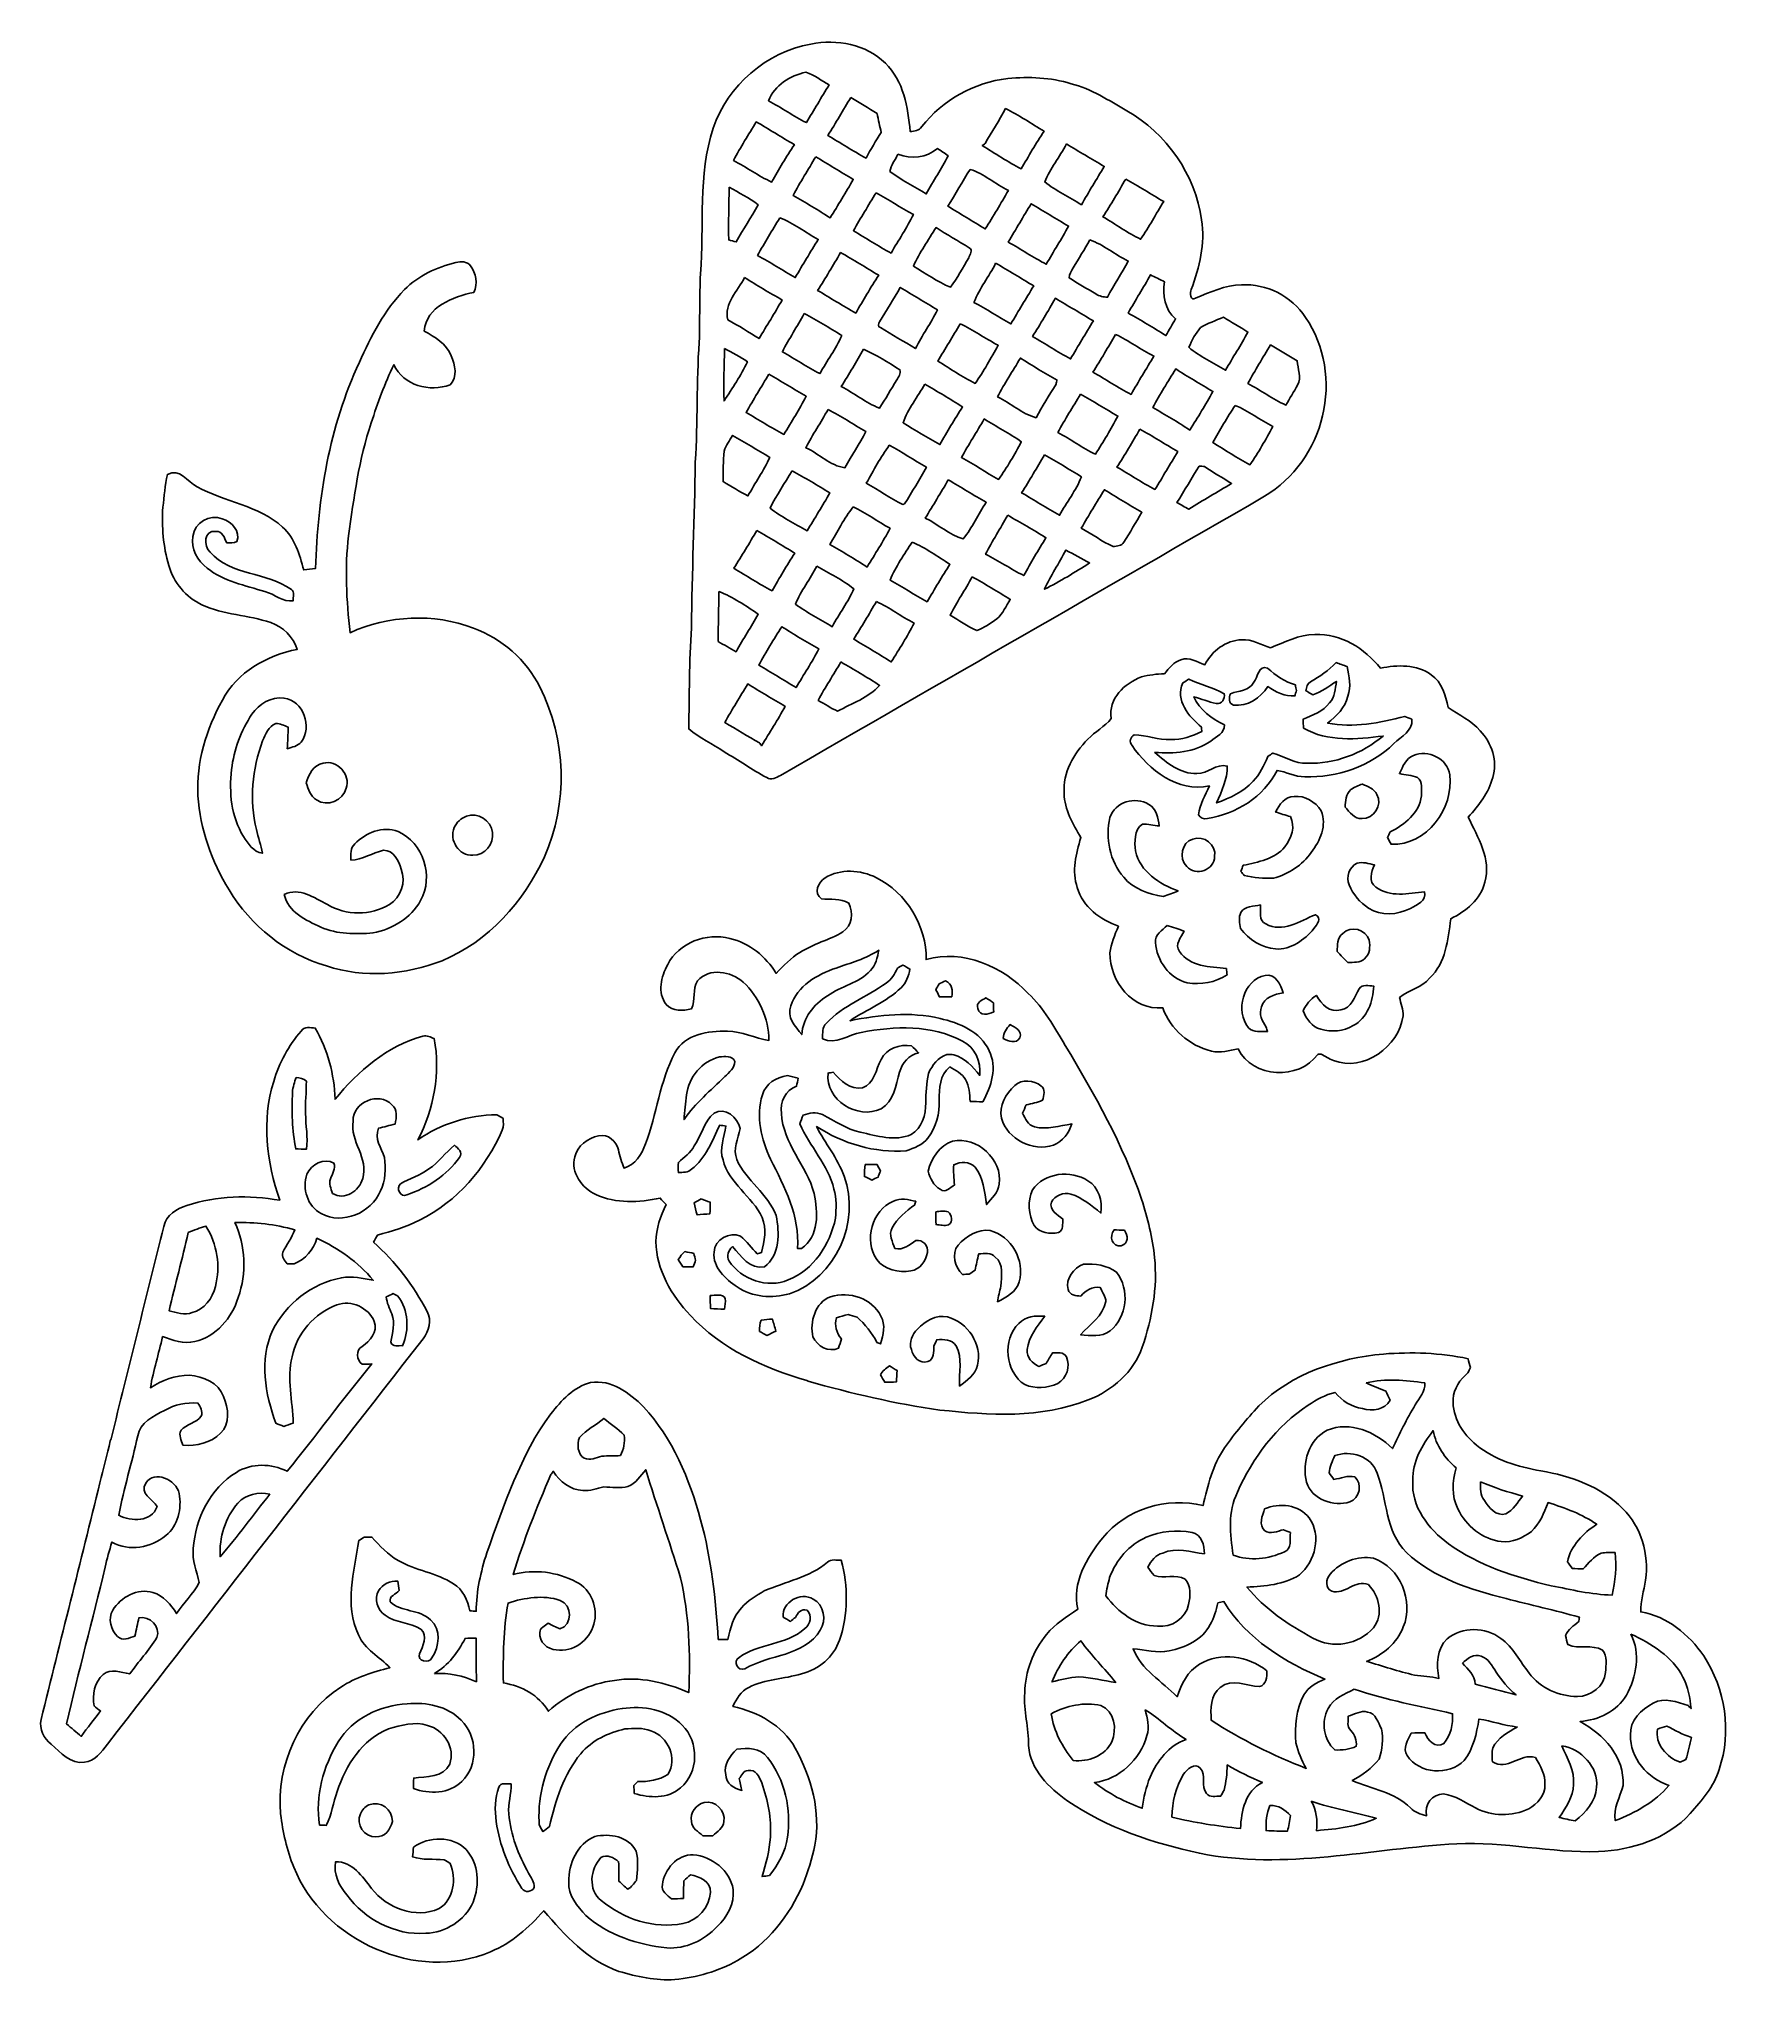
# Model space of a CAD drawing. Header units: centimetres. Extents: x -11.3 to 11.4, y -13.1 to 13.
import ezdxf

# ---------------------------------------------------------------- set-up
doc = ezdxf.new("R2010")
doc.units = ezdxf.units.CM
doc.header["$MEASUREMENT"] = 0
doc.layers.add('Camada 1', color=7, linetype='Continuous')

msp = doc.modelspace()

# ---------------------------------------------------------------- linework, layer by layer
at = {"layer": 'Camada 1', "color": 156}
for points, knots in [([(-0.95815, 12.96951), (-0.61066, 13.03867), (-0.21412, 12.96775), (0.04339, 12.71093), (0.04339, 12.71093), (0.29104, 12.47352), (0.34536, 12.11756), (0.37818, 11.7923), (0.37818, 11.7923), (0.43602, 11.79723), (0.49883, 11.80288), (0.53199, 11.85862), (0.53199, 11.85862), (0.8128, 12.21634), (1.23859, 12.45199), (1.68909, 12.50667), (1.68909, 12.50667), (1.97414, 12.52995), (2.26625, 12.52184), (2.54105, 12.43576), (2.54105, 12.43576), (2.81374, 12.36873), (3.04906, 12.21034), (3.28894, 12.07134), (3.28894, 12.07134), (3.8234, 11.77077), (4.21075, 11.21375), (4.29331, 10.60484), (4.29331, 10.60484), (4.35081, 10.287), (4.26402, 9.96526), (4.15678, 9.66752), (4.15678, 9.66752), (4.13066, 9.62589), (4.14796, 9.50806), (4.21428, 9.54969), (4.21428, 9.54969), (4.41113, 9.63365), (4.61186, 9.72643), (4.83059, 9.72961), (4.83059, 9.72961), (5.1696, 9.75183), (5.50721, 9.57544), (5.69382, 9.29357), (5.69382, 9.29357), (5.95558, 8.91258), (6.03108, 8.4141), (5.91996, 7.96783), (5.91996, 7.96783), (5.82224, 7.52157), (5.53332, 7.12399), (5.14314, 6.88691), (5.14314, 6.88691), (2.97215, 5.63597), (0.80151, 4.38431), (-1.36842, 3.13195), (-1.36842, 3.13195), (-1.42275, 3.10232), (-1.49153, 3.0628), (-1.55151, 3.10373), (-1.55151, 3.10373), (-1.7473, 3.21027), (-1.93111, 3.33728), (-2.12302, 3.45015), (-2.12302, 3.45015), (-2.28141, 3.55353), (-2.4518, 3.63889), (-2.59891, 3.75849), (-2.59891, 3.75849), (-2.59326, 4.21111), (-2.59257, 4.66441), (-2.56433, 5.11632), (-2.56433, 5.11632), (-2.55551, 5.85998), (-2.52306, 6.60259), (-2.51178, 7.34659), (-2.51178, 7.34659), (-2.47473, 7.88351), (-2.49943, 8.42292), (-2.4585, 8.95914), (-2.4585, 8.95914), (-2.4518, 9.2657), (-2.45215, 9.57226), (-2.44369, 9.87848), (-2.44369, 9.87848), (-2.38583, 10.53076), (-2.48143, 11.20493), (-2.27083, 11.8371), (-2.27083, 11.8371), (-2.07785, 12.41459), (-1.55468, 12.85839), (-0.95815, 12.96951)], [0, 0, 0, 0, 0.04166667, 0.04166667, 0.04166667, 0.04166667, 0.08333333, 0.08333333, 0.08333333, 0.08333333, 0.125, 0.125, 0.125, 0.125, 0.16666667, 0.16666667, 0.16666667, 0.16666667, 0.20833333, 0.20833333, 0.20833333, 0.20833333, 0.25, 0.25, 0.25, 0.25, 0.29166667, 0.29166667, 0.29166667, 0.29166667, 0.33333333, 0.33333333, 0.33333333, 0.33333333, 0.375, 0.375, 0.375, 0.375, 0.41666667, 0.41666667, 0.41666667, 0.41666667, 0.45833333, 0.45833333, 0.45833333, 0.45833333, 0.5, 0.5, 0.5, 0.5, 0.54166667, 0.54166667, 0.54166667, 0.54166667, 0.58333333, 0.58333333, 0.58333333, 0.58333333, 0.625, 0.625, 0.625, 0.625, 0.66666667, 0.66666667, 0.66666667, 0.66666667, 0.70833333, 0.70833333, 0.70833333, 0.70833333, 0.75, 0.75, 0.75, 0.75, 0.79166667, 0.79166667, 0.79166667, 0.79166667, 0.83333333, 0.83333333, 0.83333333, 0.83333333, 0.875, 0.875, 0.875, 0.875, 0.91666667, 0.91666667, 0.91666667, 0.91666667, 1, 1, 1, 1]), ([(-1.52681, 12.20716), (-1.52681, 12.20716), (-1.52681, 12.20716), (-1.52681, 12.20716), (-1.52681, 12.20716), (-1.35573, 12.11121), (-1.19379, 11.99973), (-1.0174, 11.9133), (-1.0174, 11.9133), (-0.91687, 12.08299), (-0.81562, 12.25161), (-0.71191, 12.41918), (-0.71191, 12.41918), (-0.81597, 12.47598), (-0.90981, 12.55535), (-1.0241, 12.59028), (-1.0241, 12.59028), (-1.23718, 12.54407), (-1.44533, 12.41848), (-1.52681, 12.20716)], [0, 0, 0, 0, 0.16666667, 0.16666667, 0.16666667, 0.16666667, 0.33333333, 0.33333333, 0.33333333, 0.33333333, 0.5, 0.5, 0.5, 0.5, 0.66666667, 0.66666667, 0.66666667, 0.66666667, 1, 1, 1, 1]), ([(-0.42121, 12.25091), (-0.42121, 12.25091), (-0.42121, 12.25091), (-0.42121, 12.25091), (-0.42121, 12.25091), (-0.52458, 12.08087), (-0.6223, 11.9073), (-0.73025, 11.74044), (-0.73025, 11.74044), (-0.55915, 11.63813), (-0.39122, 11.52983), (-0.21519, 11.43528), (-0.21519, 11.43528), (-0.15309, 11.55311), (-0.08466, 11.66777), (-0.01164, 11.77959), (-0.01164, 11.77959), (-0.0314, 11.86427), (-0.0515, 11.94893), (-0.06667, 12.03465), (-0.06667, 12.03465), (-0.18204, 12.11121), (-0.30232, 12.18), (-0.42121, 12.25091)], [0, 0, 0, 0, 0.14285714, 0.14285714, 0.14285714, 0.14285714, 0.28571429, 0.28571429, 0.28571429, 0.28571429, 0.42857143, 0.42857143, 0.42857143, 0.42857143, 0.57142857, 0.57142857, 0.57142857, 0.57142857, 0.71428571, 0.71428571, 0.71428571, 0.71428571, 1, 1, 1, 1]), ([(1.3843, 11.63002), (1.3843, 11.63002), (1.3843, 11.63002), (1.3843, 11.63002), (1.3843, 11.63002), (1.37512, 11.62332), (1.35643, 11.60992), (1.34725, 11.60321), (1.34725, 11.60321), (1.51906, 11.49526), (1.69087, 11.3866), (1.86901, 11.28924), (1.86901, 11.28924), (1.96885, 11.45998), (2.0655, 11.6332), (2.17805, 11.79583), (2.17805, 11.79583), (2.00659, 11.90059), (1.83832, 12.01102), (1.65946, 12.10204), (1.65946, 12.10204), (1.57373, 11.94152), (1.47425, 11.78841), (1.3843, 11.63002)], [0, 0, 0, 0, 0.14285714, 0.14285714, 0.14285714, 0.14285714, 0.28571429, 0.28571429, 0.28571429, 0.28571429, 0.42857143, 0.42857143, 0.42857143, 0.42857143, 0.57142857, 0.57142857, 0.57142857, 0.57142857, 0.71428571, 0.71428571, 0.71428571, 0.71428571, 1, 1, 1, 1]), ([(-1.99777, 11.40354), (-1.99777, 11.40354), (-1.99777, 11.40354), (-1.99777, 11.40354), (-1.99777, 11.40354), (-1.82421, 11.31181), (-1.66441, 11.1954), (-1.48519, 11.11355), (-1.48519, 11.11355), (-1.38747, 11.2836), (-1.29187, 11.4554), (-1.17897, 11.61591), (-1.17897, 11.61591), (-1.35149, 11.71575), (-1.51977, 11.82299), (-1.69228, 11.92283), (-1.69228, 11.92283), (-1.79563, 11.75066), (-1.90358, 11.58134), (-1.99777, 11.40354)], [0, 0, 0, 0, 0.16666667, 0.16666667, 0.16666667, 0.16666667, 0.33333333, 0.33333333, 0.33333333, 0.33333333, 0.5, 0.5, 0.5, 0.5, 0.66666667, 0.66666667, 0.66666667, 0.66666667, 1, 1, 1, 1]), ([(0.21342, 11.4882), (0.21342, 11.4882), (0.21342, 11.4882), (0.21342, 11.4882), (0.21342, 11.4882), (0.17426, 11.412), (0.12135, 11.34039), (0.10442, 11.25466), (0.10442, 11.25466), (0.25717, 11.14001), (0.43215, 11.05675), (0.59302, 10.95375), (0.59302, 10.95375), (0.68333, 11.12872), (0.80432, 11.28676), (0.88618, 11.46598), (0.88618, 11.46598), (0.84278, 11.50267), (0.79409, 11.53265), (0.74682, 11.56405), (0.74682, 11.56405), (0.59513, 11.44164), (0.39334, 11.41589), (0.21342, 11.4882)], [0, 0, 0, 0, 0.14285714, 0.14285714, 0.14285714, 0.14285714, 0.28571429, 0.28571429, 0.28571429, 0.28571429, 0.42857143, 0.42857143, 0.42857143, 0.42857143, 0.57142857, 0.57142857, 0.57142857, 0.57142857, 0.71428571, 0.71428571, 0.71428571, 0.71428571, 1, 1, 1, 1]), ([(2.48072, 11.62543), (2.48072, 11.62543), (2.48072, 11.62543), (2.48072, 11.62543), (2.48072, 11.62543), (2.38337, 11.45433), (2.26272, 11.29558), (2.18581, 11.11391), (2.18581, 11.11391), (2.3382, 10.99431), (2.516, 10.91141), (2.6797, 10.80769), (2.6797, 10.80769), (2.77812, 10.98232), (2.88571, 11.1513), (2.98662, 11.32451), (2.98662, 11.32451), (2.81481, 11.41976), (2.649, 11.52489), (2.48072, 11.62543)], [0, 0, 0, 0, 0.16666667, 0.16666667, 0.16666667, 0.16666667, 0.33333333, 0.33333333, 0.33333333, 0.33333333, 0.5, 0.5, 0.5, 0.5, 0.66666667, 0.66666667, 0.66666667, 0.66666667, 1, 1, 1, 1]), ([(-0.89322, 11.45327), (-0.89322, 11.45327), (-0.89322, 11.45327), (-0.89322, 11.45327), (-0.89322, 11.45327), (-0.99306, 11.27971), (-1.10243, 11.11144), (-1.19661, 10.93434), (-1.19661, 10.93434), (-1.03011, 10.8338), (-0.86006, 10.73925), (-0.69885, 10.63059), (-0.69885, 10.63059), (-0.59231, 10.80169), (-0.4886, 10.97455), (-0.38734, 11.14883), (-0.38734, 11.14883), (-0.55562, 11.25113), (-0.72602, 11.34921), (-0.89322, 11.45327)], [0, 0, 0, 0, 0.16666667, 0.16666667, 0.16666667, 0.16666667, 0.33333333, 0.33333333, 0.33333333, 0.33333333, 0.5, 0.5, 0.5, 0.5, 0.66666667, 0.66666667, 0.66666667, 0.66666667, 1, 1, 1, 1]), ([(1.18321, 11.2836), (1.18321, 11.2836), (1.18321, 11.2836), (1.18321, 11.2836), (1.18321, 11.2836), (1.07843, 11.12167), (0.98707, 10.95162), (0.88477, 10.78865), (0.88477, 10.78865), (1.05092, 10.68492), (1.22096, 10.58757), (1.38677, 10.48278), (1.38677, 10.48278), (1.49365, 10.65247), (1.59737, 10.82498), (1.69757, 10.9989), (1.69757, 10.9989), (1.52188, 11.08498), (1.37018, 11.22609), (1.18321, 11.2836)], [0, 0, 0, 0, 0.16666667, 0.16666667, 0.16666667, 0.16666667, 0.33333333, 0.33333333, 0.33333333, 0.33333333, 0.5, 0.5, 0.5, 0.5, 0.66666667, 0.66666667, 0.66666667, 0.66666667, 1, 1, 1, 1]), ([(-2.05634, 11.04477), (-2.05634, 11.04477), (-2.05634, 11.04477), (-2.05634, 11.04477), (-2.05634, 11.04477), (-2.0588, 10.8084), (-2.06833, 10.57204), (-2.06304, 10.33568), (-2.06304, 10.33568), (-2.02952, 10.32651), (-1.99602, 10.31769), (-1.96215, 10.30851), (-1.96215, 10.30851), (-1.86796, 10.47714), (-1.76106, 10.63837), (-1.66792, 10.80735), (-1.66792, 10.80735), (-1.78717, 10.90153), (-1.92546, 10.96856), (-2.05634, 11.04477)], [0, 0, 0, 0, 0.16666667, 0.16666667, 0.16666667, 0.16666667, 0.33333333, 0.33333333, 0.33333333, 0.33333333, 0.5, 0.5, 0.5, 0.5, 0.66666667, 0.66666667, 0.66666667, 0.66666667, 1, 1, 1, 1]), ([(3.27518, 11.15201), (3.27518, 11.15201), (3.27518, 11.15201), (3.27518, 11.15201), (3.27518, 11.15201), (3.1757, 10.98126), (3.07728, 10.80981), (2.96969, 10.64401), (2.96969, 10.64401), (3.13901, 10.54487), (3.30022, 10.43092), (3.47627, 10.34415), (3.47627, 10.34415), (3.5888, 10.50783), (3.68299, 10.68351), (3.78636, 10.8532), (3.78636, 10.8532), (3.61314, 10.94846), (3.4491, 11.05852), (3.27518, 11.15201)], [0, 0, 0, 0, 0.16666667, 0.16666667, 0.16666667, 0.16666667, 0.33333333, 0.33333333, 0.33333333, 0.33333333, 0.5, 0.5, 0.5, 0.5, 0.66666667, 0.66666667, 0.66666667, 0.66666667, 1, 1, 1, 1]), ([(-0.08183, 10.96891), (-0.08183, 10.96891), (-0.08183, 10.96891), (-0.08183, 10.96891), (-0.08183, 10.96891), (-0.18274, 10.79816), (-0.29069, 10.63166), (-0.38559, 10.45738), (-0.38559, 10.45738), (-0.21695, 10.35719), (-0.05079, 10.25313), (0.1203, 10.15752), (0.1203, 10.15752), (0.21836, 10.33215), (0.33689, 10.49584), (0.42016, 10.67893), (0.42016, 10.67893), (0.2494, 10.76995), (0.08714, 10.87508), (-0.08183, 10.96891)], [0, 0, 0, 0, 0.16666667, 0.16666667, 0.16666667, 0.16666667, 0.33333333, 0.33333333, 0.33333333, 0.33333333, 0.5, 0.5, 0.5, 0.5, 0.66666667, 0.66666667, 0.66666667, 0.66666667, 1, 1, 1, 1]), ([(1.69615, 10.30605), (1.69615, 10.30605), (1.69615, 10.30605), (1.69615, 10.30605), (1.69615, 10.30605), (1.86796, 10.20867), (2.03234, 10.09861), (2.20768, 10.00724), (2.20768, 10.00724), (2.30292, 10.1808), (2.4144, 10.3452), (2.50647, 10.52018), (2.50647, 10.52018), (2.3389, 10.62037), (2.1717, 10.72091), (2.00483, 10.82181), (2.00483, 10.82181), (1.90041, 10.65071), (1.79811, 10.47855), (1.69615, 10.30605)], [0, 0, 0, 0, 0.16666667, 0.16666667, 0.16666667, 0.16666667, 0.33333333, 0.33333333, 0.33333333, 0.33333333, 0.5, 0.5, 0.5, 0.5, 0.66666667, 0.66666667, 0.66666667, 0.66666667, 1, 1, 1, 1]), ([(-1.37442, 10.63307), (-1.37442, 10.63307), (-1.37442, 10.63307), (-1.37442, 10.63307), (-1.37442, 10.63307), (-1.4792, 10.46726), (-1.57692, 10.29687), (-1.67464, 10.12684), (-1.67464, 10.12684), (-1.50318, 10.03194), (-1.33843, 9.9254), (-1.1684, 9.82839), (-1.1684, 9.82839), (-1.06715, 10.00054), (-0.96519, 10.17235), (-0.85831, 10.34097), (-0.85831, 10.34097), (-1.03399, 10.43092), (-1.18991, 10.56498), (-1.37442, 10.63307)], [0, 0, 0, 0, 0.16666667, 0.16666667, 0.16666667, 0.16666667, 0.33333333, 0.33333333, 0.33333333, 0.33333333, 0.5, 0.5, 0.5, 0.5, 0.66666667, 0.66666667, 0.66666667, 0.66666667, 1, 1, 1, 1]), ([(0.42121, 9.98396), (0.42121, 9.98396), (0.42121, 9.98396), (0.42121, 9.98396), (0.42121, 9.98396), (0.58313, 9.88341), (0.74259, 9.77477), (0.91756, 9.69785), (0.91756, 9.69785), (1.01282, 9.82168), (1.08513, 9.96138), (1.16487, 10.09543), (1.16487, 10.09543), (1.18109, 10.13566), (1.22695, 10.19739), (1.17052, 10.22702), (1.17052, 10.22702), (1.02622, 10.32439), (0.87066, 10.40376), (0.72602, 10.50113), (0.72602, 10.50113), (0.61982, 10.3318), (0.50553, 10.16528), (0.42121, 9.98396)], [0, 0, 0, 0, 0.14285714, 0.14285714, 0.14285714, 0.14285714, 0.28571429, 0.28571429, 0.28571429, 0.28571429, 0.42857143, 0.42857143, 0.42857143, 0.42857143, 0.57142857, 0.57142857, 0.57142857, 0.57142857, 0.71428571, 0.71428571, 0.71428571, 0.71428571, 1, 1, 1, 1]), ([(2.79152, 10.33709), (2.79152, 10.33709), (2.79152, 10.33709), (2.79152, 10.33709), (2.79152, 10.33709), (2.72167, 10.20797), (2.64512, 10.08274), (2.5675, 9.95785), (2.5675, 9.95785), (2.54458, 9.91588), (2.51071, 9.87459), (2.516, 9.82415), (2.516, 9.82415), (2.63277, 9.7476), (2.75554, 9.68092), (2.87443, 9.60754), (2.87443, 9.60754), (2.92028, 9.57544), (2.97602, 9.56839), (3.03035, 9.56415), (3.03035, 9.56415), (3.11396, 9.73137), (3.22192, 9.88483), (3.30904, 10.05028), (3.30904, 10.05028), (3.13265, 10.13918), (2.9778, 10.2683), (2.79152, 10.33709)], [0, 0, 0, 0, 0.125, 0.125, 0.125, 0.125, 0.25, 0.25, 0.25, 0.25, 0.375, 0.375, 0.375, 0.375, 0.5, 0.5, 0.5, 0.5, 0.625, 0.625, 0.625, 0.625, 0.75, 0.75, 0.75, 0.75, 1, 1, 1, 1]), ([(-5.73263, 10.02982), (-5.66525, 10.04711), (-5.58095, 10.04992), (-5.53473, 9.98748), (-5.53473, 9.98748), (-5.46169, 9.88341), (-5.43243, 9.7476), (-5.48993, 9.62977), (-5.48993, 9.62977), (-5.76686, 9.56733), (-6.13056, 9.44209), (-6.15702, 9.10942), (-6.15702, 9.10942), (-6.01274, 9.0297), (-5.85681, 8.93762), (-5.79332, 8.77605), (-5.79332, 8.77605), (-5.74216, 8.65575), (-5.70406, 8.49029), (-5.80777, 8.38658), (-5.80777, 8.38658), (-6.08047, 8.28286), (-6.43784, 8.37635), (-6.56449, 8.65645), (-6.56449, 8.65645), (-6.68796, 8.40528), (-6.78285, 8.14175), (-6.86788, 7.87576), (-6.86788, 7.87576), (-7.03403, 7.38433), (-7.10282, 6.86752), (-7.17232, 6.35528), (-7.17232, 6.35528), (-7.22877, 5.92242), (-7.19949, 5.48498), (-7.15432, 5.05247), (-7.15432, 5.05247), (-6.63751, 5.28708), (-6.02755, 5.31777), (-5.49592, 5.1142), (-5.49592, 5.1142), (-5.11352, 4.97382), (-4.78401, 4.68806), (-4.60199, 4.32223), (-4.60199, 4.32223), (-4.2439, 3.61984), (-4.21815, 2.75766), (-4.5413, 2.03763), (-4.5413, 2.03763), (-4.81682, 1.43262), (-5.29449, 0.89782), (-5.91679, 0.64065), (-5.91679, 0.64065), (-6.40749, 0.44979), (-6.96595, 0.40181), (-7.47041, 0.5708), (-7.47041, 0.5708), (-8.01758, 0.72989), (-8.48783, 1.10771), (-8.78098, 1.59349), (-8.78098, 1.59349), (-9.01135, 1.97696), (-9.17222, 2.41087), (-9.19938, 2.85996), (-9.19938, 2.85996), (-9.22478, 3.30941), (-9.08438, 3.75425), (-8.87059, 4.14513), (-8.87059, 4.14513), (-8.67198, 4.52366), (-8.27158, 4.74591), (-7.86411, 4.82811), (-7.86411, 4.82811), (-7.92233, 4.99497), (-8.05179, 5.13115), (-8.22042, 5.18795), (-8.22042, 5.18795), (-8.5217, 5.29412), (-8.85401, 5.2892), (-9.14611, 5.42748), (-9.14611, 5.42748), (-9.36166, 5.52979), (-9.52712, 5.72805), (-9.59167, 5.9577), (-9.59167, 5.9577), (-9.66611, 6.2103), (-9.68622, 6.477), (-9.67104, 6.73946), (-9.67104, 6.73946), (-9.64706, 6.88586), (-9.64847, 7.03615), (-9.61001, 7.18043), (-9.61001, 7.18043), (-9.44279, 7.27674), (-9.34297, 7.0806), (-9.21067, 7.01569), (-9.21067, 7.01569), (-8.84026, 6.8079), (-8.382, 6.76768), (-8.05991, 6.4724), (-8.05991, 6.4724), (-7.89515, 6.32283), (-7.83307, 6.1034), (-7.77699, 5.89597), (-7.77699, 5.89597), (-7.72371, 5.90196), (-7.67009, 5.90868), (-7.61646, 5.91609), (-7.61646, 5.91609), (-7.59142, 6.86469), (-7.43126, 7.82319), (-7.02804, 8.68856), (-7.02804, 8.68856), (-6.87069, 9.03922), (-6.6922, 9.39023), (-6.41984, 9.66681), (-6.41984, 9.66681), (-6.23639, 9.85731), (-5.98523, 9.96561), (-5.73263, 10.02982)], [0, 0, 0, 0, 0.03225806, 0.03225806, 0.03225806, 0.03225806, 0.06451613, 0.06451613, 0.06451613, 0.06451613, 0.09677419, 0.09677419, 0.09677419, 0.09677419, 0.12903226, 0.12903226, 0.12903226, 0.12903226, 0.16129032, 0.16129032, 0.16129032, 0.16129032, 0.19354839, 0.19354839, 0.19354839, 0.19354839, 0.22580645, 0.22580645, 0.22580645, 0.22580645, 0.25806452, 0.25806452, 0.25806452, 0.25806452, 0.29032258, 0.29032258, 0.29032258, 0.29032258, 0.32258065, 0.32258065, 0.32258065, 0.32258065, 0.35483871, 0.35483871, 0.35483871, 0.35483871, 0.38709677, 0.38709677, 0.38709677, 0.38709677, 0.41935484, 0.41935484, 0.41935484, 0.41935484, 0.4516129, 0.4516129, 0.4516129, 0.4516129, 0.48387097, 0.48387097, 0.48387097, 0.48387097, 0.51612903, 0.51612903, 0.51612903, 0.51612903, 0.5483871, 0.5483871, 0.5483871, 0.5483871, 0.58064516, 0.58064516, 0.58064516, 0.58064516, 0.61290323, 0.61290323, 0.61290323, 0.61290323, 0.64516129, 0.64516129, 0.64516129, 0.64516129, 0.67741935, 0.67741935, 0.67741935, 0.67741935, 0.70967742, 0.70967742, 0.70967742, 0.70967742, 0.74193548, 0.74193548, 0.74193548, 0.74193548, 0.77419355, 0.77419355, 0.77419355, 0.77419355, 0.80645161, 0.80645161, 0.80645161, 0.80645161, 0.83870968, 0.83870968, 0.83870968, 0.83870968, 0.87096774, 0.87096774, 0.87096774, 0.87096774, 0.90322581, 0.90322581, 0.90322581, 0.90322581, 0.93548387, 0.93548387, 0.93548387, 0.93548387, 1, 1, 1, 1]), ([(-0.86676, 9.65623), (-0.86676, 9.65623), (-0.86676, 9.65623), (-0.86676, 9.65623), (-0.86676, 9.65623), (-0.69778, 9.55145), (-0.5267, 9.44915), (-0.35348, 9.35073), (-0.35348, 9.35073), (-0.25435, 9.52217), (-0.15521, 9.69362), (-0.04585, 9.85872), (-0.04585, 9.85872), (-0.21624, 9.96173), (-0.38488, 10.06827), (-0.55915, 10.16423), (-0.55915, 10.16423), (-0.65863, 9.99278), (-0.75952, 9.82238), (-0.86676, 9.65623)], [0, 0, 0, 0, 0.16666667, 0.16666667, 0.16666667, 0.16666667, 0.33333333, 0.33333333, 0.33333333, 0.33333333, 0.5, 0.5, 0.5, 0.5, 0.66666667, 0.66666667, 0.66666667, 0.66666667, 1, 1, 1, 1]), ([(1.52646, 10.02205), (1.52646, 10.02205), (1.52646, 10.02205), (1.52646, 10.02205), (1.52646, 10.02205), (1.43932, 9.84108), (1.30598, 9.68445), (1.23506, 9.49536), (1.23506, 9.49536), (1.40334, 9.40364), (1.56457, 9.30027), (1.73143, 9.20608), (1.73143, 9.20608), (1.83339, 9.37612), (1.93357, 9.54758), (2.03834, 9.71584), (2.03834, 9.71584), (1.86937, 9.82062), (1.69791, 9.92116), (1.52646, 10.02205)], [0, 0, 0, 0, 0.16666667, 0.16666667, 0.16666667, 0.16666667, 0.33333333, 0.33333333, 0.33333333, 0.33333333, 0.5, 0.5, 0.5, 0.5, 0.66666667, 0.66666667, 0.66666667, 0.66666667, 1, 1, 1, 1]), ([(-1.8482, 9.8305), (-1.8482, 9.8305), (-1.8482, 9.8305), (-1.8482, 9.8305), (-1.8482, 9.8305), (-1.9364, 9.64741), (-2.13501, 9.47949), (-2.07291, 9.259), (-2.07291, 9.259), (-1.93004, 9.18174), (-1.79246, 9.09461), (-1.65488, 9.00852), (-1.65488, 9.00852), (-1.55081, 9.18104), (-1.44426, 9.35177), (-1.34479, 9.52641), (-1.34479, 9.52641), (-1.51411, 9.62518), (-1.68346, 9.72431), (-1.8482, 9.8305)], [0, 0, 0, 0, 0.16666667, 0.16666667, 0.16666667, 0.16666667, 0.33333333, 0.33333333, 0.33333333, 0.33333333, 0.5, 0.5, 0.5, 0.5, 0.66666667, 0.66666667, 0.66666667, 0.66666667, 1, 1, 1, 1]), ([(-0.03386, 9.23431), (-0.03386, 9.23431), (-0.03386, 9.23431), (-0.03386, 9.23431), (-0.03386, 9.23431), (-0.05432, 9.21137), (-0.06208, 9.1641), (-0.02046, 9.15528), (-0.02046, 9.15528), (0.13299, 9.05721), (0.29279, 8.96937), (0.44803, 8.87448), (0.44803, 8.87448), (0.53869, 9.05228), (0.65651, 9.21455), (0.74329, 9.39447), (0.74329, 9.39447), (0.57679, 9.49536), (0.40922, 9.59414), (0.24341, 9.69644), (0.24341, 9.69644), (0.15346, 9.54087), (0.06032, 9.38705), (-0.03386, 9.23431)], [0, 0, 0, 0, 0.14285714, 0.14285714, 0.14285714, 0.14285714, 0.28571429, 0.28571429, 0.28571429, 0.28571429, 0.42857143, 0.42857143, 0.42857143, 0.42857143, 0.57142857, 0.57142857, 0.57142857, 0.57142857, 0.71428571, 0.71428571, 0.71428571, 0.71428571, 1, 1, 1, 1]), ([(3.30941, 9.35177), (3.30941, 9.35177), (3.30941, 9.35177), (3.30941, 9.35177), (3.30941, 9.35177), (3.4798, 9.25371), (3.64983, 9.15458), (3.81528, 9.04839), (3.81528, 9.04839), (3.85797, 9.12424), (3.90207, 9.19938), (3.94582, 9.27452), (3.94582, 9.27452), (3.79942, 9.39587), (3.7659, 9.59202), (3.79835, 9.77088), (3.79835, 9.77088), (3.73415, 9.80227), (3.671, 9.83473), (3.60715, 9.86577), (3.60715, 9.86577), (3.51401, 9.6908), (3.40501, 9.52535), (3.30941, 9.35177)], [0, 0, 0, 0, 0.14285714, 0.14285714, 0.14285714, 0.14285714, 0.28571429, 0.28571429, 0.28571429, 0.28571429, 0.42857143, 0.42857143, 0.42857143, 0.42857143, 0.57142857, 0.57142857, 0.57142857, 0.57142857, 0.71428571, 0.71428571, 0.71428571, 0.71428571, 1, 1, 1, 1]), ([(2.02247, 9.03464), (2.02247, 9.03464), (2.02247, 9.03464), (2.02247, 9.03464), (2.02247, 9.03464), (2.19499, 8.93867), (2.35902, 8.82791), (2.53293, 8.73441), (2.53293, 8.73441), (2.63418, 8.90587), (2.73685, 9.07626), (2.8402, 9.2463), (2.8402, 9.2463), (2.66982, 9.3472), (2.49977, 9.44879), (2.32938, 9.55004), (2.32938, 9.55004), (2.23061, 9.37612), (2.12724, 9.20502), (2.02247, 9.03464)], [0, 0, 0, 0, 0.16666667, 0.16666667, 0.16666667, 0.16666667, 0.33333333, 0.33333333, 0.33333333, 0.33333333, 0.5, 0.5, 0.5, 0.5, 0.66666667, 0.66666667, 0.66666667, 0.66666667, 1, 1, 1, 1]), ([(-1.04634, 9.34332), (-1.04634, 9.34332), (-1.04634, 9.34332), (-1.04634, 9.34332), (-1.04634, 9.34332), (-1.14194, 9.1701), (-1.25236, 9.00571), (-1.3409, 8.82932), (-1.3409, 8.82932), (-1.17122, 8.73337), (-1.00894, 8.62435), (-0.83467, 8.53616), (-0.83467, 8.53616), (-0.74541, 8.71113), (-0.61948, 8.86777), (-0.54327, 9.04839), (-0.54327, 9.04839), (-0.70696, 9.15317), (-0.87312, 9.25512), (-1.04634, 9.34332)], [0, 0, 0, 0, 0.16666667, 0.16666667, 0.16666667, 0.16666667, 0.33333333, 0.33333333, 0.33333333, 0.33333333, 0.5, 0.5, 0.5, 0.5, 0.66666667, 0.66666667, 0.66666667, 0.66666667, 1, 1, 1, 1]), ([(1.04951, 9.20785), (1.04951, 9.20785), (1.04951, 9.20785), (1.04951, 9.20785), (1.04951, 9.20785), (0.95074, 9.03887), (0.84949, 8.87165), (0.74719, 8.70479), (0.74719, 8.70479), (0.91581, 8.60565), (1.07702, 8.49312), (1.25165, 8.40493), (1.25165, 8.40493), (1.3656, 8.56896), (1.4619, 8.74465), (1.56069, 8.91786), (1.56069, 8.91786), (1.3864, 9.00782), (1.22836, 9.12706), (1.04951, 9.20785)], [0, 0, 0, 0, 0.16666667, 0.16666667, 0.16666667, 0.16666667, 0.33333333, 0.33333333, 0.33333333, 0.33333333, 0.5, 0.5, 0.5, 0.5, 0.66666667, 0.66666667, 0.66666667, 0.66666667, 1, 1, 1, 1]), ([(4.28271, 9.15705), (4.28271, 9.15705), (4.28271, 9.15705), (4.28271, 9.15705), (4.28271, 9.15705), (4.21286, 9.08049), (4.16594, 8.98454), (4.12362, 8.8907), (4.12362, 8.8907), (4.27143, 8.7644), (4.45381, 8.68467), (4.61856, 8.58167), (4.61856, 8.58167), (4.7117, 8.75665), (4.82952, 8.91822), (4.91737, 9.09601), (4.91737, 9.09601), (4.81012, 9.16693), (4.69618, 9.22619), (4.58857, 9.29569), (4.58857, 9.29569), (4.48627, 9.24983), (4.37868, 9.2149), (4.28271, 9.15705)], [0, 0, 0, 0, 0.14285714, 0.14285714, 0.14285714, 0.14285714, 0.28571429, 0.28571429, 0.28571429, 0.28571429, 0.42857143, 0.42857143, 0.42857143, 0.42857143, 0.57142857, 0.57142857, 0.57142857, 0.57142857, 0.71428571, 0.71428571, 0.71428571, 0.71428571, 1, 1, 1, 1]), ([(3.13972, 9.06497), (3.13972, 9.06497), (3.13972, 9.06497), (3.13972, 9.06497), (3.13972, 9.06497), (3.04024, 8.89423), (2.94004, 8.72384), (2.8335, 8.55768), (2.8335, 8.55768), (3.00531, 8.4582), (3.17112, 8.34813), (3.34822, 8.25747), (3.34822, 8.25747), (3.44557, 8.43174), (3.55282, 8.60001), (3.65371, 8.77252), (3.65371, 8.77252), (3.47732, 8.86106), (3.31645, 8.97748), (3.13972, 9.06497)], [0, 0, 0, 0, 0.16666667, 0.16666667, 0.16666667, 0.16666667, 0.33333333, 0.33333333, 0.33333333, 0.33333333, 0.5, 0.5, 0.5, 0.5, 0.66666667, 0.66666667, 0.66666667, 0.66666667, 1, 1, 1, 1]), ([(4.91737, 8.4021), (4.91737, 8.4021), (4.91737, 8.4021), (4.91737, 8.4021), (4.91737, 8.4021), (5.09093, 8.31108), (5.25003, 8.19361), (5.42924, 8.11318), (5.42924, 8.11318), (5.47933, 8.2042), (5.53578, 8.29133), (5.58658, 8.382), (5.58658, 8.382), (5.65043, 8.48254), (5.58236, 8.60248), (5.58163, 8.71078), (5.58163, 8.71078), (5.45958, 8.77782), (5.34141, 8.85154), (5.22216, 8.92351), (5.22216, 8.92351), (5.11986, 8.7503), (5.01297, 8.57955), (4.91737, 8.4021)], [0, 0, 0, 0, 0.14285714, 0.14285714, 0.14285714, 0.14285714, 0.28571429, 0.28571429, 0.28571429, 0.28571429, 0.42857143, 0.42857143, 0.42857143, 0.42857143, 0.57142857, 0.57142857, 0.57142857, 0.57142857, 0.71428571, 0.71428571, 0.71428571, 0.71428571, 1, 1, 1, 1]), ([(-2.12019, 8.87412), (-2.12019, 8.87412), (-2.12019, 8.87412), (-2.12019, 8.87412), (-2.12019, 8.87412), (-2.12231, 8.63952), (-2.13325, 8.40457), (-2.12514, 8.16997), (-2.12514, 8.16997), (-2.01365, 8.34072), (-1.89723, 8.51111), (-1.81081, 8.69561), (-1.81081, 8.69561), (-1.90853, 8.76405), (-2.01507, 8.81838), (-2.12019, 8.87412)], [0, 0, 0, 0, 0.2, 0.2, 0.2, 0.2, 0.4, 0.4, 0.4, 0.4, 0.6, 0.6, 0.6, 0.6, 1, 1, 1, 1]), ([(-0.2494, 8.86636), (-0.2494, 8.86636), (-0.2494, 8.86636), (-0.2494, 8.86636), (-0.2494, 8.86636), (-0.3443, 8.69597), (-0.44555, 8.52875), (-0.54856, 8.36295), (-0.54856, 8.36295), (-0.37499, 8.27087), (-0.21836, 8.14775), (-0.03703, 8.07014), (-0.03703, 8.07014), (0.0455, 8.19432), (0.11782, 8.3252), (0.19649, 8.45185), (0.19649, 8.45185), (0.21872, 8.49347), (0.25471, 8.53722), (0.23953, 8.58766), (0.23953, 8.58766), (0.08149, 8.68821), (-0.07832, 8.78874), (-0.2494, 8.86636)], [0, 0, 0, 0, 0.14285714, 0.14285714, 0.14285714, 0.14285714, 0.28571429, 0.28571429, 0.28571429, 0.28571429, 0.42857143, 0.42857143, 0.42857143, 0.42857143, 0.57142857, 0.57142857, 0.57142857, 0.57142857, 0.71428571, 0.71428571, 0.71428571, 0.71428571, 1, 1, 1, 1]), ([(1.55256, 8.22395), (1.55256, 8.22395), (1.55256, 8.22395), (1.55256, 8.22395), (1.55256, 8.22395), (1.72966, 8.13928), (1.87995, 7.99711), (2.07044, 7.94278), (2.07044, 7.94278), (2.15265, 8.09695), (2.24508, 8.24547), (2.3382, 8.39328), (2.3382, 8.39328), (2.34209, 8.40775), (2.34914, 8.43667), (2.35303, 8.45079), (2.35303, 8.45079), (2.1851, 8.54286), (2.0214, 8.6427), (1.85985, 8.74501), (1.85985, 8.74501), (1.75612, 8.57214), (1.64429, 8.40351), (1.55256, 8.22395)], [0, 0, 0, 0, 0.14285714, 0.14285714, 0.14285714, 0.14285714, 0.28571429, 0.28571429, 0.28571429, 0.28571429, 0.42857143, 0.42857143, 0.42857143, 0.42857143, 0.57142857, 0.57142857, 0.57142857, 0.57142857, 0.71428571, 0.71428571, 0.71428571, 0.71428571, 1, 1, 1, 1]), ([(-1.52188, 8.53016), (-1.52188, 8.53016), (-1.52188, 8.53016), (-1.52188, 8.53016), (-1.52188, 8.53016), (-1.62453, 8.358), (-1.73073, 8.18797), (-1.82808, 8.01299), (-1.82808, 8.01299), (-1.657, 7.91809), (-1.49331, 7.80979), (-1.32045, 7.71806), (-1.32045, 7.71806), (-1.21954, 7.88882), (-1.11125, 8.05532), (-1.02022, 8.2317), (-1.02022, 8.2317), (-1.18816, 8.32979), (-1.35395, 8.43209), (-1.52188, 8.53016)], [0, 0, 0, 0, 0.16666667, 0.16666667, 0.16666667, 0.16666667, 0.33333333, 0.33333333, 0.33333333, 0.33333333, 0.5, 0.5, 0.5, 0.5, 0.66666667, 0.66666667, 0.66666667, 0.66666667, 1, 1, 1, 1]), ([(0.57221, 8.39646), (0.57221, 8.39646), (0.57221, 8.39646), (0.57221, 8.39646), (0.57221, 8.39646), (0.48153, 8.22042), (0.345, 8.0652), (0.28292, 7.87681), (0.28292, 7.87681), (0.44309, 7.77239), (0.60888, 7.67537), (0.77645, 7.58331), (0.77645, 7.58331), (0.87383, 7.75441), (0.97472, 7.92409), (1.08232, 8.08884), (1.08232, 8.08884), (0.9151, 8.19608), (0.74329, 8.29556), (0.57221, 8.39646)], [0, 0, 0, 0, 0.16666667, 0.16666667, 0.16666667, 0.16666667, 0.33333333, 0.33333333, 0.33333333, 0.33333333, 0.5, 0.5, 0.5, 0.5, 0.66666667, 0.66666667, 0.66666667, 0.66666667, 1, 1, 1, 1]), ([(3.63855, 8.08037), (3.63855, 8.08037), (3.63855, 8.08037), (3.63855, 8.08037), (3.63855, 8.08037), (3.80576, 7.98159), (3.97544, 7.88599), (4.13666, 7.77768), (4.13666, 7.77768), (4.24461, 7.94773), (4.3501, 8.11952), (4.44675, 8.29627), (4.44675, 8.29627), (4.28096, 8.39787), (4.11232, 8.49524), (3.94757, 8.59895), (3.94757, 8.59895), (3.84245, 8.42715), (3.73379, 8.25782), (3.63855, 8.08037)], [0, 0, 0, 0, 0.16666667, 0.16666667, 0.16666667, 0.16666667, 0.33333333, 0.33333333, 0.33333333, 0.33333333, 0.5, 0.5, 0.5, 0.5, 0.66666667, 0.66666667, 0.66666667, 0.66666667, 1, 1, 1, 1]), ([(2.66629, 8.25923), (2.66629, 8.25923), (2.66629, 8.25923), (2.66629, 8.25923), (2.66629, 8.25923), (2.56575, 8.08778), (2.45638, 7.92127), (2.36361, 7.74559), (2.36361, 7.74559), (2.53541, 7.6542), (2.69346, 7.53709), (2.86878, 7.45243), (2.86878, 7.45243), (2.97356, 7.6207), (3.07869, 7.78932), (3.16934, 7.96607), (3.16934, 7.96607), (3.00002, 8.06132), (2.83845, 8.16927), (2.66629, 8.25923)], [0, 0, 0, 0, 0.16666667, 0.16666667, 0.16666667, 0.16666667, 0.33333333, 0.33333333, 0.33333333, 0.33333333, 0.5, 0.5, 0.5, 0.5, 0.66666667, 0.66666667, 0.66666667, 0.66666667, 1, 1, 1, 1]), ([(4.74627, 8.10823), (4.74627, 8.10823), (4.74627, 8.10823), (4.74627, 8.10823), (4.74627, 8.10823), (4.63832, 7.94702), (4.54306, 7.77733), (4.44675, 7.60871), (4.44675, 7.60871), (4.61222, 7.50958), (4.77343, 7.40163), (4.94454, 7.31131), (4.94454, 7.31131), (5.05848, 7.47535), (5.15937, 7.64928), (5.25251, 7.82637), (5.25251, 7.82637), (5.07929, 7.91174), (4.92653, 8.03839), (4.74627, 8.10823)], [0, 0, 0, 0, 0.16666667, 0.16666667, 0.16666667, 0.16666667, 0.33333333, 0.33333333, 0.33333333, 0.33333333, 0.5, 0.5, 0.5, 0.5, 0.66666667, 0.66666667, 0.66666667, 0.66666667, 1, 1, 1, 1]), ([(-0.72636, 8.05391), (-0.72636, 8.05391), (-0.72636, 8.05391), (-0.72636, 8.05391), (-0.72636, 8.05391), (-0.82444, 7.88175), (-0.93239, 7.71525), (-1.02622, 7.54062), (-1.02622, 7.54062), (-0.84807, 7.45701), (-0.69919, 7.29896), (-0.49954, 7.27004), (-0.49954, 7.27004), (-0.41346, 7.43691), (-0.30621, 7.59142), (-0.21695, 7.75616), (-0.21695, 7.75616), (-0.38664, 7.85566), (-0.55138, 7.96395), (-0.72636, 8.05391)], [0, 0, 0, 0, 0.16666667, 0.16666667, 0.16666667, 0.16666667, 0.33333333, 0.33333333, 0.33333333, 0.33333333, 0.5, 0.5, 0.5, 0.5, 0.66666667, 0.66666667, 0.66666667, 0.66666667, 1, 1, 1, 1]), ([(1.06644, 7.40657), (1.06644, 7.40657), (1.06644, 7.40657), (1.06644, 7.40657), (1.06644, 7.40657), (1.23754, 7.31731), (1.39522, 7.20548), (1.56491, 7.11446), (1.56491, 7.11446), (1.67993, 7.27392), (1.78118, 7.44607), (1.87147, 7.62105), (1.87147, 7.62105), (1.71272, 7.73394), (1.53775, 7.82214), (1.37371, 7.92726), (1.37371, 7.92726), (1.27175, 7.75334), (1.16382, 7.58296), (1.06644, 7.40657)], [0, 0, 0, 0, 0.16666667, 0.16666667, 0.16666667, 0.16666667, 0.33333333, 0.33333333, 0.33333333, 0.33333333, 0.5, 0.5, 0.5, 0.5, 0.66666667, 0.66666667, 0.66666667, 0.66666667, 1, 1, 1, 1]), ([(-2.12407, 7.49477), (-2.12407, 7.49477), (-2.12407, 7.49477), (-2.12407, 7.49477), (-2.12407, 7.49477), (-2.13995, 7.35894), (-2.13395, 7.22171), (-2.13888, 7.08518), (-2.13888, 7.08518), (-2.02706, 7.02098), (-1.91805, 6.95184), (-1.80374, 6.89186), (-1.80374, 6.89186), (-1.70885, 7.06649), (-1.59278, 7.22948), (-1.50988, 7.41079), (-1.50988, 7.41079), (-1.67781, 7.50817), (-1.84291, 7.60976), (-2.01117, 7.70607), (-2.01117, 7.70607), (-2.05034, 7.63656), (-2.09902, 7.57132), (-2.12407, 7.49477)], [0, 0, 0, 0, 0.14285714, 0.14285714, 0.14285714, 0.14285714, 0.28571429, 0.28571429, 0.28571429, 0.28571429, 0.42857143, 0.42857143, 0.42857143, 0.42857143, 0.57142857, 0.57142857, 0.57142857, 0.57142857, 0.71428571, 0.71428571, 0.71428571, 0.71428571, 1, 1, 1, 1]), ([(3.46392, 7.78968), (3.46392, 7.78968), (3.46392, 7.78968), (3.46392, 7.78968), (3.46392, 7.78968), (3.36656, 7.61576), (3.26284, 7.44536), (3.15736, 7.27638), (3.15736, 7.27638), (3.33058, 7.1829), (3.4932, 7.07073), (3.66747, 6.9783), (3.66747, 6.9783), (3.77225, 7.14691), (3.87278, 7.31801), (3.97544, 7.4877), (3.97544, 7.4877), (3.80576, 7.58966), (3.63784, 7.69479), (3.46392, 7.78968)], [0, 0, 0, 0, 0.16666667, 0.16666667, 0.16666667, 0.16666667, 0.33333333, 0.33333333, 0.33333333, 0.33333333, 0.5, 0.5, 0.5, 0.5, 0.66666667, 0.66666667, 0.66666667, 0.66666667, 1, 1, 1, 1]), ([(-0.21237, 7.06402), (-0.21237, 7.06402), (-0.21237, 7.06402), (-0.21237, 7.06402), (-0.21237, 7.06402), (-0.04692, 6.9723), (0.10548, 6.85517), (0.27834, 6.77791), (0.27834, 6.77791), (0.27834, 6.77791), (0.3002, 6.78602), (0.3002, 6.78602), (0.3002, 6.78602), (0.40745, 6.94407), (0.49776, 7.11341), (0.59548, 7.27779), (0.59548, 7.27779), (0.42827, 7.37481), (0.2667, 7.48135), (0.09666, 7.57307), (0.09666, 7.57307), (-0.02117, 7.41327), (-0.11465, 7.23652), (-0.21237, 7.06402)], [0, 0, 0, 0, 0.14285714, 0.14285714, 0.14285714, 0.14285714, 0.28571429, 0.28571429, 0.28571429, 0.28571429, 0.42857143, 0.42857143, 0.42857143, 0.42857143, 0.57142857, 0.57142857, 0.57142857, 0.57142857, 0.71428571, 0.71428571, 0.71428571, 0.71428571, 1, 1, 1, 1]), ([(2.18263, 7.44326), (2.18263, 7.44326), (2.18263, 7.44326), (2.18263, 7.44326), (2.18263, 7.44326), (2.08138, 7.27251), (1.98191, 7.10106), (1.87571, 6.93313), (1.87571, 6.93313), (2.04716, 6.83436), (2.21368, 6.72782), (2.38619, 6.63081), (2.38619, 6.63081), (2.47685, 6.80685), (2.6095, 6.96241), (2.67864, 7.14798), (2.67864, 7.14798), (2.51707, 7.25275), (2.3495, 7.34764), (2.18263, 7.44326)], [0, 0, 0, 0, 0.16666667, 0.16666667, 0.16666667, 0.16666667, 0.33333333, 0.33333333, 0.33333333, 0.33333333, 0.5, 0.5, 0.5, 0.5, 0.66666667, 0.66666667, 0.66666667, 0.66666667, 1, 1, 1, 1]), ([(-1.21108, 7.22982), (-1.21108, 7.22982), (-1.21108, 7.22982), (-1.21108, 7.22982), (-1.21108, 7.22982), (-1.3081, 7.06225), (-1.41817, 6.90174), (-1.50636, 6.72923), (-1.50636, 6.72923), (-1.35714, 6.60505), (-1.17474, 6.52322), (-1.00894, 6.42126), (-1.00894, 6.42126), (-0.90452, 6.59095), (-0.80044, 6.76063), (-0.70343, 6.9342), (-0.70343, 6.9342), (-0.87347, 7.03155), (-1.03681, 7.14021), (-1.21108, 7.22982)], [0, 0, 0, 0, 0.16666667, 0.16666667, 0.16666667, 0.16666667, 0.33333333, 0.33333333, 0.33333333, 0.33333333, 0.5, 0.5, 0.5, 0.5, 0.66666667, 0.66666667, 0.66666667, 0.66666667, 1, 1, 1, 1]), ([(0.89005, 7.10776), (0.89005, 7.10776), (0.89005, 7.10776), (0.89005, 7.10776), (0.89005, 7.10776), (0.78809, 6.93561), (0.68579, 6.7631), (0.57962, 6.59341), (0.57962, 6.59341), (0.75459, 6.50875), (0.90382, 6.36975), (1.09044, 6.31331), (1.09044, 6.31331), (1.21284, 6.46358), (1.29292, 6.64491), (1.39982, 6.80685), (1.39982, 6.80685), (1.22765, 6.90316), (1.06009, 7.00758), (0.89005, 7.10776)], [0, 0, 0, 0, 0.16666667, 0.16666667, 0.16666667, 0.16666667, 0.33333333, 0.33333333, 0.33333333, 0.33333333, 0.5, 0.5, 0.5, 0.5, 0.66666667, 0.66666667, 0.66666667, 0.66666667, 1, 1, 1, 1]), ([(3.96205, 6.80366), (3.96205, 6.80366), (3.96205, 6.80366), (3.96205, 6.80366), (3.96205, 6.80366), (4.01601, 6.77367), (4.07, 6.74334), (4.12396, 6.71264), (4.12396, 6.71264), (4.312, 6.834), (4.50673, 6.94443), (4.69935, 7.05872), (4.69935, 7.05872), (4.57941, 7.13775), (4.45099, 7.20302), (4.33599, 7.28909), (4.33599, 7.28909), (4.31799, 7.28944), (4.28166, 7.29014), (4.26332, 7.29051), (4.26332, 7.29051), (4.15642, 7.13246), (4.06893, 6.9617), (3.96205, 6.80366)], [0, 0, 0, 0, 0.14285714, 0.14285714, 0.14285714, 0.14285714, 0.28571429, 0.28571429, 0.28571429, 0.28571429, 0.42857143, 0.42857143, 0.42857143, 0.42857143, 0.57142857, 0.57142857, 0.57142857, 0.57142857, 0.71428571, 0.71428571, 0.71428571, 0.71428571, 1, 1, 1, 1]), ([(2.67757, 6.45829), (2.67757, 6.45829), (2.67757, 6.45829), (2.67757, 6.45829), (2.67757, 6.45829), (2.82363, 6.3814), (2.95521, 6.27732), (3.1069, 6.21171), (3.1069, 6.21171), (3.15736, 6.21595), (3.22297, 6.21805), (3.24908, 6.26991), (3.24908, 6.26991), (3.33657, 6.40009), (3.41029, 6.53873), (3.49355, 6.67173), (3.49355, 6.67173), (3.32422, 6.77087), (3.15489, 6.86964), (2.98979, 6.97583), (2.98979, 6.97583), (2.88149, 6.80578), (2.78024, 6.63151), (2.67757, 6.45829)], [0, 0, 0, 0, 0.14285714, 0.14285714, 0.14285714, 0.14285714, 0.28571429, 0.28571429, 0.28571429, 0.28571429, 0.42857143, 0.42857143, 0.42857143, 0.42857143, 0.57142857, 0.57142857, 0.57142857, 0.57142857, 0.71428571, 0.71428571, 0.71428571, 0.71428571, 1, 1, 1, 1]), ([(-9.26676, 6.34787), (-9.26676, 6.34787), (-9.26676, 6.34787), (-9.26676, 6.34787), (-9.26676, 6.34787), (-9.29816, 6.18067), (-9.20326, 6.01909), (-9.0745, 5.9196), (-9.0745, 5.9196), (-8.85083, 5.7418), (-8.56368, 5.68747), (-8.29733, 5.60458), (-8.29733, 5.60458), (-8.16715, 5.57142), (-8.05991, 5.46064), (-7.91738, 5.48145), (-7.91738, 5.48145), (-7.92444, 5.53049), (-7.89094, 5.60175), (-7.94314, 5.6335), (-7.94314, 5.6335), (-8.27369, 5.87092), (-8.75206, 5.81837), (-9.03569, 6.13516), (-9.03569, 6.13516), (-9.12565, 6.21488), (-9.11789, 6.43573), (-8.96126, 6.41349), (-8.96126, 6.41349), (-8.86601, 6.42691), (-8.84554, 6.32459), (-8.81027, 6.25934), (-8.81027, 6.25934), (-8.76476, 6.2618), (-8.71714, 6.25756), (-8.67409, 6.27661), (-8.67409, 6.27661), (-8.624, 6.41667), (-8.74289, 6.54719), (-8.87165, 6.58213), (-8.87165, 6.58213), (-9.03851, 6.65409), (-9.24912, 6.52814), (-9.26676, 6.34787)], [0, 0, 0, 0, 0.08333333, 0.08333333, 0.08333333, 0.08333333, 0.16666667, 0.16666667, 0.16666667, 0.16666667, 0.25, 0.25, 0.25, 0.25, 0.33333333, 0.33333333, 0.33333333, 0.33333333, 0.41666667, 0.41666667, 0.41666667, 0.41666667, 0.5, 0.5, 0.5, 0.5, 0.58333333, 0.58333333, 0.58333333, 0.58333333, 0.66666667, 0.66666667, 0.66666667, 0.66666667, 0.75, 0.75, 0.75, 0.75, 0.83333333, 0.83333333, 0.83333333, 0.83333333, 1, 1, 1, 1]), ([(-0.38981, 6.74334), (-0.38981, 6.74334), (-0.38981, 6.74334), (-0.38981, 6.74334), (-0.38981, 6.74334), (-0.51364, 6.58847), (-0.59831, 6.40679), (-0.70484, 6.23992), (-0.70484, 6.23992), (-0.53481, 6.14257), (-0.36547, 6.04307), (-0.20109, 5.93583), (-0.20109, 5.93583), (-0.09596, 6.10763), (0.01269, 6.27803), (0.10688, 6.45617), (0.10688, 6.45617), (-0.06068, 6.54861), (-0.2159, 6.66291), (-0.38981, 6.74334)], [0, 0, 0, 0, 0.16666667, 0.16666667, 0.16666667, 0.16666667, 0.33333333, 0.33333333, 0.33333333, 0.33333333, 0.5, 0.5, 0.5, 0.5, 0.66666667, 0.66666667, 0.66666667, 0.66666667, 1, 1, 1, 1]), ([(1.68875, 6.63187), (1.68875, 6.63187), (1.68875, 6.63187), (1.68875, 6.63187), (1.68875, 6.63187), (1.58925, 6.45724), (1.48237, 6.28685), (1.39135, 6.10763), (1.39135, 6.10763), (1.56562, 6.01802), (1.72931, 5.90937), (1.90465, 5.82117), (1.90465, 5.82117), (1.99989, 5.99263), (2.09656, 6.16408), (2.2031, 6.32882), (2.2031, 6.32882), (2.03517, 6.43536), (1.8609, 6.53204), (1.68875, 6.63187)], [0, 0, 0, 0, 0.16666667, 0.16666667, 0.16666667, 0.16666667, 0.33333333, 0.33333333, 0.33333333, 0.33333333, 0.5, 0.5, 0.5, 0.5, 0.66666667, 0.66666667, 0.66666667, 0.66666667, 1, 1, 1, 1]), ([(-1.68485, 6.42654), (-1.68485, 6.42654), (-1.68485, 6.42654), (-1.68485, 6.42654), (-1.68485, 6.42654), (-1.78505, 6.25651), (-1.88736, 6.08717), (-1.99178, 5.9196), (-1.99178, 5.9196), (-1.82457, 5.81306), (-1.65488, 5.71005), (-1.4799, 5.61552), (-1.4799, 5.61552), (-1.38007, 5.78484), (-1.28376, 5.95665), (-1.17544, 6.12069), (-1.17544, 6.12069), (-1.34267, 6.22687), (-1.51306, 6.32848), (-1.68485, 6.42654)], [0, 0, 0, 0, 0.16666667, 0.16666667, 0.16666667, 0.16666667, 0.33333333, 0.33333333, 0.33333333, 0.33333333, 0.5, 0.5, 0.5, 0.5, 0.66666667, 0.66666667, 0.66666667, 0.66666667, 1, 1, 1, 1]), ([(0.40393, 6.27203), (0.40393, 6.27203), (0.40393, 6.27203), (0.40393, 6.27203), (0.40393, 6.27203), (0.2981, 6.10588), (0.18238, 5.94218), (0.10688, 5.75909), (0.10688, 5.75909), (0.27515, 5.66561), (0.4378, 5.56294), (0.60501, 5.4677), (0.60501, 5.4677), (0.70484, 5.63774), (0.80539, 5.80743), (0.91227, 5.97322), (0.91227, 5.97322), (0.74541, 6.07659), (0.58349, 6.19195), (0.40393, 6.27203)], [0, 0, 0, 0, 0.16666667, 0.16666667, 0.16666667, 0.16666667, 0.33333333, 0.33333333, 0.33333333, 0.33333333, 0.5, 0.5, 0.5, 0.5, 0.66666667, 0.66666667, 0.66666667, 0.66666667, 1, 1, 1, 1]), ([(2.18298, 5.63562), (2.18298, 5.63562), (2.18298, 5.63562), (2.18298, 5.63562), (2.18298, 5.63562), (2.39148, 5.74286), (2.59257, 5.86422), (2.79047, 5.98981), (2.79047, 5.98981), (2.68427, 6.04731), (2.57844, 6.10588), (2.47227, 6.16338), (2.47227, 6.16338), (2.37842, 5.98594), (2.26272, 5.82012), (2.18298, 5.63562)], [0, 0, 0, 0, 0.2, 0.2, 0.2, 0.2, 0.4, 0.4, 0.4, 0.4, 0.6, 0.6, 0.6, 0.6, 1, 1, 1, 1]), ([(-0.877, 5.94888), (-0.877, 5.94888), (-0.877, 5.94888), (-0.877, 5.94888), (-0.877, 5.94888), (-0.96519, 5.77356), (-1.08902, 5.61764), (-1.16592, 5.43665), (-1.16592, 5.43665), (-1.00894, 5.32377), (-0.83714, 5.23239), (-0.67098, 5.13326), (-0.67098, 5.13326), (-0.57714, 5.30506), (-0.45685, 5.46276), (-0.38028, 5.64373), (-0.38028, 5.64373), (-0.53445, 5.76262), (-0.71049, 5.84904), (-0.877, 5.94888)], [0, 0, 0, 0, 0.16666667, 0.16666667, 0.16666667, 0.16666667, 0.33333333, 0.33333333, 0.33333333, 0.33333333, 0.5, 0.5, 0.5, 0.5, 0.66666667, 0.66666667, 0.66666667, 0.66666667, 1, 1, 1, 1]), ([(1.21108, 5.80495), (1.21108, 5.80495), (1.21108, 5.80495), (1.21108, 5.80495), (1.21108, 5.80495), (1.11936, 5.62821), (1.004, 5.46522), (0.91405, 5.28778), (0.91405, 5.28778), (1.03363, 5.2197), (1.14547, 5.13679), (1.27175, 5.08034), (1.27175, 5.08034), (1.36947, 5.11774), (1.45767, 5.17735), (1.5434, 5.23733), (1.5434, 5.23733), (1.62453, 5.30823), (1.66722, 5.41126), (1.72332, 5.50087), (1.72332, 5.50087), (1.55187, 5.60139), (1.38465, 5.70864), (1.21108, 5.80495)], [0, 0, 0, 0, 0.14285714, 0.14285714, 0.14285714, 0.14285714, 0.28571429, 0.28571429, 0.28571429, 0.28571429, 0.42857143, 0.42857143, 0.42857143, 0.42857143, 0.57142857, 0.57142857, 0.57142857, 0.57142857, 0.71428571, 0.71428571, 0.71428571, 0.71428571, 1, 1, 1, 1]), ([(-2.19321, 5.60775), (-2.19321, 5.60775), (-2.19321, 5.60775), (-2.19321, 5.60775), (-2.19321, 5.60775), (-2.1992, 5.38373), (-2.20169, 5.15937), (-2.20556, 4.93501), (-2.20556, 4.93501), (-2.12514, 4.88879), (-2.0454, 4.84116), (-1.9632, 4.79707), (-1.9632, 4.79707), (-1.86831, 4.9678), (-1.75894, 5.13009), (-1.66511, 5.30083), (-1.66511, 5.30083), (-1.83091, 5.4176), (-2.00589, 5.52803), (-2.19321, 5.60775)], [0, 0, 0, 0, 0.16666667, 0.16666667, 0.16666667, 0.16666667, 0.33333333, 0.33333333, 0.33333333, 0.33333333, 0.5, 0.5, 0.5, 0.5, 0.66666667, 0.66666667, 0.66666667, 0.66666667, 1, 1, 1, 1]), ([(-0.0762, 5.47229), (-0.0762, 5.47229), (-0.0762, 5.47229), (-0.0762, 5.47229), (-0.0762, 5.47229), (-0.17604, 5.30153), (-0.27657, 5.13115), (-0.3824, 4.96427), (-0.3824, 4.96427), (-0.21342, 4.86409), (-0.04304, 4.76673), (0.12206, 4.66019), (0.12206, 4.66019), (0.23001, 4.83093), (0.33972, 5.00133), (0.43039, 5.18195), (0.43039, 5.18195), (0.25752, 5.27227), (0.09877, 5.38656), (-0.0762, 5.47229)], [0, 0, 0, 0, 0.16666667, 0.16666667, 0.16666667, 0.16666667, 0.33333333, 0.33333333, 0.33333333, 0.33333333, 0.5, 0.5, 0.5, 0.5, 0.66666667, 0.66666667, 0.66666667, 0.66666667, 1, 1, 1, 1]), ([(-1.65946, 4.6161), (-1.65946, 4.6161), (-1.65946, 4.6161), (-1.65946, 4.6161), (-1.65946, 4.6161), (-1.49153, 4.51555), (-1.32291, 4.41678), (-1.15675, 4.31341), (-1.15675, 4.31341), (-1.05445, 4.48663), (-0.94543, 4.65632), (-0.84949, 4.8334), (-0.84949, 4.8334), (-1.01811, 4.929), (-1.18497, 5.02813), (-1.34796, 5.13326), (-1.34796, 5.13326), (-1.45908, 4.96534), (-1.55821, 4.79), (-1.65946, 4.6161)], [0, 0, 0, 0, 0.16666667, 0.16666667, 0.16666667, 0.16666667, 0.33333333, 0.33333333, 0.33333333, 0.33333333, 0.5, 0.5, 0.5, 0.5, 0.66666667, 0.66666667, 0.66666667, 0.66666667, 1, 1, 1, 1]), ([(5.2204, 4.85069), (5.41548, 4.92054), (5.60422, 5.03025), (5.81871, 5.02849), (5.81871, 5.02849), (6.16866, 5.04506), (6.4904, 4.84116), (6.70102, 4.57376), (6.70102, 4.57376), (6.9282, 4.6228), (7.18609, 4.62597), (7.38433, 4.48768), (7.38433, 4.48768), (7.52686, 4.38714), (7.57378, 4.20863), (7.61047, 4.04741), (7.61047, 4.04741), (7.75616, 3.94582), (7.92161, 3.8682), (8.04157, 3.73308), (8.04157, 3.73308), (8.19396, 3.5687), (8.28145, 3.32527), (8.20949, 3.10515), (8.20949, 3.10515), (8.15622, 2.89842), (8.02111, 2.72732), (7.87964, 2.57281), (7.87964, 2.57281), (8.0084, 2.30187), (8.19608, 2.00907), (8.1026, 1.69615), (8.1026, 1.69615), (8.05039, 1.46156), (7.84823, 1.30739), (7.64504, 1.20438), (7.64504, 1.20438), (7.60942, 0.92357), (7.57765, 0.61277), (7.36141, 0.40464), (7.36141, 0.40464), (7.25523, 0.27798), (7.08271, 0.24835), (6.95854, 0.14781), (6.95854, 0.14781), (6.97123, 0.0649), (7.00758, -0.01481), (7.00439, -0.10018), (7.00439, -0.10018), (6.94901, -0.5154), (6.47452, -0.86147), (6.06743, -0.70026), (6.06743, -0.70026), (6.0085, -0.67909), (5.95558, -0.64593), (5.90303, -0.61419), (5.90303, -0.61419), (5.89138, -0.6156), (5.86846, -0.61806), (5.85716, -0.61911), (5.85716, -0.61911), (5.60846, -0.97225), (4.98052, -0.93698), (4.78613, -0.54645), (4.78613, -0.54645), (4.66724, -0.56232), (4.54659, -0.60819), (4.42665, -0.57538), (4.42665, -0.57538), (4.13349, -0.50024), (3.8749, -0.27939), (3.77296, 0.00847), (3.77296, 0.00847), (3.37078, -0.03668), (3.05576, 0.37041), (3.06387, 0.74507), (3.06387, 0.74507), (3.0801, 0.87066), (3.12596, 0.98848), (3.17712, 1.10313), (3.17712, 1.10313), (2.93546, 1.19486), (2.69592, 1.36172), (2.62466, 1.62348), (2.62466, 1.62348), (2.54494, 1.84572), (2.6095, 2.07963), (2.67194, 2.29658), (2.67194, 2.29658), (2.56716, 2.48072), (2.44934, 2.67229), (2.44722, 2.89172), (2.44722, 2.89172), (2.42851, 3.169), (2.57352, 3.42935), (2.76647, 3.61879), (2.76647, 3.61879), (2.86349, 3.7218), (2.99366, 3.78741), (3.08081, 3.90031), (3.08081, 3.90031), (3.03847, 4.1663), (3.25895, 4.37091), (3.4858, 4.45735), (3.4858, 4.45735), (3.58775, 4.48274), (3.69147, 4.49932), (3.79659, 4.49791), (3.79659, 4.49791), (3.85762, 4.57376), (3.91936, 4.66019), (4.01813, 4.68877), (4.01813, 4.68877), (4.12891, 4.73357), (4.23686, 4.65313), (4.34021, 4.62104), (4.34021, 4.62104), (4.43301, 4.80835), (4.62244, 4.94875), (4.83481, 4.95723), (4.83481, 4.95723), (4.97309, 4.96851), (5.09235, 4.88738), (5.2204, 4.85069)], [0, 0, 0, 0, 0.03125, 0.03125, 0.03125, 0.03125, 0.0625, 0.0625, 0.0625, 0.0625, 0.09375, 0.09375, 0.09375, 0.09375, 0.125, 0.125, 0.125, 0.125, 0.15625, 0.15625, 0.15625, 0.15625, 0.1875, 0.1875, 0.1875, 0.1875, 0.21875, 0.21875, 0.21875, 0.21875, 0.25, 0.25, 0.25, 0.25, 0.28125, 0.28125, 0.28125, 0.28125, 0.3125, 0.3125, 0.3125, 0.3125, 0.34375, 0.34375, 0.34375, 0.34375, 0.375, 0.375, 0.375, 0.375, 0.40625, 0.40625, 0.40625, 0.40625, 0.4375, 0.4375, 0.4375, 0.4375, 0.46875, 0.46875, 0.46875, 0.46875, 0.5, 0.5, 0.5, 0.5, 0.53125, 0.53125, 0.53125, 0.53125, 0.5625, 0.5625, 0.5625, 0.5625, 0.59375, 0.59375, 0.59375, 0.59375, 0.625, 0.625, 0.625, 0.625, 0.65625, 0.65625, 0.65625, 0.65625, 0.6875, 0.6875, 0.6875, 0.6875, 0.71875, 0.71875, 0.71875, 0.71875, 0.75, 0.75, 0.75, 0.75, 0.78125, 0.78125, 0.78125, 0.78125, 0.8125, 0.8125, 0.8125, 0.8125, 0.84375, 0.84375, 0.84375, 0.84375, 0.875, 0.875, 0.875, 0.875, 0.90625, 0.90625, 0.90625, 0.90625, 0.9375, 0.9375, 0.9375, 0.9375, 1, 1, 1, 1]), ([(-0.55527, 4.65878), (-0.55527, 4.65878), (-0.55527, 4.65878), (-0.55527, 4.65878), (-0.55527, 4.65878), (-0.65475, 4.48556), (-0.76588, 4.3187), (-0.85901, 4.14197), (-0.85901, 4.14197), (-0.77257, 4.09397), (-0.69037, 4.03684), (-0.59937, 3.99732), (-0.59937, 3.99732), (-0.40569, 4.10033), (-0.1852, 4.17829), (-0.03422, 4.3434), (-0.03422, 4.3434), (-0.20425, 4.45487), (-0.37994, 4.55682), (-0.55527, 4.65878)], [0, 0, 0, 0, 0.16666667, 0.16666667, 0.16666667, 0.16666667, 0.33333333, 0.33333333, 0.33333333, 0.33333333, 0.5, 0.5, 0.5, 0.5, 0.66666667, 0.66666667, 0.66666667, 0.66666667, 1, 1, 1, 1]), ([(5.7598, 4.39173), (5.7598, 4.39173), (5.7598, 4.39173), (5.7598, 4.39173), (5.7598, 4.39173), (5.71253, 4.3702), (5.71005, 4.31517), (5.69665, 4.27248), (5.69665, 4.27248), (5.72028, 4.25872), (5.76757, 4.23157), (5.79154, 4.21815), (5.79154, 4.21815), (5.90585, 4.26084), (6.00779, 4.32859), (6.10799, 4.39773), (6.10799, 4.39773), (6.09389, 4.29789), (6.08824, 4.18747), (6.01661, 4.10915), (6.01661, 4.10915), (5.92807, 3.99345), (5.78838, 3.94299), (5.65925, 3.88832), (5.65925, 3.88832), (5.66101, 3.84844), (5.66278, 3.80858), (5.66525, 3.76872), (5.66525, 3.76872), (5.99263, 3.58069), (6.37857, 3.61772), (6.73698, 3.66289), (6.73698, 3.66289), (6.45371, 3.42406), (6.08434, 3.28507), (5.71253, 3.29635), (5.71253, 3.29635), (5.54813, 3.29106), (5.40631, 3.38525), (5.25497, 3.43393), (5.25497, 3.43393), (5.23168, 3.41877), (5.20841, 3.40359), (5.18512, 3.38807), (5.18512, 3.38807), (5.13503, 3.26884), (5.07929, 3.14854), (4.98897, 3.05399), (4.98897, 3.05399), (4.85598, 2.91324), (4.67642, 2.82928), (4.49757, 2.7626), (4.49757, 2.7626), (4.56106, 2.92206), (4.64609, 3.08151), (4.64007, 3.25825), (4.64007, 3.25825), (4.4905, 3.29881), (4.38009, 3.14995), (4.23367, 3.15877), (4.23367, 3.15877), (4.00826, 3.14995), (3.82517, 3.302), (3.66642, 3.4424), (3.66642, 3.4424), (3.9243, 3.42194), (4.1991, 3.43992), (4.41783, 3.59339), (4.41783, 3.59339), (4.49155, 3.65125), (4.6094, 3.70204), (4.6034, 3.81105), (4.6034, 3.81105), (4.43583, 3.90065), (4.26649, 4.00649), (4.19169, 4.19135), (4.19169, 4.19135), (4.29153, 4.16207), (4.38891, 4.12255), (4.49121, 4.10104), (4.49121, 4.10104), (4.56917, 4.08199), (4.61081, 4.16594), (4.59987, 4.23226), (4.59987, 4.23226), (4.44994, 4.31587), (4.27777, 4.34974), (4.12467, 4.42806), (4.12467, 4.42806), (4.1042, 4.41537), (4.06293, 4.38962), (4.04247, 4.3769), (4.04247, 4.3769), (3.9377, 4.14406), (4.12433, 3.9236), (4.29294, 3.78213), (4.29294, 3.78213), (4.29436, 3.76765), (4.29753, 3.73873), (4.29894, 3.72426), (4.29894, 3.72426), (4.16806, 3.6636), (4.02836, 3.60961), (3.88126, 3.61597), (3.88126, 3.61597), (3.71439, 3.60574), (3.55599, 3.67383), (3.39054, 3.67875), (3.39054, 3.67875), (3.33762, 3.65054), (3.31752, 3.58422), (3.35986, 3.53659), (3.35986, 3.53659), (3.58634, 3.2018), (3.97333, 2.90547), (4.4009, 2.9912), (4.4009, 2.9912), (4.34552, 2.86526), (4.27107, 2.74319), (4.25379, 2.60456), (4.25379, 2.60456), (4.28059, 2.55905), (4.32045, 2.54212), (4.37337, 2.55376), (4.37337, 2.55376), (4.76074, 2.61408), (5.13221, 2.84339), (5.3093, 3.20111), (5.3093, 3.20111), (5.43524, 3.18206), (5.55096, 3.11221), (5.68184, 3.11431), (5.68184, 3.11431), (6.11752, 3.10303), (6.5659, 3.25261), (6.88128, 3.56022), (6.88128, 3.56022), (6.97476, 3.65972), (7.14233, 3.72638), (7.12187, 3.88832), (7.12187, 3.88832), (7.09789, 3.89784), (7.05061, 3.91653), (7.02663, 3.92606), (7.02663, 3.92606), (6.68901, 3.84245), (6.33589, 3.76519), (5.98874, 3.83611), (5.98874, 3.83611), (6.10904, 3.92994), (6.22545, 4.04283), (6.26109, 4.19698), (6.26109, 4.19698), (6.30977, 4.32752), (6.27873, 4.4651), (6.25439, 4.59668), (6.25439, 4.59668), (6.20394, 4.61503), (6.15314, 4.63337), (6.1027, 4.64996), (6.1027, 4.64996), (6.00287, 4.54589), (5.88468, 4.46298), (5.7598, 4.39173)], [0, 0, 0, 0, 0.02380952, 0.02380952, 0.02380952, 0.02380952, 0.04761905, 0.04761905, 0.04761905, 0.04761905, 0.07142857, 0.07142857, 0.07142857, 0.07142857, 0.0952381, 0.0952381, 0.0952381, 0.0952381, 0.11904762, 0.11904762, 0.11904762, 0.11904762, 0.14285714, 0.14285714, 0.14285714, 0.14285714, 0.16666667, 0.16666667, 0.16666667, 0.16666667, 0.19047619, 0.19047619, 0.19047619, 0.19047619, 0.21428571, 0.21428571, 0.21428571, 0.21428571, 0.23809524, 0.23809524, 0.23809524, 0.23809524, 0.26190476, 0.26190476, 0.26190476, 0.26190476, 0.28571429, 0.28571429, 0.28571429, 0.28571429, 0.30952381, 0.30952381, 0.30952381, 0.30952381, 0.33333333, 0.33333333, 0.33333333, 0.33333333, 0.35714286, 0.35714286, 0.35714286, 0.35714286, 0.38095238, 0.38095238, 0.38095238, 0.38095238, 0.4047619, 0.4047619, 0.4047619, 0.4047619, 0.42857143, 0.42857143, 0.42857143, 0.42857143, 0.45238095, 0.45238095, 0.45238095, 0.45238095, 0.47619048, 0.47619048, 0.47619048, 0.47619048, 0.5, 0.5, 0.5, 0.5, 0.52380952, 0.52380952, 0.52380952, 0.52380952, 0.54761905, 0.54761905, 0.54761905, 0.54761905, 0.57142857, 0.57142857, 0.57142857, 0.57142857, 0.5952381, 0.5952381, 0.5952381, 0.5952381, 0.61904762, 0.61904762, 0.61904762, 0.61904762, 0.64285714, 0.64285714, 0.64285714, 0.64285714, 0.66666667, 0.66666667, 0.66666667, 0.66666667, 0.69047619, 0.69047619, 0.69047619, 0.69047619, 0.71428571, 0.71428571, 0.71428571, 0.71428571, 0.73809524, 0.73809524, 0.73809524, 0.73809524, 0.76190476, 0.76190476, 0.76190476, 0.76190476, 0.78571429, 0.78571429, 0.78571429, 0.78571429, 0.80952381, 0.80952381, 0.80952381, 0.80952381, 0.83333333, 0.83333333, 0.83333333, 0.83333333, 0.85714286, 0.85714286, 0.85714286, 0.85714286, 0.88095238, 0.88095238, 0.88095238, 0.88095238, 0.9047619, 0.9047619, 0.9047619, 0.9047619, 0.92857143, 0.92857143, 0.92857143, 0.92857143, 0.95238095, 0.95238095, 0.95238095, 0.95238095, 1, 1, 1, 1]), ([(4.99921, 4.38502), (4.99921, 4.38502), (4.99921, 4.38502), (4.99921, 4.38502), (4.99921, 4.38502), (4.93994, 4.2679), (4.79212, 4.27389), (4.68558, 4.23192), (4.68558, 4.23192), (4.6609, 4.17829), (4.6549, 4.10104), (4.72405, 4.07952), (4.72405, 4.07952), (4.91172, 4.05377), (5.08706, 4.17371), (5.18512, 4.32647), (5.18512, 4.32647), (5.29449, 4.25626), (5.41406, 4.19206), (5.54918, 4.20263), (5.54918, 4.20263), (5.55449, 4.22027), (5.56506, 4.25591), (5.57035, 4.27355), (5.57035, 4.27355), (5.56577, 4.2993), (5.56119, 4.32505), (5.55695, 4.35081), (5.55695, 4.35081), (5.41231, 4.38962), (5.29307, 4.47852), (5.183, 4.57553), (5.183, 4.57553), (5.05636, 4.61822), (5.05354, 4.45769), (4.99921, 4.38502)], [0, 0, 0, 0, 0.1, 0.1, 0.1, 0.1, 0.2, 0.2, 0.2, 0.2, 0.3, 0.3, 0.3, 0.3, 0.4, 0.4, 0.4, 0.4, 0.5, 0.5, 0.5, 0.5, 0.6, 0.6, 0.6, 0.6, 0.7, 0.7, 0.7, 0.7, 0.8, 0.8, 0.8, 0.8, 1, 1, 1, 1]), ([(-8.47266, 3.95676), (-8.47266, 3.95676), (-8.47266, 3.95676), (-8.47266, 3.95676), (-8.47266, 3.95676), (-8.62048, 3.7352), (-8.71714, 3.47873), (-8.74606, 3.2131), (-8.74606, 3.2131), (-8.78275, 2.90688), (-8.75242, 2.57844), (-8.5859, 2.3114), (-8.5859, 2.3114), (-8.52346, 2.21614), (-8.45396, 2.10467), (-8.33154, 2.08526), (-8.33154, 2.08526), (-8.34918, 2.19392), (-8.38764, 2.29763), (-8.41162, 2.40488), (-8.41162, 2.40488), (-8.509, 2.79893), (-8.46807, 3.21875), (-8.32873, 3.59762), (-8.32873, 3.59762), (-8.2938, 3.68864), (-8.2483, 3.7906), (-8.15163, 3.82975), (-8.15163, 3.82975), (-8.09236, 3.83645), (-8.04121, 3.79976), (-7.98688, 3.78213), (-7.98688, 3.78213), (-7.98512, 3.68511), (-7.99288, 3.5888), (-7.99711, 3.49179), (-7.99711, 3.49179), (-7.93326, 3.51508), (-7.85566, 3.5239), (-7.81227, 3.58174), (-7.81227, 3.58174), (-7.65352, 3.78249), (-7.78121, 4.14055), (-8.04192, 4.17371), (-8.04192, 4.17371), (-8.20984, 4.19135), (-8.3834, 4.09857), (-8.47266, 3.95676)], [0, 0, 0, 0, 0.07692308, 0.07692308, 0.07692308, 0.07692308, 0.15384615, 0.15384615, 0.15384615, 0.15384615, 0.23076923, 0.23076923, 0.23076923, 0.23076923, 0.30769231, 0.30769231, 0.30769231, 0.30769231, 0.38461538, 0.38461538, 0.38461538, 0.38461538, 0.46153846, 0.46153846, 0.46153846, 0.46153846, 0.53846154, 0.53846154, 0.53846154, 0.53846154, 0.61538462, 0.61538462, 0.61538462, 0.61538462, 0.69230769, 0.69230769, 0.69230769, 0.69230769, 0.76923077, 0.76923077, 0.76923077, 0.76923077, 0.84615385, 0.84615385, 0.84615385, 0.84615385, 1, 1, 1, 1]), ([(-2.11666, 3.84527), (-2.11666, 3.84527), (-2.11666, 3.84527), (-2.11666, 3.84527), (-2.11666, 3.84527), (-1.95967, 3.75391), (-1.80552, 3.65865), (-1.64747, 3.56904), (-1.64747, 3.56904), (-1.64076, 3.55988), (-1.62736, 3.54153), (-1.62065, 3.53272), (-1.62065, 3.53272), (-1.51165, 3.70662), (-1.40334, 3.88126), (-1.30422, 4.06118), (-1.30422, 4.06118), (-1.47179, 4.16136), (-1.64112, 4.25803), (-1.80552, 4.36316), (-1.80552, 4.36316), (-1.91065, 4.19135), (-2.01648, 4.02025), (-2.11666, 3.84527)], [0, 0, 0, 0, 0.14285714, 0.14285714, 0.14285714, 0.14285714, 0.28571429, 0.28571429, 0.28571429, 0.28571429, 0.42857143, 0.42857143, 0.42857143, 0.42857143, 0.57142857, 0.57142857, 0.57142857, 0.57142857, 0.71428571, 0.71428571, 0.71428571, 0.71428571, 1, 1, 1, 1]), ([(7.14268, 3.39972), (7.14268, 3.39972), (7.14268, 3.39972), (7.14268, 3.39972), (7.14268, 3.39972), (7.03791, 3.36337), (7.00263, 3.24731), (6.95571, 3.15841), (6.95571, 3.15841), (7.03579, 3.13725), (7.12152, 3.13584), (7.19878, 3.10479), (7.19878, 3.10479), (7.27287, 3.04729), (7.24887, 2.94004), (7.24992, 2.8582), (7.24992, 2.8582), (7.22595, 2.62784), (7.0238, 2.47015), (6.83083, 2.37277), (6.83083, 2.37277), (6.81884, 2.34772), (6.80685, 2.32268), (6.79484, 2.29729), (6.79484, 2.29729), (6.81143, 2.2673), (6.82766, 2.23697), (6.84423, 2.20661), (6.84423, 2.20661), (7.3226, 2.18722), (7.68667, 2.68922), (7.63269, 3.13901), (7.63269, 3.13901), (7.60482, 3.35808), (7.33743, 3.48896), (7.14268, 3.39972)], [0, 0, 0, 0, 0.1, 0.1, 0.1, 0.1, 0.2, 0.2, 0.2, 0.2, 0.3, 0.3, 0.3, 0.3, 0.4, 0.4, 0.4, 0.4, 0.5, 0.5, 0.5, 0.5, 0.6, 0.6, 0.6, 0.6, 0.7, 0.7, 0.7, 0.7, 0.8, 0.8, 0.8, 0.8, 1, 1, 1, 1]), ([(-7.74242, 3.03106), (-7.74242, 3.03106), (-7.74242, 3.03106), (-7.74242, 3.03106), (-7.74242, 3.03106), (-7.71207, 2.94781), (-7.68667, 2.85114), (-7.60448, 2.80317), (-7.60448, 2.80317), (-7.46195, 2.70403), (-7.245, 2.794), (-7.20372, 2.96016), (-7.20372, 2.96016), (-7.14128, 3.14006), (-7.32861, 3.34822), (-7.51451, 3.29671), (-7.51451, 3.29671), (-7.64504, 3.27342), (-7.71243, 3.14819), (-7.74242, 3.03106)], [0, 0, 0, 0, 0.16666667, 0.16666667, 0.16666667, 0.16666667, 0.33333333, 0.33333333, 0.33333333, 0.33333333, 0.5, 0.5, 0.5, 0.5, 0.66666667, 0.66666667, 0.66666667, 0.66666667, 1, 1, 1, 1]), ([(6.30025, 2.94145), (6.30025, 2.94145), (6.30025, 2.94145), (6.30025, 2.94145), (6.30025, 2.94145), (6.23427, 2.88254), (6.23217, 2.78906), (6.22477, 2.70756), (6.22477, 2.70756), (6.2886, 2.6423), (6.34717, 2.5407), (6.45337, 2.55376), (6.45337, 2.55376), (6.60822, 2.54), (6.73664, 2.74109), (6.6502, 2.87479), (6.6502, 2.87479), (6.62023, 2.95804), (6.52709, 2.97885), (6.45759, 3.0173), (6.45759, 3.0173), (6.40432, 2.99366), (6.34858, 2.97427), (6.30025, 2.94145)], [0, 0, 0, 0, 0.14285714, 0.14285714, 0.14285714, 0.14285714, 0.28571429, 0.28571429, 0.28571429, 0.28571429, 0.42857143, 0.42857143, 0.42857143, 0.42857143, 0.57142857, 0.57142857, 0.57142857, 0.57142857, 0.71428571, 0.71428571, 0.71428571, 0.71428571, 1, 1, 1, 1]), ([(-5.59011, 2.58514), (-5.59011, 2.58514), (-5.59011, 2.58514), (-5.59011, 2.58514), (-5.59011, 2.58514), (-5.66103, 2.55588), (-5.72347, 2.50331), (-5.75203, 2.43063), (-5.75203, 2.43063), (-5.83035, 2.26554), (-5.68642, 2.04576), (-5.50228, 2.06058), (-5.50228, 2.06058), (-5.3474, 2.05422), (-5.21158, 2.21473), (-5.2405, 2.36677), (-5.2405, 2.36677), (-5.25497, 2.52871), (-5.43772, 2.64159), (-5.59011, 2.58514)], [0, 0, 0, 0, 0.16666667, 0.16666667, 0.16666667, 0.16666667, 0.33333333, 0.33333333, 0.33333333, 0.33333333, 0.5, 0.5, 0.5, 0.5, 0.66666667, 0.66666667, 0.66666667, 0.66666667, 1, 1, 1, 1]), ([(3.06387, 2.5675), (3.06387, 2.5675), (3.06387, 2.5675), (3.06387, 2.5675), (3.06387, 2.5675), (2.99649, 2.29022), (3.06246, 1.98084), (3.24872, 1.76213), (3.24872, 1.76213), (3.37996, 1.60372), (3.58352, 1.5374), (3.7793, 1.50283), (3.7793, 1.50283), (3.84668, 1.5261), (3.91371, 1.55081), (3.98003, 1.57868), (3.98003, 1.57868), (3.73027, 1.67286), (3.46816, 1.83797), (3.40642, 2.11701), (3.40642, 2.11701), (3.39266, 2.23801), (3.38701, 2.39994), (3.49956, 2.4765), (3.49956, 2.4765), (3.5754, 2.47931), (3.65054, 2.45991), (3.72604, 2.45426), (3.72604, 2.45426), (3.71122, 2.5601), (3.68652, 2.68534), (3.58527, 2.74319), (3.58527, 2.74319), (3.4043, 2.85644), (3.13265, 2.77529), (3.06387, 2.5675)], [0, 0, 0, 0, 0.1, 0.1, 0.1, 0.1, 0.2, 0.2, 0.2, 0.2, 0.3, 0.3, 0.3, 0.3, 0.4, 0.4, 0.4, 0.4, 0.5, 0.5, 0.5, 0.5, 0.6, 0.6, 0.6, 0.6, 0.7, 0.7, 0.7, 0.7, 0.8, 0.8, 0.8, 0.8, 1, 1, 1, 1]), ([(5.29059, 2.64054), (5.29059, 2.64054), (5.29059, 2.64054), (5.29059, 2.64054), (5.29059, 2.64054), (5.35622, 2.61902), (5.42288, 2.5982), (5.48993, 2.57986), (5.48993, 2.57986), (5.55907, 2.4451), (5.50367, 2.28458), (5.41655, 2.17204), (5.41655, 2.17204), (5.27685, 2.00871), (5.056, 1.96497), (4.85563, 1.92439), (4.85563, 1.92439), (4.8447, 1.89723), (4.83376, 1.86972), (4.82316, 1.84221), (4.82316, 1.84221), (4.83799, 1.82457), (4.85315, 1.80657), (4.86867, 1.78859), (4.86867, 1.78859), (4.99709, 1.75541), (5.12974, 1.74412), (5.26238, 1.75083), (5.26238, 1.75083), (5.46452, 1.80657), (5.64902, 1.92546), (5.77037, 2.09797), (5.77037, 2.09797), (5.88715, 2.25142), (5.98664, 2.46415), (5.90125, 2.6543), (5.90125, 2.6543), (5.82858, 2.77883), (5.68537, 2.8649), (5.53931, 2.84868), (5.53931, 2.84868), (5.41796, 2.84797), (5.33752, 2.73967), (5.29059, 2.64054)], [0, 0, 0, 0, 0.08333333, 0.08333333, 0.08333333, 0.08333333, 0.16666667, 0.16666667, 0.16666667, 0.16666667, 0.25, 0.25, 0.25, 0.25, 0.33333333, 0.33333333, 0.33333333, 0.33333333, 0.41666667, 0.41666667, 0.41666667, 0.41666667, 0.5, 0.5, 0.5, 0.5, 0.58333333, 0.58333333, 0.58333333, 0.58333333, 0.66666667, 0.66666667, 0.66666667, 0.66666667, 0.75, 0.75, 0.75, 0.75, 0.83333333, 0.83333333, 0.83333333, 0.83333333, 1, 1, 1, 1]), ([(-7.09048, 2.21473), (-7.09048, 2.21473), (-7.09048, 2.21473), (-7.09048, 2.21473), (-7.09048, 2.21473), (-7.14798, 2.15511), (-7.1448, 2.0701), (-7.14304, 1.99319), (-7.14304, 1.99319), (-6.98534, 1.99884), (-6.85411, 2.09303), (-6.70418, 2.12689), (-6.70418, 2.12689), (-6.56483, 2.12689), (-6.49993, 1.98578), (-6.4657, 1.87147), (-6.4657, 1.87147), (-6.39974, 1.70285), (-6.46606, 1.48943), (-6.6241, 1.39734), (-6.6241, 1.39734), (-6.87528, 1.24636), (-7.20724, 1.2467), (-7.45878, 1.39629), (-7.45878, 1.39629), (-7.63517, 1.48836), (-7.83412, 1.63159), (-8.03875, 1.53246), (-8.03875, 1.53246), (-7.98512, 1.29504), (-7.747, 1.18426), (-7.54556, 1.09361), (-7.54556, 1.09361), (-7.32683, 0.99094), (-7.0806, 1.00012), (-6.8453, 1.01353), (-6.8453, 1.01353), (-6.58459, 1.06715), (-6.33482, 1.21214), (-6.20465, 1.45097), (-6.20465, 1.45097), (-6.02402, 1.76988), (-6.17078, 2.2299), (-6.50769, 2.37737), (-6.50769, 2.37737), (-6.71335, 2.45886), (-6.94124, 2.36044), (-7.09048, 2.21473)], [0, 0, 0, 0, 0.07692308, 0.07692308, 0.07692308, 0.07692308, 0.15384615, 0.15384615, 0.15384615, 0.15384615, 0.23076923, 0.23076923, 0.23076923, 0.23076923, 0.30769231, 0.30769231, 0.30769231, 0.30769231, 0.38461538, 0.38461538, 0.38461538, 0.38461538, 0.46153846, 0.46153846, 0.46153846, 0.46153846, 0.53846154, 0.53846154, 0.53846154, 0.53846154, 0.61538462, 0.61538462, 0.61538462, 0.61538462, 0.69230769, 0.69230769, 0.69230769, 0.69230769, 0.76923077, 0.76923077, 0.76923077, 0.76923077, 0.84615385, 0.84615385, 0.84615385, 0.84615385, 1, 1, 1, 1]), ([(4.17724, 2.27646), (4.17724, 2.27646), (4.17724, 2.27646), (4.17724, 2.27646), (4.17724, 2.27646), (4.02554, 2.23414), (3.98463, 2.014), (4.09645, 1.90958), (4.09645, 1.90958), (4.20933, 1.76954), (4.4764, 1.86019), (4.47038, 2.04328), (4.47038, 2.04328), (4.49932, 2.20203), (4.32364, 2.33186), (4.17724, 2.27646)], [0, 0, 0, 0, 0.2, 0.2, 0.2, 0.2, 0.4, 0.4, 0.4, 0.4, 0.6, 0.6, 0.6, 0.6, 1, 1, 1, 1]), ([(-0.76729, 1.75577), (-0.55986, 1.88207), (-0.28963, 1.86372), (-0.07725, 1.75718), (-0.07725, 1.75718), (0.32773, 1.55468), (0.60184, 1.10842), (0.5916, 0.6551), (0.5916, 0.6551), (1.09007, 0.79903), (1.62207, 0.56444), (1.96391, 0.20002), (1.96391, 0.20002), (2.1791, 0.00599), (2.31174, -0.25435), (2.46133, -0.49776), (2.46133, -0.49776), (2.85891, -1.15817), (3.2399, -1.8362), (3.48896, -2.56857), (3.48896, -2.56857), (3.56693, -2.82397), (3.64031, -3.08327), (3.66218, -3.35068), (3.66218, -3.35068), (3.70733, -3.75884), (3.6262, -4.17054), (3.49778, -4.55682), (3.49778, -4.55682), (3.3803, -4.89162), (3.09527, -5.14139), (2.77001, -5.26661), (2.77001, -5.26661), (2.13713, -5.51885), (1.43791, -5.47404), (0.77505, -5.40208), (0.77505, -5.40208), (0.17638, -5.31847), (-0.41239, -5.17735), (-0.99447, -5.01614), (-0.99447, -5.01614), (-0.99447, -5.01614), (-1.01282, -5.0045), (-1.01282, -5.0045), (-1.01282, -5.0045), (-1.58996, -4.83763), (-2.16429, -4.57904), (-2.57739, -4.12996), (-2.57739, -4.12996), (-2.8335, -3.8615), (-3.03283, -3.51683), (-3.04341, -3.1376), (-3.04341, -3.1376), (-3.03847, -2.96333), (-2.97992, -2.79471), (-2.90512, -2.63877), (-2.90512, -2.63877), (-2.93158, -2.60984), (-2.95768, -2.58127), (-2.98343, -2.55269), (-2.98343, -2.55269), (-3.26848, -2.61196), (-3.57964, -2.6289), (-3.85022, -2.50437), (-3.85022, -2.50437), (-4.03506, -2.41652), (-4.19135, -2.20839), (-4.13278, -1.99602), (-4.13278, -1.99602), (-4.09857, -1.84431), (-3.95464, -1.74871), (-3.81141, -1.71414), (-3.81141, -1.71414), (-3.68687, -1.6831), (-3.57011, -1.78752), (-3.54576, -1.905), (-3.54576, -1.905), (-3.5246, -1.98754), (-3.50202, -2.07044), (-3.47027, -2.14982), (-3.47027, -2.14982), (-3.31964, -2.10361), (-3.23144, -1.96497), (-3.1824, -1.82421), (-3.1824, -1.82421), (-3.0286, -1.42239), (-2.98908, -0.98107), (-2.78623, -0.59796), (-2.78623, -0.59796), (-2.65219, -0.34642), (-2.33749, -0.2981), (-2.07963, -0.30762), (-2.07963, -0.30762), (-1.8856, -0.31009), (-1.70992, -0.40111), (-1.52118, -0.43039), (-1.52118, -0.43039), (-1.52717, -0.13828), (-1.65347, 0.15416), (-1.86867, 0.35277), (-1.86867, 0.35277), (-2.02988, 0.49988), (-2.32587, 0.55033), (-2.48072, 0.36971), (-2.48072, 0.36971), (-2.55269, 0.25858), (-2.50684, 0.11219), (-2.56363, -0.00811), (-2.56363, -0.00811), (-2.67899, -0.03598), (-2.81481, -0.03986), (-2.90371, 0.05186), (-2.90371, 0.05186), (-3.02541, 0.2099), (-2.9718, 0.42862), (-2.8829, 0.58878), (-2.8829, 0.58878), (-2.73297, 0.88335), (-2.35973, 1.0234), (-2.04681, 0.93944), (-2.04681, 0.93944), (-1.78257, 0.88194), (-1.56562, 0.69532), (-1.42346, 0.47096), (-1.42346, 0.47096), (-1.32785, 0.57572), (-1.2259, 0.67663), (-1.10455, 0.75211), (-1.10455, 0.75211), (-0.92463, 0.86924), (-0.71084, 0.91756), (-0.52704, 1.02693), (-0.52704, 1.02693), (-0.40393, 1.11583), (-0.38593, 1.28588), (-0.44838, 1.41639), (-0.44838, 1.41639), (-0.56161, 1.4792), (-0.69108, 1.46227), (-0.81455, 1.47143), (-0.81455, 1.47143), (-0.92428, 1.54481), (-0.86184, 1.70003), (-0.76729, 1.75577)], [0, 0, 0, 0, 0.02702703, 0.02702703, 0.02702703, 0.02702703, 0.05405405, 0.05405405, 0.05405405, 0.05405405, 0.08108108, 0.08108108, 0.08108108, 0.08108108, 0.10810811, 0.10810811, 0.10810811, 0.10810811, 0.13513514, 0.13513514, 0.13513514, 0.13513514, 0.16216216, 0.16216216, 0.16216216, 0.16216216, 0.18918919, 0.18918919, 0.18918919, 0.18918919, 0.21621622, 0.21621622, 0.21621622, 0.21621622, 0.24324324, 0.24324324, 0.24324324, 0.24324324, 0.27027027, 0.27027027, 0.27027027, 0.27027027, 0.2972973, 0.2972973, 0.2972973, 0.2972973, 0.32432432, 0.32432432, 0.32432432, 0.32432432, 0.35135135, 0.35135135, 0.35135135, 0.35135135, 0.37837838, 0.37837838, 0.37837838, 0.37837838, 0.40540541, 0.40540541, 0.40540541, 0.40540541, 0.43243243, 0.43243243, 0.43243243, 0.43243243, 0.45945946, 0.45945946, 0.45945946, 0.45945946, 0.48648649, 0.48648649, 0.48648649, 0.48648649, 0.51351351, 0.51351351, 0.51351351, 0.51351351, 0.54054054, 0.54054054, 0.54054054, 0.54054054, 0.56756757, 0.56756757, 0.56756757, 0.56756757, 0.59459459, 0.59459459, 0.59459459, 0.59459459, 0.62162162, 0.62162162, 0.62162162, 0.62162162, 0.64864865, 0.64864865, 0.64864865, 0.64864865, 0.67567568, 0.67567568, 0.67567568, 0.67567568, 0.7027027, 0.7027027, 0.7027027, 0.7027027, 0.72972973, 0.72972973, 0.72972973, 0.72972973, 0.75675676, 0.75675676, 0.75675676, 0.75675676, 0.78378378, 0.78378378, 0.78378378, 0.78378378, 0.81081081, 0.81081081, 0.81081081, 0.81081081, 0.83783784, 0.83783784, 0.83783784, 0.83783784, 0.86486486, 0.86486486, 0.86486486, 0.86486486, 0.89189189, 0.89189189, 0.89189189, 0.89189189, 0.91891892, 0.91891892, 0.91891892, 0.91891892, 0.94594595, 0.94594595, 0.94594595, 0.94594595, 1, 1, 1, 1]), ([(6.2812, 1.66122), (6.2812, 1.66122), (6.2812, 1.66122), (6.2812, 1.66122), (6.2812, 1.66122), (6.33129, 1.53282), (6.42301, 1.42027), (6.5412, 1.34796), (6.5412, 1.34796), (6.7063, 1.23718), (6.93208, 1.25589), (7.10318, 1.34443), (7.10318, 1.34443), (7.19101, 1.39417), (7.3233, 1.44073), (7.29192, 1.56915), (7.29192, 1.56915), (7.07777, 1.54481), (6.82625, 1.48766), (6.63997, 1.62984), (6.63997, 1.62984), (6.53555, 1.70074), (6.57331, 1.83479), (6.62023, 1.92829), (6.62023, 1.92829), (6.54332, 1.94592), (6.46358, 1.97414), (6.38493, 1.95262), (6.38493, 1.95262), (6.28156, 1.90287), (6.23217, 1.7653), (6.2812, 1.66122)], [0, 0, 0, 0, 0.11111111, 0.11111111, 0.11111111, 0.11111111, 0.22222222, 0.22222222, 0.22222222, 0.22222222, 0.33333333, 0.33333333, 0.33333333, 0.33333333, 0.44444444, 0.44444444, 0.44444444, 0.44444444, 0.55555556, 0.55555556, 0.55555556, 0.55555556, 0.66666667, 0.66666667, 0.66666667, 0.66666667, 0.77777778, 0.77777778, 0.77777778, 0.77777778, 1, 1, 1, 1]), ([(4.82141, 1.28975), (4.82141, 1.28975), (4.82141, 1.28975), (4.82141, 1.28975), (4.82141, 1.28975), (4.79495, 1.22273), (4.79989, 1.1444), (4.82035, 1.07562), (4.82035, 1.07562), (4.9276, 0.92287), (5.10329, 0.81667), (5.2899, 0.79869), (5.2899, 0.79869), (5.49663, 0.78634), (5.67865, 0.92039), (5.80424, 1.07244), (5.80424, 1.07244), (5.84834, 1.12818), (5.92067, 1.21143), (5.82648, 1.25942), (5.82648, 1.25942), (5.61939, 1.17298), (5.38268, 1.01141), (5.1583, 1.13629), (5.1583, 1.13629), (5.05953, 1.17897), (5.09164, 1.30774), (5.08706, 1.39206), (5.08706, 1.39206), (4.99638, 1.37125), (4.8789, 1.37688), (4.82141, 1.28975)], [0, 0, 0, 0, 0.11111111, 0.11111111, 0.11111111, 0.11111111, 0.22222222, 0.22222222, 0.22222222, 0.22222222, 0.33333333, 0.33333333, 0.33333333, 0.33333333, 0.44444444, 0.44444444, 0.44444444, 0.44444444, 0.55555556, 0.55555556, 0.55555556, 0.55555556, 0.66666667, 0.66666667, 0.66666667, 0.66666667, 0.77777778, 0.77777778, 0.77777778, 0.77777778, 1, 1, 1, 1]), ([(3.83258, 1.11337), (3.83258, 1.11337), (3.83258, 1.11337), (3.83258, 1.11337), (3.83258, 1.11337), (3.76273, 1.05375), (3.66642, 0.98918), (3.67524, 0.8844), (3.67524, 0.8844), (3.69181, 0.64416), (3.85867, 0.4004), (4.10209, 0.34536), (4.10209, 0.34536), (4.28554, 0.31255), (4.48203, 0.34783), (4.63902, 0.44979), (4.63902, 0.44979), (4.63656, 0.4713), (4.63161, 0.51399), (4.62913, 0.53552), (4.62913, 0.53552), (4.40725, 0.55808), (4.13561, 0.55986), (3.99661, 0.76624), (3.99661, 0.76624), (3.9303, 0.85831), (4.02025, 0.95532), (4.06047, 1.03716), (4.06047, 1.03716), (3.98568, 1.06644), (3.90947, 1.09185), (3.83258, 1.11337)], [0, 0, 0, 0, 0.11111111, 0.11111111, 0.11111111, 0.11111111, 0.22222222, 0.22222222, 0.22222222, 0.22222222, 0.33333333, 0.33333333, 0.33333333, 0.33333333, 0.44444444, 0.44444444, 0.44444444, 0.44444444, 0.55555556, 0.55555556, 0.55555556, 0.55555556, 0.66666667, 0.66666667, 0.66666667, 0.66666667, 0.77777778, 0.77777778, 0.77777778, 0.77777778, 1, 1, 1, 1]), ([(6.19371, 1.00717), (6.19371, 1.00717), (6.19371, 1.00717), (6.19371, 1.00717), (6.19371, 1.00717), (6.11893, 0.94862), (6.1214, 0.85054), (6.11893, 0.76482), (6.11893, 0.76482), (6.16513, 0.71402), (6.21276, 0.66462), (6.26215, 0.61665), (6.26215, 0.61665), (6.33764, 0.62159), (6.4262, 0.60678), (6.48441, 0.66815), (6.48441, 0.66815), (6.56271, 0.72565), (6.56166, 0.82973), (6.54967, 0.91687), (6.54967, 0.91687), (6.50487, 1.05903), (6.29884, 1.12182), (6.19371, 1.00717)], [0, 0, 0, 0, 0.14285714, 0.14285714, 0.14285714, 0.14285714, 0.28571429, 0.28571429, 0.28571429, 0.28571429, 0.42857143, 0.42857143, 0.42857143, 0.42857143, 0.57142857, 0.57142857, 0.57142857, 0.57142857, 0.71428571, 0.71428571, 0.71428571, 0.71428571, 1, 1, 1, 1]), ([(0.20637, 0.54081), (0.20637, 0.54081), (0.20637, 0.54081), (0.20637, 0.54081), (0.20637, 0.54081), (0.17073, 0.46389), (0.12559, 0.38876), (0.05396, 0.34008), (0.05396, 0.34008), (-0.20742, 0.14958), (-0.52704, 0.0388), (-0.7507, -0.20179), (-0.7507, -0.20179), (-0.80997, -0.25471), (-0.79691, -0.33725), (-0.80151, -0.40815), (-0.80151, -0.40815), (-0.62476, -0.49954), (-0.45578, -0.34924), (-0.28081, -0.32456), (-0.28081, -0.32456), (0.16686, -0.23424), (0.6664, -0.21907), (1.0795, -0.44097), (1.0795, -0.44097), (1.2506, -0.52528), (1.33103, -0.7172), (1.31375, -0.90099), (1.31375, -0.90099), (1.21849, -0.78351), (1.113, -0.66745), (0.96307, -0.62335), (0.96307, -0.62335), (0.93239, -0.6223), (0.9017, -0.62159), (0.871, -0.62089), (0.871, -0.62089), (0.75106, -0.66216), (0.67344, -0.76305), (0.62335, -0.87488), (0.62335, -0.87488), (0.60006, -1.00576), (0.58278, -1.13736), (0.58844, -1.2707), (0.58844, -1.2707), (0.58666, -1.4284), (0.53728, -1.6143), (0.39158, -1.69721), (0.39158, -1.69721), (0.17144, -1.79351), (-0.0716, -1.71238), (-0.29386, -1.66616), (-0.29386, -1.66616), (-0.48048, -1.6263), (-0.635, -1.512), (-0.80327, -1.4298), (-0.80327, -1.4298), (-0.88652, -1.3864), (-0.97861, -1.41005), (-1.06291, -1.43544), (-1.06291, -1.43544), (-1.07385, -1.46507), (-1.09607, -1.524), (-1.10737, -1.55327), (-1.10737, -1.55327), (-0.97437, -1.85632), (-0.72813, -2.10397), (-0.64769, -2.43063), (-0.64769, -2.43063), (-0.60783, -2.55763), (-0.61948, -2.69205), (-0.62547, -2.82327), (-0.62547, -2.82327), (-0.70238, -3.17324), (-0.91897, -3.51683), (-1.26293, -3.65337), (-1.26293, -3.65337), (-1.54515, -3.76872), (-1.88948, -3.64912), (-2.05705, -3.39972), (-2.05705, -3.39972), (-2.09761, -3.33058), (-2.0701, -3.25261), (-2.01188, -3.20462), (-2.01188, -3.20462), (-1.89618, -3.33233), (-1.78118, -3.51542), (-1.58043, -3.47839), (-1.58043, -3.47839), (-1.37442, -3.31716), (-1.37512, -3.02012), (-1.42662, -2.78729), (-1.42662, -2.78729), (-1.53034, -2.48954), (-1.83161, -2.31985), (-1.95403, -2.03305), (-1.95403, -2.03305), (-2.00907, -1.8923), (-1.93604, -1.75294), (-1.91065, -1.61607), (-1.91065, -1.61607), (-1.93815, -1.47284), (-2.11278, -1.31833), (-2.26024, -1.40794), (-2.26024, -1.40794), (-2.39253, -1.52435), (-2.43063, -1.70638), (-2.52552, -1.84925), (-2.52552, -1.84925), (-2.57493, -1.94239), (-2.66242, -2.00271), (-2.7379, -2.07256), (-2.7379, -2.07256), (-2.74389, -2.11771), (-2.74038, -2.16358), (-2.73897, -2.20909), (-2.73897, -2.20909), (-2.67757, -2.20556), (-2.60914, -2.20873), (-2.5608, -2.16252), (-2.5608, -2.16252), (-2.36996, -2.01648), (-2.28669, -1.78011), (-2.18298, -1.57232), (-2.18298, -1.57232), (-2.15547, -1.57551), (-2.12794, -1.57902), (-2.10043, -1.58291), (-2.10043, -1.58291), (-2.12266, -1.73355), (-2.19039, -1.88701), (-2.13888, -2.03904), (-2.13888, -2.03904), (-2.05987, -2.35479), (-1.74837, -2.52764), (-1.6122, -2.81164), (-1.6122, -2.81164), (-1.54834, -2.96367), (-1.58291, -3.13055), (-1.62031, -3.28436), (-1.62031, -3.28436), (-1.63512, -3.2886), (-1.66475, -3.29742), (-1.67957, -3.30164), (-1.67957, -3.30164), (-1.75718, -3.22474), (-1.81997, -3.13302), (-1.90253, -3.06175), (-1.90253, -3.06175), (-2.05281, -2.99649), (-2.25036, -3.1115), (-2.25989, -3.27766), (-2.25989, -3.27766), (-2.27787, -3.48543), (-2.1075, -3.64384), (-1.94734, -3.74685), (-1.94734, -3.74685), (-1.74412, -3.88691), (-1.47849, -3.90313), (-1.246, -3.83857), (-1.246, -3.83857), (-0.62759, -3.62937), (-0.28151, -2.86349), (-0.51223, -2.25743), (-0.51223, -2.25743), (-0.59477, -2.01365), (-0.76834, -1.81751), (-0.88159, -1.58925), (-0.88159, -1.58925), (-0.52704, -1.82138), (-0.09913, -1.94663), (0.32526, -1.91593), (0.32526, -1.91593), (0.43003, -1.87607), (0.54575, -1.83938), (0.61595, -1.74519), (0.61595, -1.74519), (0.72636, -1.60126), (0.77505, -1.41534), (0.76658, -1.23577), (0.76658, -1.23577), (0.76763, -1.07879), (0.77364, -0.8911), (0.91052, -0.78739), (0.91052, -0.78739), (0.98672, -0.83467), (1.07597, -0.87488), (1.12006, -0.95815), (1.12006, -0.95815), (1.17369, -1.04598), (1.17403, -1.15181), (1.18426, -1.25095), (1.18426, -1.25095), (1.24037, -1.25377), (1.2968, -1.25589), (1.35361, -1.25764), (1.35361, -1.25764), (1.4679, -1.05268), (1.55187, -0.7934), (1.43932, -0.56938), (1.43932, -0.56938), (1.32115, -0.31362), (1.03786, -0.19402), (0.77857, -0.13652), (0.77857, -0.13652), (0.37994, -0.04092), (-0.03422, -0.08573), (-0.43074, -0.16686), (-0.43074, -0.16686), (-0.20672, -0.01198), (0.0582, 0.08466), (0.25471, 0.27763), (0.25471, 0.27763), (0.32561, 0.3429), (0.3556, 0.43673), (0.37429, 0.52882), (0.37429, 0.52882), (0.35031, 0.54222), (0.30161, 0.56902), (0.27727, 0.58242), (0.27727, 0.58242), (0.25964, 0.57185), (0.22401, 0.55138), (0.20637, 0.54081)], [0, 0, 0, 0, 0.01754386, 0.01754386, 0.01754386, 0.01754386, 0.03508772, 0.03508772, 0.03508772, 0.03508772, 0.05263158, 0.05263158, 0.05263158, 0.05263158, 0.07017544, 0.07017544, 0.07017544, 0.07017544, 0.0877193, 0.0877193, 0.0877193, 0.0877193, 0.10526316, 0.10526316, 0.10526316, 0.10526316, 0.12280702, 0.12280702, 0.12280702, 0.12280702, 0.14035088, 0.14035088, 0.14035088, 0.14035088, 0.15789474, 0.15789474, 0.15789474, 0.15789474, 0.1754386, 0.1754386, 0.1754386, 0.1754386, 0.19298246, 0.19298246, 0.19298246, 0.19298246, 0.21052632, 0.21052632, 0.21052632, 0.21052632, 0.22807018, 0.22807018, 0.22807018, 0.22807018, 0.24561404, 0.24561404, 0.24561404, 0.24561404, 0.26315789, 0.26315789, 0.26315789, 0.26315789, 0.28070175, 0.28070175, 0.28070175, 0.28070175, 0.29824561, 0.29824561, 0.29824561, 0.29824561, 0.31578947, 0.31578947, 0.31578947, 0.31578947, 0.33333333, 0.33333333, 0.33333333, 0.33333333, 0.35087719, 0.35087719, 0.35087719, 0.35087719, 0.36842105, 0.36842105, 0.36842105, 0.36842105, 0.38596491, 0.38596491, 0.38596491, 0.38596491, 0.40350877, 0.40350877, 0.40350877, 0.40350877, 0.42105263, 0.42105263, 0.42105263, 0.42105263, 0.43859649, 0.43859649, 0.43859649, 0.43859649, 0.45614035, 0.45614035, 0.45614035, 0.45614035, 0.47368421, 0.47368421, 0.47368421, 0.47368421, 0.49122807, 0.49122807, 0.49122807, 0.49122807, 0.50877193, 0.50877193, 0.50877193, 0.50877193, 0.52631579, 0.52631579, 0.52631579, 0.52631579, 0.54385965, 0.54385965, 0.54385965, 0.54385965, 0.56140351, 0.56140351, 0.56140351, 0.56140351, 0.57894737, 0.57894737, 0.57894737, 0.57894737, 0.59649123, 0.59649123, 0.59649123, 0.59649123, 0.61403509, 0.61403509, 0.61403509, 0.61403509, 0.63157895, 0.63157895, 0.63157895, 0.63157895, 0.64912281, 0.64912281, 0.64912281, 0.64912281, 0.66666667, 0.66666667, 0.66666667, 0.66666667, 0.68421053, 0.68421053, 0.68421053, 0.68421053, 0.70175439, 0.70175439, 0.70175439, 0.70175439, 0.71929825, 0.71929825, 0.71929825, 0.71929825, 0.73684211, 0.73684211, 0.73684211, 0.73684211, 0.75438596, 0.75438596, 0.75438596, 0.75438596, 0.77192982, 0.77192982, 0.77192982, 0.77192982, 0.78947368, 0.78947368, 0.78947368, 0.78947368, 0.80701754, 0.80701754, 0.80701754, 0.80701754, 0.8245614, 0.8245614, 0.8245614, 0.8245614, 0.84210526, 0.84210526, 0.84210526, 0.84210526, 0.85964912, 0.85964912, 0.85964912, 0.85964912, 0.87719298, 0.87719298, 0.87719298, 0.87719298, 0.89473684, 0.89473684, 0.89473684, 0.89473684, 0.9122807, 0.9122807, 0.9122807, 0.9122807, 0.92982456, 0.92982456, 0.92982456, 0.92982456, 0.94736842, 0.94736842, 0.94736842, 0.94736842, 0.96491228, 0.96491228, 0.96491228, 0.96491228, 1, 1, 1, 1]), ([(-0.61982, 0.54256), (-0.61982, 0.54256), (-0.61982, 0.54256), (-0.61982, 0.54256), (-0.61982, 0.54256), (-0.871, 0.45366), (-1.14299, 0.30373), (-1.22695, 0.03281), (-1.22695, 0.03281), (-1.28834, -0.1143), (-1.16592, -0.24589), (-1.08091, -0.35172), (-1.08091, -0.35172), (-1.06291, -0.12912), (-0.92109, 0.05608), (-0.73483, 0.16932), (-0.73483, 0.16932), (-0.55279, 0.30127), (-0.31009, 0.33655), (-0.15662, 0.50977), (-0.15662, 0.50977), (-0.08361, 0.58173), (-0.06349, 0.68545), (-0.04375, 0.78139), (-0.04375, 0.78139), (-0.21978, 0.66604), (-0.42367, 0.6117), (-0.61982, 0.54256)], [0, 0, 0, 0, 0.125, 0.125, 0.125, 0.125, 0.25, 0.25, 0.25, 0.25, 0.375, 0.375, 0.375, 0.375, 0.5, 0.5, 0.5, 0.5, 0.625, 0.625, 0.625, 0.625, 0.75, 0.75, 0.75, 0.75, 1, 1, 1, 1]), ([(0.76517, 0.32843), (0.76517, 0.32843), (0.76517, 0.32843), (0.76517, 0.32843), (0.76517, 0.32843), (0.7507, 0.30268), (0.73659, 0.27693), (0.72248, 0.25082), (0.72248, 0.25082), (0.73871, 0.21872), (0.7553, 0.18625), (0.77152, 0.15346), (0.77152, 0.15346), (0.8262, 0.15346), (0.88089, 0.15416), (0.93591, 0.15628), (0.93591, 0.15628), (0.95462, 0.24341), (0.9398, 0.32843), (0.85336, 0.37007), (0.85336, 0.37007), (0.82373, 0.35594), (0.79445, 0.3422), (0.76517, 0.32843)], [0, 0, 0, 0, 0.14285714, 0.14285714, 0.14285714, 0.14285714, 0.28571429, 0.28571429, 0.28571429, 0.28571429, 0.42857143, 0.42857143, 0.42857143, 0.42857143, 0.57142857, 0.57142857, 0.57142857, 0.57142857, 0.71428571, 0.71428571, 0.71428571, 0.71428571, 1, 1, 1, 1]), ([(4.92831, -0.26), (4.92831, -0.26), (4.92831, -0.26), (4.92831, -0.26), (4.92831, -0.26), (4.99285, -0.3309), (5.09798, -0.30444), (5.183, -0.31255), (5.183, -0.31255), (5.17877, -0.29739), (5.16995, -0.26704), (5.16573, -0.25188), (5.16573, -0.25188), (5.10962, -0.17426), (5.06024, -0.07584), (5.10117, 0.0201), (5.10117, 0.0201), (5.1382, 0.1471), (5.27578, 0.19085), (5.39255, 0.20813), (5.39255, 0.20813), (5.35657, 0.31574), (5.29412, 0.47271), (5.15055, 0.44097), (5.15055, 0.44097), (4.85598, 0.38559), (4.73674, -0.04197), (4.92831, -0.26)], [0, 0, 0, 0, 0.125, 0.125, 0.125, 0.125, 0.25, 0.25, 0.25, 0.25, 0.375, 0.375, 0.375, 0.375, 0.5, 0.5, 0.5, 0.5, 0.625, 0.625, 0.625, 0.625, 0.75, 0.75, 0.75, 0.75, 1, 1, 1, 1]), ([(6.41419, 0.26175), (6.41419, 0.26175), (6.41419, 0.26175), (6.41419, 0.26175), (6.41419, 0.26175), (6.35, 0.15558), (6.31048, 0.00282), (6.16795, -0.02187), (6.16795, -0.02187), (6.02085, -0.06349), (5.90232, 0.05362), (5.84022, 0.17285), (5.84022, 0.17285), (5.75768, 0.12559), (5.70194, 0.04833), (5.65891, -0.03422), (5.65891, -0.03422), (5.70335, -0.14145), (5.77744, -0.25047), (5.89704, -0.2801), (5.89704, -0.2801), (6.04097, -0.3182), (6.20394, -0.31396), (6.33306, -0.23283), (6.33306, -0.23283), (6.52215, -0.12982), (6.60364, 0.09525), (6.61, 0.3002), (6.61, 0.3002), (6.54543, 0.3002), (6.45337, 0.3309), (6.41419, 0.26175)], [0, 0, 0, 0, 0.11111111, 0.11111111, 0.11111111, 0.11111111, 0.22222222, 0.22222222, 0.22222222, 0.22222222, 0.33333333, 0.33333333, 0.33333333, 0.33333333, 0.44444444, 0.44444444, 0.44444444, 0.44444444, 0.55555556, 0.55555556, 0.55555556, 0.55555556, 0.66666667, 0.66666667, 0.66666667, 0.66666667, 0.77777778, 0.77777778, 0.77777778, 0.77777778, 1, 1, 1, 1]), ([(1.28729, -0.00246), (1.28729, -0.00246), (1.28729, -0.00246), (1.28729, -0.00246), (1.28729, -0.00246), (1.31514, -0.10617), (1.42451, -0.08361), (1.50001, -0.04833), (1.50001, -0.04833), (1.4993, -0.0074), (1.49859, 0.03352), (1.49825, 0.07372), (1.49825, 0.07372), (1.46437, 0.09701), (1.4305, 0.11959), (1.39664, 0.14252), (1.39664, 0.14252), (1.34196, 0.109), (1.25801, 0.07972), (1.28729, -0.00246)], [0, 0, 0, 0, 0.16666667, 0.16666667, 0.16666667, 0.16666667, 0.33333333, 0.33333333, 0.33333333, 0.33333333, 0.5, 0.5, 0.5, 0.5, 0.66666667, 0.66666667, 0.66666667, 0.66666667, 1, 1, 1, 1]), ([(-7.81227, -0.3048), (-7.76887, -0.23988), (-7.68738, -0.2607), (-7.62212, -0.26492), (-7.62212, -0.26492), (-7.45701, -0.55703), (-7.36353, -0.88759), (-7.35541, -1.22307), (-7.35541, -1.22307), (-7.04849, -0.84384), (-6.6548, -0.50341), (-6.17431, -0.3757), (-6.17431, -0.3757), (-6.12069, -0.3556), (-6.06989, -0.39051), (-6.02085, -0.40674), (-6.02085, -0.40674), (-5.93724, -0.86888), (-6.02721, -1.35361), (-6.24204, -1.76883), (-6.24204, -1.76883), (-5.93372, -1.54975), (-5.55837, -1.43756), (-5.18125, -1.43157), (-5.18125, -1.43157), (-5.15972, -1.44392), (-5.11703, -1.46861), (-5.09551, -1.48096), (-5.09551, -1.48096), (-5.0941, -1.53246), (-5.08316, -1.58715), (-5.1068, -1.63617), (-5.1068, -1.63617), (-5.33082, -2.14736), (-5.71429, -2.59997), (-6.22017, -2.84868), (-6.22017, -2.84868), (-6.39797, -2.94286), (-6.59236, -2.99861), (-6.78602, -3.0487), (-6.78602, -3.0487), (-6.80332, -3.08081), (-6.82059, -3.11291), (-6.83789, -3.14537), (-6.83789, -3.14537), (-6.54049, -3.40642), (-6.30344, -3.7285), (-6.11681, -4.07599), (-6.11681, -4.07599), (-6.05189, -4.19593), (-6.09035, -4.34199), (-6.17255, -4.44287), (-6.17255, -4.44287), (-7.58718, -6.26109), (-9.00288, -8.07861), (-10.41576, -9.89787), (-10.41576, -9.89787), (-10.49513, -10.00266), (-10.58368, -10.12506), (-10.72585, -10.13989), (-10.72585, -10.13989), (-10.91177, -10.16458), (-11.04477, -10.0069), (-11.17211, -9.89787), (-11.17211, -9.89787), (-11.27054, -9.81957), (-11.33722, -9.69291), (-11.30758, -9.56556), (-11.30758, -9.56556), (-11.04547, -8.50406), (-10.77806, -7.44395), (-10.51736, -6.3821), (-10.51736, -6.3821), (-10.46973, -6.19337), (-10.41929, -6.00533), (-10.37836, -5.81518), (-10.37836, -5.81518), (-10.37836, -5.81518), (-10.36567, -5.79013), (-10.36567, -5.79013), (-10.36567, -5.79013), (-10.1346, -4.83658), (-9.89329, -3.88479), (-9.65729, -2.93229), (-9.65729, -2.93229), (-9.62942, -2.77777), (-9.48408, -2.69346), (-9.34649, -2.65041), (-9.34649, -2.65041), (-8.94609, -2.51848), (-8.51146, -2.5093), (-8.09837, -2.58197), (-8.09837, -2.58197), (-8.27475, -2.07151), (-8.34495, -1.50529), (-8.1802, -0.98212), (-8.1802, -0.98212), (-8.10754, -0.73377), (-7.97947, -0.50165), (-7.81227, -0.3048)], [0, 0, 0, 0, 0.03846154, 0.03846154, 0.03846154, 0.03846154, 0.07692308, 0.07692308, 0.07692308, 0.07692308, 0.11538462, 0.11538462, 0.11538462, 0.11538462, 0.15384615, 0.15384615, 0.15384615, 0.15384615, 0.19230769, 0.19230769, 0.19230769, 0.19230769, 0.23076923, 0.23076923, 0.23076923, 0.23076923, 0.26923077, 0.26923077, 0.26923077, 0.26923077, 0.30769231, 0.30769231, 0.30769231, 0.30769231, 0.34615385, 0.34615385, 0.34615385, 0.34615385, 0.38461538, 0.38461538, 0.38461538, 0.38461538, 0.42307692, 0.42307692, 0.42307692, 0.42307692, 0.46153846, 0.46153846, 0.46153846, 0.46153846, 0.5, 0.5, 0.5, 0.5, 0.53846154, 0.53846154, 0.53846154, 0.53846154, 0.57692308, 0.57692308, 0.57692308, 0.57692308, 0.61538462, 0.61538462, 0.61538462, 0.61538462, 0.65384615, 0.65384615, 0.65384615, 0.65384615, 0.69230769, 0.69230769, 0.69230769, 0.69230769, 0.73076923, 0.73076923, 0.73076923, 0.73076923, 0.76923077, 0.76923077, 0.76923077, 0.76923077, 0.80769231, 0.80769231, 0.80769231, 0.80769231, 0.84615385, 0.84615385, 0.84615385, 0.84615385, 0.88461538, 0.88461538, 0.88461538, 0.88461538, 0.92307692, 0.92307692, 0.92307692, 0.92307692, 1, 1, 1, 1]), ([(1.62913, -0.40357), (1.62913, -0.40357), (1.62913, -0.40357), (1.62913, -0.40357), (1.62913, -0.40357), (1.69615, -0.44167), (1.80374, -0.48506), (1.85208, -0.39582), (1.85208, -0.39582), (1.88841, -0.29774), (1.78859, -0.25717), (1.7212, -0.21907), (1.7212, -0.21907), (1.67145, -0.26987), (1.62984, -0.32843), (1.62913, -0.40357)], [0, 0, 0, 0, 0.2, 0.2, 0.2, 0.2, 0.4, 0.4, 0.4, 0.4, 0.6, 0.6, 0.6, 0.6, 1, 1, 1, 1]), ([(-0.01376, -0.68932), (-0.01376, -0.68932), (-0.01376, -0.68932), (-0.01376, -0.68932), (-0.01376, -0.68932), (-0.08466, -0.82091), (-0.10407, -1.01494), (-0.26458, -1.07102), (-0.26458, -1.07102), (-0.4265, -1.10067), (-0.55845, -0.96943), (-0.65863, -0.86042), (-0.65863, -0.86042), (-0.67592, -0.86289), (-0.71013, -0.86783), (-0.72743, -0.87029), (-0.72743, -0.87029), (-0.76904, -1.23437), (-0.32914, -1.50283), (-0.0134, -1.35078), (-0.0134, -1.35078), (0.16087, -1.24953), (0.18345, -1.03504), (0.23529, -0.86042), (0.23529, -0.86042), (0.26563, -0.73271), (0.36264, -0.63112), (0.49001, -0.59725), (0.49001, -0.59725), (0.45826, -0.56656), (0.4265, -0.53552), (0.39546, -0.50446), (0.39546, -0.50446), (0.23812, -0.48048), (0.05608, -0.53481), (-0.01376, -0.68932)], [0, 0, 0, 0, 0.1, 0.1, 0.1, 0.1, 0.2, 0.2, 0.2, 0.2, 0.3, 0.3, 0.3, 0.3, 0.4, 0.4, 0.4, 0.4, 0.5, 0.5, 0.5, 0.5, 0.6, 0.6, 0.6, 0.6, 0.7, 0.7, 0.7, 0.7, 0.8, 0.8, 0.8, 0.8, 1, 1, 1, 1]), ([(-2.6296, -1.16346), (-2.6296, -1.16346), (-2.6296, -1.16346), (-2.6296, -1.16346), (-2.6296, -1.16346), (-2.64407, -1.27353), (-2.65606, -1.3843), (-2.66206, -1.49542), (-2.66206, -1.49542), (-2.51354, -1.27353), (-2.30399, -1.10418), (-2.11525, -0.91863), (-2.11525, -0.91863), (-2.05916, -0.85936), (-1.97838, -0.80362), (-1.98049, -0.71296), (-1.98049, -0.71296), (-2.01083, -0.62971), (-2.11771, -0.64805), (-2.18722, -0.65405), (-2.18722, -0.65405), (-2.42322, -0.70801), (-2.60208, -0.92638), (-2.6296, -1.16346)], [0, 0, 0, 0, 0.14285714, 0.14285714, 0.14285714, 0.14285714, 0.28571429, 0.28571429, 0.28571429, 0.28571429, 0.42857143, 0.42857143, 0.42857143, 0.42857143, 0.57142857, 0.57142857, 0.57142857, 0.57142857, 0.71428571, 0.71428571, 0.71428571, 0.71428571, 1, 1, 1, 1]), ([(-7.87788, -0.92816), (-7.87788, -0.92816), (-7.87788, -0.92816), (-7.87788, -0.92816), (-7.87788, -0.92816), (-7.9001, -0.99236), (-7.92444, -1.05798), (-7.92726, -1.12713), (-7.92726, -1.12713), (-7.93962, -1.38182), (-7.93256, -1.639), (-7.88317, -1.89018), (-7.88317, -1.89018), (-7.84718, -1.89123), (-7.77558, -1.89335), (-7.73994, -1.89442), (-7.73994, -1.89442), (-7.71489, -1.73426), (-7.75299, -1.57409), (-7.75124, -1.41393), (-7.75124, -1.41393), (-7.75864, -1.26929), (-7.73959, -1.12501), (-7.74135, -0.98071), (-7.74135, -0.98071), (-7.77769, -0.94333), (-7.8299, -0.93768), (-7.87788, -0.92816)], [0, 0, 0, 0, 0.125, 0.125, 0.125, 0.125, 0.25, 0.25, 0.25, 0.25, 0.375, 0.375, 0.375, 0.375, 0.5, 0.5, 0.5, 0.5, 0.625, 0.625, 0.625, 0.625, 0.75, 0.75, 0.75, 0.75, 1, 1, 1, 1]), ([(-1.61042, -1.16311), (-1.61042, -1.16311), (-1.61042, -1.16311), (-1.61042, -1.16311), (-1.61042, -1.16311), (-1.69686, -1.45238), (-1.62984, -1.76247), (-1.49859, -2.02742), (-1.49859, -2.02742), (-1.31726, -2.40417), (-1.10243, -2.79435), (-1.13805, -3.22791), (-1.13805, -3.22791), (-1.12465, -3.22791), (-1.09819, -3.22862), (-1.08479, -3.22862), (-1.08479, -3.22862), (-0.84349, -3.06634), (-0.86359, -2.74214), (-0.91298, -2.49096), (-0.91298, -2.49096), (-1.01494, -2.11349), (-1.3349, -1.81751), (-1.35325, -1.41323), (-1.35325, -1.41323), (-1.37548, -1.26083), (-1.30033, -1.10208), (-1.1504, -1.0488), (-1.1504, -1.0488), (-1.14299, -1.01282), (-1.13629, -0.97683), (-1.12888, -0.94121), (-1.12888, -0.94121), (-1.17756, -0.9292), (-1.22555, -0.91687), (-1.27353, -0.90452), (-1.27353, -0.90452), (-1.42027, -0.92533), (-1.56774, -1.01353), (-1.61042, -1.16311)], [0, 0, 0, 0, 0.09090909, 0.09090909, 0.09090909, 0.09090909, 0.18181818, 0.18181818, 0.18181818, 0.18181818, 0.27272727, 0.27272727, 0.27272727, 0.27272727, 0.36363636, 0.36363636, 0.36363636, 0.36363636, 0.45454545, 0.45454545, 0.45454545, 0.45454545, 0.54545455, 0.54545455, 0.54545455, 0.54545455, 0.63636364, 0.63636364, 0.63636364, 0.63636364, 0.72727273, 0.72727273, 0.72727273, 0.72727273, 0.81818182, 0.81818182, 0.81818182, 0.81818182, 1, 1, 1, 1]), ([(1.78223, -1.03857), (1.78223, -1.03857), (1.78223, -1.03857), (1.78223, -1.03857), (1.78223, -1.03857), (1.66229, -1.14757), (1.57127, -1.31163), (1.60479, -1.47849), (1.60479, -1.47849), (1.68556, -1.76354), (2.02494, -1.93216), (2.30399, -1.84043), (2.30399, -1.84043), (2.42887, -1.7921), (2.51071, -1.6764), (2.55269, -1.55363), (2.55269, -1.55363), (2.38653, -1.58114), (2.21614, -1.63617), (2.04752, -1.59349), (2.04752, -1.59349), (1.96003, -1.57091), (1.92933, -1.48025), (1.88736, -1.41145), (1.88736, -1.41145), (1.90429, -1.37371), (1.92088, -1.33561), (1.93781, -1.29786), (1.93781, -1.29786), (2.01083, -1.27916), (2.08667, -1.26824), (2.15582, -1.23684), (2.15582, -1.23684), (2.1784, -1.1751), (2.19886, -1.08654), (2.13501, -1.0421), (2.13501, -1.0421), (2.03904, -0.96273), (1.87749, -0.94967), (1.78223, -1.03857)], [0, 0, 0, 0, 0.09090909, 0.09090909, 0.09090909, 0.09090909, 0.18181818, 0.18181818, 0.18181818, 0.18181818, 0.27272727, 0.27272727, 0.27272727, 0.27272727, 0.36363636, 0.36363636, 0.36363636, 0.36363636, 0.45454545, 0.45454545, 0.45454545, 0.45454545, 0.54545455, 0.54545455, 0.54545455, 0.54545455, 0.63636364, 0.63636364, 0.63636364, 0.63636364, 0.72727273, 0.72727273, 0.72727273, 0.72727273, 0.81818182, 0.81818182, 0.81818182, 0.81818182, 1, 1, 1, 1]), ([(-7.11234, -1.51518), (-7.11234, -1.51518), (-7.11234, -1.51518), (-7.11234, -1.51518), (-7.11234, -1.51518), (-7.15926, -1.78822), (-6.89715, -2.01648), (-6.98358, -2.28847), (-6.98358, -2.28847), (-7.03014, -2.45674), (-7.22665, -2.59045), (-7.39174, -2.48849), (-7.39174, -2.48849), (-7.40692, -2.425), (-7.44714, -2.35761), (-7.41469, -2.2934), (-7.41469, -2.2934), (-7.39422, -2.22391), (-7.34484, -2.15582), (-7.36988, -2.08068), (-7.36988, -2.08068), (-7.505, -2.00907), (-7.67608, -2.09832), (-7.73289, -2.23131), (-7.73289, -2.23131), (-7.80026, -2.42322), (-7.72829, -2.66417), (-7.54027, -2.75872), (-7.54027, -2.75872), (-7.25416, -2.91889), (-6.86859, -2.74884), (-6.74616, -2.45638), (-6.74616, -2.45638), (-6.67103, -2.31739), (-6.67914, -2.15582), (-6.69008, -2.00377), (-6.69008, -2.00377), (-6.73559, -1.87854), (-6.82907, -1.75048), (-6.77121, -1.61325), (-6.77121, -1.61325), (-6.69642, -1.59526), (-6.62235, -1.57514), (-6.5479, -1.55609), (-6.5479, -1.55609), (-6.52921, -1.46826), (-6.51157, -1.36243), (-6.59024, -1.29645), (-6.59024, -1.29645), (-6.76697, -1.1169), (-7.12045, -1.25871), (-7.11234, -1.51518)], [0, 0, 0, 0, 0.07142857, 0.07142857, 0.07142857, 0.07142857, 0.14285714, 0.14285714, 0.14285714, 0.14285714, 0.21428571, 0.21428571, 0.21428571, 0.21428571, 0.28571429, 0.28571429, 0.28571429, 0.28571429, 0.35714286, 0.35714286, 0.35714286, 0.35714286, 0.42857143, 0.42857143, 0.42857143, 0.42857143, 0.5, 0.5, 0.5, 0.5, 0.57142857, 0.57142857, 0.57142857, 0.57142857, 0.64285714, 0.64285714, 0.64285714, 0.64285714, 0.71428571, 0.71428571, 0.71428571, 0.71428571, 0.78571429, 0.78571429, 0.78571429, 0.78571429, 0.85714286, 0.85714286, 0.85714286, 0.85714286, 1, 1, 1, 1]), ([(0.6177, -2.18897), (0.6177, -2.18897), (0.6177, -2.18897), (0.6177, -2.18897), (0.6177, -2.18897), (0.6491, -2.28318), (0.68686, -2.38619), (0.7821, -2.43382), (0.7821, -2.43382), (0.8516, -2.48884), (0.91827, -2.41017), (0.97401, -2.37489), (0.97401, -2.37489), (0.96448, -2.28458), (0.95744, -2.19392), (0.96343, -2.10326), (0.96343, -2.10326), (1.05657, -2.06058), (1.17298, -2.05598), (1.24919, -2.13465), (1.24919, -2.13465), (1.36136, -2.27753), (1.37759, -2.46556), (1.40441, -2.63842), (1.40441, -2.63842), (1.47179, -2.55622), (1.56457, -2.47896), (1.57373, -2.36536), (1.57373, -2.36536), (1.62489, -2.03164), (1.27423, -1.71767), (0.94826, -1.78505), (0.94826, -1.78505), (0.77257, -1.84643), (0.6618, -2.01471), (0.6177, -2.18897)], [0, 0, 0, 0, 0.1, 0.1, 0.1, 0.1, 0.2, 0.2, 0.2, 0.2, 0.3, 0.3, 0.3, 0.3, 0.4, 0.4, 0.4, 0.4, 0.5, 0.5, 0.5, 0.5, 0.6, 0.6, 0.6, 0.6, 0.7, 0.7, 0.7, 0.7, 0.8, 0.8, 0.8, 0.8, 1, 1, 1, 1]), ([(-6.09494, -2.15971), (-6.09494, -2.15971), (-6.09494, -2.15971), (-6.09494, -2.15971), (-6.09494, -2.15971), (-6.21135, -2.24613), (-6.35175, -2.28881), (-6.47559, -2.36114), (-6.47559, -2.36114), (-6.54578, -2.4137), (-6.47381, -2.55376), (-6.39127, -2.50825), (-6.39127, -2.50825), (-6.11433, -2.4144), (-5.85011, -2.2472), (-5.68289, -2.00377), (-5.68289, -2.00377), (-5.62856, -1.93993), (-5.70652, -1.87888), (-5.74993, -1.8408), (-5.74993, -1.8408), (-5.87162, -1.94027), (-5.96123, -2.07432), (-6.09494, -2.15971)], [0, 0, 0, 0, 0.14285714, 0.14285714, 0.14285714, 0.14285714, 0.28571429, 0.28571429, 0.28571429, 0.28571429, 0.42857143, 0.42857143, 0.42857143, 0.42857143, 0.57142857, 0.57142857, 0.57142857, 0.57142857, 0.71428571, 0.71428571, 0.71428571, 0.71428571, 1, 1, 1, 1]), ([(-0.23001, -2.10219), (-0.23001, -2.10219), (-0.23001, -2.10219), (-0.23001, -2.10219), (-0.23001, -2.10219), (-0.23388, -2.15511), (-0.23671, -2.20839), (-0.23847, -2.26165), (-0.23847, -2.26165), (-0.21378, -2.27365), (-0.1644, -2.29729), (-0.1397, -2.30893), (-0.1397, -2.30893), (-0.11852, -2.29975), (-0.07584, -2.2807), (-0.05432, -2.27117), (-0.05432, -2.27117), (-0.04655, -2.25071), (-0.03033, -2.20944), (-0.02222, -2.18863), (-0.02222, -2.18863), (-0.03386, -2.16712), (-0.05679, -2.12336), (-0.06809, -2.10149), (-0.06809, -2.10149), (-0.12206, -2.10007), (-0.17604, -2.10043), (-0.23001, -2.10219)], [0, 0, 0, 0, 0.125, 0.125, 0.125, 0.125, 0.25, 0.25, 0.25, 0.25, 0.375, 0.375, 0.375, 0.375, 0.5, 0.5, 0.5, 0.5, 0.625, 0.625, 0.625, 0.625, 0.75, 0.75, 0.75, 0.75, 1, 1, 1, 1]), ([(2.02282, -2.44264), (2.02282, -2.44264), (2.02282, -2.44264), (2.02282, -2.44264), (2.02282, -2.44264), (1.95791, -2.59009), (1.96074, -2.78058), (2.04645, -2.91994), (2.04645, -2.91994), (2.11737, -3.02506), (2.25636, -3.03954), (2.37172, -3.01519), (2.37172, -3.01519), (2.44264, -2.97992), (2.42252, -2.89772), (2.42992, -2.83386), (2.42992, -2.83386), (2.36078, -2.77424), (2.24084, -2.71673), (2.27612, -2.60526), (2.27612, -2.60526), (2.3255, -2.51848), (2.44086, -2.46556), (2.53787, -2.49872), (2.53787, -2.49872), (2.69346, -2.54387), (2.81622, -2.65499), (2.94111, -2.75342), (2.94111, -2.75342), (2.96403, -2.58974), (2.91287, -2.41123), (2.76789, -2.3188), (2.76789, -2.3188), (2.54, -2.17099), (2.1784, -2.20591), (2.02282, -2.44264)], [0, 0, 0, 0, 0.1, 0.1, 0.1, 0.1, 0.2, 0.2, 0.2, 0.2, 0.3, 0.3, 0.3, 0.3, 0.4, 0.4, 0.4, 0.4, 0.5, 0.5, 0.5, 0.5, 0.6, 0.6, 0.6, 0.6, 0.7, 0.7, 0.7, 0.7, 0.8, 0.8, 0.8, 0.8, 1, 1, 1, 1]), ([(-2.43275, -2.56363), (-2.43275, -2.56363), (-2.43275, -2.56363), (-2.43275, -2.56363), (-2.43275, -2.56363), (-2.45568, -2.57598), (-2.50155, -2.60103), (-2.52482, -2.61372), (-2.52482, -2.61372), (-2.51882, -2.66876), (-2.50577, -2.72274), (-2.48849, -2.77566), (-2.48849, -2.77566), (-2.43063, -2.77247), (-2.37243, -2.76859), (-2.31457, -2.76331), (-2.31457, -2.76331), (-2.31315, -2.71073), (-2.3121, -2.65852), (-2.3121, -2.60631), (-2.3121, -2.60631), (-2.35267, -2.59186), (-2.39253, -2.57774), (-2.43275, -2.56363)], [0, 0, 0, 0, 0.14285714, 0.14285714, 0.14285714, 0.14285714, 0.28571429, 0.28571429, 0.28571429, 0.28571429, 0.42857143, 0.42857143, 0.42857143, 0.42857143, 0.57142857, 0.57142857, 0.57142857, 0.57142857, 0.71428571, 0.71428571, 0.71428571, 0.71428571, 1, 1, 1, 1]), ([(0.15134, -2.59257), (0.15134, -2.59257), (0.15134, -2.59257), (0.15134, -2.59257), (0.15134, -2.59257), (-0.13616, -2.71568), (-0.24835, -3.12208), (-0.07126, -3.37819), (-0.07126, -3.37819), (0.03104, -3.51613), (0.22365, -3.55669), (0.38559, -3.5306), (0.38559, -3.5306), (0.5094, -3.5133), (0.58702, -3.39865), (0.60924, -3.28365), (0.60924, -3.28365), (0.62476, -3.19651), (0.54645, -3.10479), (0.45473, -3.12208), (0.45473, -3.12208), (0.36688, -3.17712), (0.28434, -3.25931), (0.1711, -3.22862), (0.1711, -3.22862), (0.14145, -3.14113), (0.08395, -3.04446), (0.13475, -2.95346), (0.13475, -2.95346), (0.20425, -2.82397), (0.32315, -2.72979), (0.4385, -2.64266), (0.4385, -2.64266), (0.44202, -2.63065), (0.44944, -2.60702), (0.45295, -2.59503), (0.45295, -2.59503), (0.35382, -2.57422), (0.24729, -2.54528), (0.15134, -2.59257)], [0, 0, 0, 0, 0.09090909, 0.09090909, 0.09090909, 0.09090909, 0.18181818, 0.18181818, 0.18181818, 0.18181818, 0.27272727, 0.27272727, 0.27272727, 0.27272727, 0.36363636, 0.36363636, 0.36363636, 0.36363636, 0.45454545, 0.45454545, 0.45454545, 0.45454545, 0.54545455, 0.54545455, 0.54545455, 0.54545455, 0.63636364, 0.63636364, 0.63636364, 0.63636364, 0.72727273, 0.72727273, 0.72727273, 0.72727273, 0.81818182, 0.81818182, 0.81818182, 0.81818182, 1, 1, 1, 1]), ([(0.72178, -2.73473), (0.72178, -2.73473), (0.72178, -2.73473), (0.72178, -2.73473), (0.72178, -2.73473), (0.72107, -2.79259), (0.72214, -2.85043), (0.7246, -2.90865), (0.7246, -2.90865), (0.77998, -2.91287), (0.8375, -2.9284), (0.89288, -2.91182), (0.89288, -2.91182), (0.95885, -2.87019), (0.9352, -2.7827), (0.88723, -2.73719), (0.88723, -2.73719), (0.83397, -2.71744), (0.77645, -2.73227), (0.72178, -2.73473)], [0, 0, 0, 0, 0.16666667, 0.16666667, 0.16666667, 0.16666667, 0.33333333, 0.33333333, 0.33333333, 0.33333333, 0.5, 0.5, 0.5, 0.5, 0.66666667, 0.66666667, 0.66666667, 0.66666667, 1, 1, 1, 1]), ([(-8.70267, -2.88008), (-8.70267, -2.88008), (-8.70267, -2.88008), (-8.70267, -2.88008), (-8.70267, -2.88008), (-8.55521, -3.19334), (-8.54356, -3.5634), (-8.65645, -3.88902), (-8.65645, -3.88902), (-8.74395, -4.16102), (-8.95067, -4.41819), (-9.24171, -4.47852), (-9.24171, -4.47852), (-9.38882, -4.52154), (-9.53735, -4.46229), (-9.67528, -4.41537), (-9.67528, -4.41537), (-9.72502, -4.64538), (-9.7984, -4.86974), (-9.83756, -5.10222), (-9.83756, -5.10222), (-9.68092, -5.00379), (-9.50207, -4.93006), (-9.31439, -4.93394), (-9.31439, -4.93394), (-9.13024, -4.94982), (-8.91893, -5.03202), (-8.85401, -5.22145), (-8.85401, -5.22145), (-8.79051, -5.37774), (-8.76018, -5.58623), (-8.89388, -5.7157), (-8.89388, -5.7157), (-9.02582, -5.84341), (-9.2202, -5.89033), (-9.39976, -5.87409), (-9.39976, -5.87409), (-9.42374, -5.81096), (-9.4622, -5.74111), (-9.42551, -5.67477), (-9.42551, -5.67477), (-9.35214, -5.5887), (-9.2216, -5.57705), (-9.15493, -5.48393), (-9.15493, -5.48393), (-9.12953, -5.42008), (-9.16833, -5.36151), (-9.19832, -5.30859), (-9.19832, -5.30859), (-9.3546, -5.29624), (-9.51229, -5.32906), (-9.64882, -5.40666), (-9.64882, -5.40666), (-9.79346, -5.4871), (-9.97867, -5.56682), (-10.00865, -5.75062), (-10.00865, -5.75062), (-10.08768, -6.10729), (-10.1928, -6.45829), (-10.26371, -6.81672), (-10.26371, -6.81672), (-10.09755, -6.90527), (-9.82062, -6.91232), (-9.74725, -6.69995), (-9.74725, -6.69995), (-9.81004, -6.60293), (-9.99137, -6.51968), (-9.89894, -6.38632), (-9.89894, -6.38632), (-9.78534, -6.19794), (-9.49113, -6.34471), (-9.45091, -6.52392), (-9.45091, -6.52392), (-9.41528, -6.72287), (-9.46361, -6.96029), (-9.63048, -7.09048), (-9.63048, -7.09048), (-9.82944, -7.25382), (-10.12366, -7.31097), (-10.35438, -7.17937), (-10.35438, -7.17937), (-10.39106, -7.29014), (-10.4214, -7.40304), (-10.44786, -7.51699), (-10.44786, -7.51699), (-10.61332, -8.22113), (-10.80629, -8.91928), (-10.96468, -9.62483), (-10.96468, -9.62483), (-10.898, -9.6788), (-10.83345, -9.73561), (-10.76818, -9.79134), (-10.76818, -9.79134), (-10.68352, -9.67563), (-10.59462, -9.5638), (-10.50819, -9.4495), (-10.50819, -9.4495), (-10.53747, -9.42693), (-10.56675, -9.40435), (-10.59603, -9.38247), (-10.59603, -9.38247), (-10.62214, -9.23325), (-10.59074, -9.06356), (-10.47502, -8.95879), (-10.47502, -8.95879), (-10.36919, -8.87411), (-10.23302, -8.93234), (-10.1159, -8.95208), (-10.1159, -8.95208), (-9.99877, -8.78521), (-9.85872, -8.63458), (-9.75006, -8.46242), (-9.75006, -8.46242), (-9.69785, -8.31391), (-9.84462, -8.17068), (-9.99278, -8.19608), (-9.99278, -8.19608), (-10.01077, -8.27792), (-10.02876, -8.35978), (-10.0457, -8.44232), (-10.0457, -8.44232), (-10.12189, -8.46842), (-10.21256, -8.5157), (-10.28206, -8.44797), (-10.28206, -8.44797), (-10.36673, -8.35625), (-10.41258, -8.2109), (-10.3452, -8.09625), (-10.3452, -8.09625), (-10.23831, -7.91703), (-10.01183, -7.79638), (-9.80404, -7.85566), (-9.80404, -7.85566), (-9.66328, -7.90256), (-9.56239, -8.01863), (-9.48619, -8.14069), (-9.48619, -8.14069), (-9.392, -7.99641), (-9.26076, -7.8761), (-9.18104, -7.723), (-9.18104, -7.723), (-9.21737, -7.57202), (-9.2777, -7.42314), (-9.26147, -7.26475), (-9.26147, -7.26475), (-9.23219, -6.86293), (-9.03287, -6.45512), (-8.68257, -6.24028), (-8.68257, -6.24028), (-8.47654, -6.11152), (-8.21125, -6.12034), (-7.99782, -6.22652), (-7.99782, -6.22652), (-7.61118, -5.75132), (-7.25311, -5.25285), (-6.86047, -4.7826), (-6.86047, -4.7826), (-6.90386, -4.78508), (-6.94725, -4.78542), (-6.99028, -4.7833), (-6.99028, -4.7833), (-7.07107, -4.73463), (-7.07743, -4.59563), (-6.99276, -4.5473), (-6.99276, -4.5473), (-6.88445, -4.47286), (-6.77932, -4.35222), (-6.82766, -4.21075), (-6.82766, -4.21075), (-6.90562, -4.02449), (-7.13951, -3.91688), (-7.33071, -3.9885), (-7.33071, -3.9885), (-7.63023, -4.09999), (-7.8687, -4.37056), (-7.93361, -4.68488), (-7.93361, -4.68488), (-8.00312, -4.98157), (-7.92585, -5.28179), (-7.91774, -5.57883), (-7.91774, -5.57883), (-7.96042, -5.59328), (-8.00276, -5.60775), (-8.04509, -5.62292), (-8.04509, -5.62292), (-8.08108, -5.60846), (-8.11671, -5.59435), (-8.15234, -5.58058), (-8.15234, -5.58058), (-8.29451, -5.18478), (-8.37847, -4.73075), (-8.19467, -4.33387), (-8.19467, -4.33387), (-8.01652, -3.97403), (-7.6655, -3.69922), (-7.26968, -3.62408), (-7.26968, -3.62408), (-7.12645, -3.59657), (-6.98394, -3.63395), (-6.84283, -3.6569), (-6.84283, -3.6569), (-7.04356, -3.41029), (-7.31378, -3.22791), (-7.59848, -3.09174), (-7.59848, -3.09174), (-7.64821, -3.2445), (-7.75229, -3.37572), (-7.90363, -3.43712), (-7.90363, -3.43712), (-7.92726, -3.43712), (-7.97454, -3.43712), (-7.99817, -3.43712), (-7.99817, -3.43712), (-8.03062, -3.39124), (-8.08319, -3.34327), (-8.05744, -3.28117), (-8.05744, -3.28117), (-8.00593, -3.17887), (-7.93608, -3.08609), (-7.89834, -2.97709), (-7.89834, -2.97709), (-8.15939, -2.90476), (-8.43209, -2.87689), (-8.70267, -2.88008)], [0, 0, 0, 0, 0.01754386, 0.01754386, 0.01754386, 0.01754386, 0.03508772, 0.03508772, 0.03508772, 0.03508772, 0.05263158, 0.05263158, 0.05263158, 0.05263158, 0.07017544, 0.07017544, 0.07017544, 0.07017544, 0.0877193, 0.0877193, 0.0877193, 0.0877193, 0.10526316, 0.10526316, 0.10526316, 0.10526316, 0.12280702, 0.12280702, 0.12280702, 0.12280702, 0.14035088, 0.14035088, 0.14035088, 0.14035088, 0.15789474, 0.15789474, 0.15789474, 0.15789474, 0.1754386, 0.1754386, 0.1754386, 0.1754386, 0.19298246, 0.19298246, 0.19298246, 0.19298246, 0.21052632, 0.21052632, 0.21052632, 0.21052632, 0.22807018, 0.22807018, 0.22807018, 0.22807018, 0.24561404, 0.24561404, 0.24561404, 0.24561404, 0.26315789, 0.26315789, 0.26315789, 0.26315789, 0.28070175, 0.28070175, 0.28070175, 0.28070175, 0.29824561, 0.29824561, 0.29824561, 0.29824561, 0.31578947, 0.31578947, 0.31578947, 0.31578947, 0.33333333, 0.33333333, 0.33333333, 0.33333333, 0.35087719, 0.35087719, 0.35087719, 0.35087719, 0.36842105, 0.36842105, 0.36842105, 0.36842105, 0.38596491, 0.38596491, 0.38596491, 0.38596491, 0.40350877, 0.40350877, 0.40350877, 0.40350877, 0.42105263, 0.42105263, 0.42105263, 0.42105263, 0.43859649, 0.43859649, 0.43859649, 0.43859649, 0.45614035, 0.45614035, 0.45614035, 0.45614035, 0.47368421, 0.47368421, 0.47368421, 0.47368421, 0.49122807, 0.49122807, 0.49122807, 0.49122807, 0.50877193, 0.50877193, 0.50877193, 0.50877193, 0.52631579, 0.52631579, 0.52631579, 0.52631579, 0.54385965, 0.54385965, 0.54385965, 0.54385965, 0.56140351, 0.56140351, 0.56140351, 0.56140351, 0.57894737, 0.57894737, 0.57894737, 0.57894737, 0.59649123, 0.59649123, 0.59649123, 0.59649123, 0.61403509, 0.61403509, 0.61403509, 0.61403509, 0.63157895, 0.63157895, 0.63157895, 0.63157895, 0.64912281, 0.64912281, 0.64912281, 0.64912281, 0.66666667, 0.66666667, 0.66666667, 0.66666667, 0.68421053, 0.68421053, 0.68421053, 0.68421053, 0.70175439, 0.70175439, 0.70175439, 0.70175439, 0.71929825, 0.71929825, 0.71929825, 0.71929825, 0.73684211, 0.73684211, 0.73684211, 0.73684211, 0.75438596, 0.75438596, 0.75438596, 0.75438596, 0.77192982, 0.77192982, 0.77192982, 0.77192982, 0.78947368, 0.78947368, 0.78947368, 0.78947368, 0.80701754, 0.80701754, 0.80701754, 0.80701754, 0.8245614, 0.8245614, 0.8245614, 0.8245614, 0.84210526, 0.84210526, 0.84210526, 0.84210526, 0.85964912, 0.85964912, 0.85964912, 0.85964912, 0.87719298, 0.87719298, 0.87719298, 0.87719298, 0.89473684, 0.89473684, 0.89473684, 0.89473684, 0.9122807, 0.9122807, 0.9122807, 0.9122807, 0.92982456, 0.92982456, 0.92982456, 0.92982456, 0.94736842, 0.94736842, 0.94736842, 0.94736842, 0.96491228, 0.96491228, 0.96491228, 0.96491228, 1, 1, 1, 1]), ([(-9.32814, -3.01554), (-9.32814, -3.01554), (-9.32814, -3.01554), (-9.32814, -3.01554), (-9.32814, -3.01554), (-9.41211, -3.3669), (-9.50207, -3.71651), (-9.58779, -4.06717), (-9.58779, -4.06717), (-9.48689, -4.09539), (-9.37895, -4.1282), (-9.27558, -4.09151), (-9.27558, -4.09151), (-9.10942, -4.05448), (-9.00465, -3.89748), (-8.96302, -3.74227), (-8.96302, -3.74227), (-8.89669, -3.46674), (-8.93586, -3.1683), (-9.09178, -2.92876), (-9.09178, -2.92876), (-9.17222, -2.95346), (-9.25124, -2.98202), (-9.32814, -3.01554)], [0, 0, 0, 0, 0.14285714, 0.14285714, 0.14285714, 0.14285714, 0.28571429, 0.28571429, 0.28571429, 0.28571429, 0.42857143, 0.42857143, 0.42857143, 0.42857143, 0.57142857, 0.57142857, 0.57142857, 0.57142857, 0.71428571, 0.71428571, 0.71428571, 0.71428571, 1, 1, 1, 1]), ([(1.02305, -3.18381), (1.02305, -3.18381), (1.02305, -3.18381), (1.02305, -3.18381), (1.02305, -3.18381), (0.92463, -3.30658), (0.9793, -3.47768), (1.08196, -3.57893), (1.08196, -3.57893), (1.11195, -3.57752), (1.14229, -3.57611), (1.17264, -3.57504), (1.17264, -3.57504), (1.19803, -3.55706), (1.22344, -3.53942), (1.24919, -3.52178), (1.24919, -3.52178), (1.26434, -3.4484), (1.28128, -3.37572), (1.29892, -3.30341), (1.29892, -3.30341), (1.37512, -3.29881), (1.46437, -3.28012), (1.52188, -3.34573), (1.52188, -3.34573), (1.64112, -3.43992), (1.60126, -3.60644), (1.59702, -3.73768), (1.59702, -3.73768), (1.57797, -3.80576), (1.5642, -3.87526), (1.55256, -3.94545), (1.55256, -3.94545), (1.67357, -3.89078), (1.80199, -3.81246), (1.84326, -3.67736), (1.84326, -3.67736), (1.92651, -3.39195), (1.73743, -3.06351), (1.45133, -2.98803), (1.45133, -2.98803), (1.28763, -2.96686), (1.12642, -3.0628), (1.02305, -3.18381)], [0, 0, 0, 0, 0.08333333, 0.08333333, 0.08333333, 0.08333333, 0.16666667, 0.16666667, 0.16666667, 0.16666667, 0.25, 0.25, 0.25, 0.25, 0.33333333, 0.33333333, 0.33333333, 0.33333333, 0.41666667, 0.41666667, 0.41666667, 0.41666667, 0.5, 0.5, 0.5, 0.5, 0.58333333, 0.58333333, 0.58333333, 0.58333333, 0.66666667, 0.66666667, 0.66666667, 0.66666667, 0.75, 0.75, 0.75, 0.75, 0.83333333, 0.83333333, 0.83333333, 0.83333333, 1, 1, 1, 1]), ([(3.21522, -3.19334), (3.21522, -3.19334), (3.21522, -3.19334), (3.21522, -3.19334), (3.21522, -3.19334), (3.31716, -3.16159), (3.30799, -3.05647), (3.25754, -2.98343), (3.25754, -2.98343), (3.22262, -2.98238), (3.15277, -2.98062), (3.11784, -2.97956), (3.11784, -2.97956), (3.05152, -3.06528), (3.08856, -3.20922), (3.21522, -3.19334)], [0, 0, 0, 0, 0.2, 0.2, 0.2, 0.2, 0.4, 0.4, 0.4, 0.4, 0.6, 0.6, 0.6, 0.6, 1, 1, 1, 1]), ([(-2.7425, -3.37643), (-2.7425, -3.37643), (-2.7425, -3.37643), (-2.7425, -3.37643), (-2.7425, -3.37643), (-2.72661, -3.40113), (-2.69521, -3.45122), (-2.67935, -3.47591), (-2.67935, -3.47591), (-2.63243, -3.47627), (-2.5855, -3.47591), (-2.53824, -3.4752), (-2.53824, -3.4752), (-2.53083, -3.45334), (-2.51636, -3.40959), (-2.50895, -3.38771), (-2.50895, -3.38771), (-2.51424, -3.36515), (-2.52448, -3.31998), (-2.52976, -3.29742), (-2.52976, -3.29742), (-2.57069, -3.28753), (-2.6116, -3.27907), (-2.65289, -3.27201), (-2.65289, -3.27201), (-2.68887, -3.30093), (-2.71463, -3.33974), (-2.7425, -3.37643)], [0, 0, 0, 0, 0.125, 0.125, 0.125, 0.125, 0.25, 0.25, 0.25, 0.25, 0.375, 0.375, 0.375, 0.375, 0.5, 0.5, 0.5, 0.5, 0.625, 0.625, 0.625, 0.625, 0.75, 0.75, 0.75, 0.75, 1, 1, 1, 1]), ([(2.50225, -3.78249), (2.50225, -3.78249), (2.50225, -3.78249), (2.50225, -3.78249), (2.50225, -3.78249), (2.52201, -3.85974), (2.60456, -3.86574), (2.67124, -3.86891), (2.67124, -3.86891), (2.73861, -3.79095), (2.82575, -3.73768), (2.93263, -3.75532), (2.93263, -3.75532), (2.96016, -3.81669), (3.00567, -3.87526), (3.00955, -3.94441), (3.00955, -3.94441), (2.96615, -4.13561), (2.79681, -4.25484), (2.66805, -4.38891), (2.66805, -4.38891), (2.80034, -4.40055), (2.95275, -4.4277), (3.06458, -4.3367), (3.06458, -4.3367), (3.29988, -4.15079), (3.32846, -3.78213), (3.15241, -3.54646), (3.15241, -3.54646), (3.02331, -3.45439), (2.86456, -3.43005), (2.70968, -3.4417), (2.70968, -3.4417), (2.57422, -3.49391), (2.46308, -3.6322), (2.50225, -3.78249)], [0, 0, 0, 0, 0.1, 0.1, 0.1, 0.1, 0.2, 0.2, 0.2, 0.2, 0.3, 0.3, 0.3, 0.3, 0.4, 0.4, 0.4, 0.4, 0.5, 0.5, 0.5, 0.5, 0.6, 0.6, 0.6, 0.6, 0.7, 0.7, 0.7, 0.7, 0.8, 0.8, 0.8, 0.8, 1, 1, 1, 1]), ([(-6.6682, -3.88055), (-6.6682, -3.88055), (-6.6682, -3.88055), (-6.6682, -3.88055), (-6.6682, -3.88055), (-6.65833, -3.96168), (-6.6234, -4.03577), (-6.59095, -4.10986), (-6.59095, -4.10986), (-6.54049, -4.23192), (-6.58566, -4.36386), (-6.60505, -4.48734), (-6.60505, -4.48734), (-6.58459, -4.56106), (-6.50239, -4.53107), (-6.4463, -4.53707), (-6.4463, -4.53707), (-6.35528, -4.32047), (-6.36798, -4.06118), (-6.51087, -3.86961), (-6.51087, -3.86961), (-6.52638, -3.86115), (-6.55742, -3.84457), (-6.57331, -3.83611), (-6.57331, -3.83611), (-6.60471, -3.85092), (-6.63645, -3.86537), (-6.6682, -3.88055)], [0, 0, 0, 0, 0.125, 0.125, 0.125, 0.125, 0.25, 0.25, 0.25, 0.25, 0.375, 0.375, 0.375, 0.375, 0.5, 0.5, 0.5, 0.5, 0.625, 0.625, 0.625, 0.625, 0.75, 0.75, 0.75, 0.75, 1, 1, 1, 1]), ([(-2.30998, -3.86291), (-2.30998, -3.86291), (-2.30998, -3.86291), (-2.30998, -3.86291), (-2.30998, -3.86291), (-2.31104, -3.92041), (-2.30998, -3.97862), (-2.30786, -4.03647), (-2.30786, -4.03647), (-2.24579, -4.04213), (-2.18334, -4.04495), (-2.1209, -4.04529), (-2.1209, -4.04529), (-2.11454, -3.99803), (-2.09797, -3.9497), (-2.10889, -3.90243), (-2.10889, -3.90243), (-2.147, -3.82834), (-2.24437, -3.86396), (-2.30998, -3.86291)], [0, 0, 0, 0, 0.16666667, 0.16666667, 0.16666667, 0.16666667, 0.33333333, 0.33333333, 0.33333333, 0.33333333, 0.5, 0.5, 0.5, 0.5, 0.66666667, 0.66666667, 0.66666667, 0.66666667, 1, 1, 1, 1]), ([(-0.69179, -3.87772), (-0.69179, -3.87772), (-0.69179, -3.87772), (-0.69179, -3.87772), (-0.69179, -3.87772), (-0.90099, -3.9571), (-0.97579, -4.21674), (-0.92991, -4.41924), (-0.92991, -4.41924), (-0.87207, -4.5473), (-0.72036, -4.62704), (-0.58525, -4.57164), (-0.58525, -4.57164), (-0.57255, -4.52895), (-0.55986, -4.48627), (-0.5468, -4.44394), (-0.5468, -4.44394), (-0.61595, -4.36279), (-0.64416, -4.26366), (-0.61348, -4.16031), (-0.61348, -4.16031), (-0.56127, -4.14619), (-0.5094, -4.13208), (-0.4572, -4.11762), (-0.4572, -4.11762), (-0.41768, -4.12891), (-0.37782, -4.14019), (-0.3376, -4.15113), (-0.3376, -4.15113), (-0.22895, -4.2485), (-0.13616, -4.36279), (-0.06914, -4.49333), (-0.06914, -4.49333), (-0.05715, -4.49791), (-0.03352, -4.50744), (-0.02151, -4.51202), (-0.02151, -4.51202), (0.01834, -4.39278), (0.04867, -4.25732), (-0.01551, -4.14019), (-0.01551, -4.14019), (-0.13757, -3.90065), (-0.44202, -3.80012), (-0.69179, -3.87772)], [0, 0, 0, 0, 0.08333333, 0.08333333, 0.08333333, 0.08333333, 0.16666667, 0.16666667, 0.16666667, 0.16666667, 0.25, 0.25, 0.25, 0.25, 0.33333333, 0.33333333, 0.33333333, 0.33333333, 0.41666667, 0.41666667, 0.41666667, 0.41666667, 0.5, 0.5, 0.5, 0.5, 0.58333333, 0.58333333, 0.58333333, 0.58333333, 0.66666667, 0.66666667, 0.66666667, 0.66666667, 0.75, 0.75, 0.75, 0.75, 0.83333333, 0.83333333, 0.83333333, 0.83333333, 1, 1, 1, 1]), ([(-1.64923, -4.3441), (-1.64923, -4.3441), (-1.64923, -4.3441), (-1.64923, -4.3441), (-1.64923, -4.3441), (-1.62453, -4.35751), (-1.5748, -4.38467), (-1.5501, -4.39807), (-1.5501, -4.39807), (-1.50953, -4.37973), (-1.46897, -4.36138), (-1.4284, -4.34304), (-1.4284, -4.34304), (-1.44322, -4.2873), (-1.45837, -4.23262), (-1.4746, -4.17829), (-1.4746, -4.17829), (-1.52541, -4.18007), (-1.57551, -4.18535), (-1.6256, -4.19417), (-1.6256, -4.19417), (-1.64782, -4.24074), (-1.64465, -4.29331), (-1.64923, -4.3441)], [0, 0, 0, 0, 0.14285714, 0.14285714, 0.14285714, 0.14285714, 0.28571429, 0.28571429, 0.28571429, 0.28571429, 0.42857143, 0.42857143, 0.42857143, 0.42857143, 0.57142857, 0.57142857, 0.57142857, 0.57142857, 0.71428571, 0.71428571, 0.71428571, 0.71428571, 1, 1, 1, 1]), ([(0.47483, -4.31658), (0.47483, -4.31658), (0.47483, -4.31658), (0.47483, -4.31658), (0.47483, -4.31658), (0.40534, -4.38431), (0.3563, -4.49121), (0.3937, -4.58752), (0.3937, -4.58752), (0.41733, -4.68241), (0.50411, -4.7939), (0.61453, -4.74802), (0.61453, -4.74802), (0.70731, -4.72193), (0.68862, -4.61573), (0.69708, -4.54235), (0.69708, -4.54235), (0.70696, -4.52084), (0.72602, -4.47815), (0.73554, -4.45664), (0.73554, -4.45664), (0.82656, -4.45065), (0.93909, -4.44958), (0.99342, -4.53743), (0.99342, -4.53743), (1.08691, -4.70288), (1.03116, -4.90114), (1.04104, -5.0807), (1.04104, -5.0807), (1.13911, -5.00661), (1.25659, -4.92831), (1.28447, -4.79953), (1.28447, -4.79953), (1.34902, -4.52049), (1.15252, -4.22205), (0.87982, -4.15079), (0.87982, -4.15079), (0.72495, -4.11551), (0.57572, -4.20652), (0.47483, -4.31658)], [0, 0, 0, 0, 0.09090909, 0.09090909, 0.09090909, 0.09090909, 0.18181818, 0.18181818, 0.18181818, 0.18181818, 0.27272727, 0.27272727, 0.27272727, 0.27272727, 0.36363636, 0.36363636, 0.36363636, 0.36363636, 0.45454545, 0.45454545, 0.45454545, 0.45454545, 0.54545455, 0.54545455, 0.54545455, 0.54545455, 0.63636364, 0.63636364, 0.63636364, 0.63636364, 0.72727273, 0.72727273, 0.72727273, 0.72727273, 0.81818182, 0.81818182, 0.81818182, 0.81818182, 1, 1, 1, 1]), ([(1.83832, -4.2365), (1.83832, -4.2365), (1.83832, -4.2365), (1.83832, -4.2365), (1.83832, -4.2365), (1.61607, -4.45593), (1.64994, -4.89055), (1.91805, -5.06024), (1.91805, -5.06024), (2.05668, -5.12056), (2.22532, -5.10892), (2.36078, -5.04472), (2.36078, -5.04472), (2.4892, -4.97733), (2.52871, -4.81471), (2.47896, -4.68488), (2.47896, -4.68488), (2.43874, -4.61785), (2.35691, -4.63549), (2.29164, -4.63232), (2.29164, -4.63232), (2.26272, -4.67995), (2.23343, -4.72827), (2.20415, -4.77626), (2.20415, -4.77626), (2.18015, -4.78613), (2.13184, -4.80625), (2.10784, -4.81612), (2.10784, -4.81612), (2.01789, -4.7766), (1.94203, -4.69229), (1.95085, -4.58857), (1.95085, -4.58857), (1.9699, -4.41501), (2.08526, -4.27567), (2.18617, -4.1409), (2.18617, -4.1409), (2.06269, -4.13103), (1.9297, -4.14267), (1.83832, -4.2365)], [0, 0, 0, 0, 0.09090909, 0.09090909, 0.09090909, 0.09090909, 0.18181818, 0.18181818, 0.18181818, 0.18181818, 0.27272727, 0.27272727, 0.27272727, 0.27272727, 0.36363636, 0.36363636, 0.36363636, 0.36363636, 0.45454545, 0.45454545, 0.45454545, 0.45454545, 0.54545455, 0.54545455, 0.54545455, 0.54545455, 0.63636364, 0.63636364, 0.63636364, 0.63636364, 0.72727273, 0.72727273, 0.72727273, 0.72727273, 0.81818182, 0.81818182, 0.81818182, 0.81818182, 1, 1, 1, 1]), ([(5.06306, -5.34775), (5.50615, -4.90889), (6.13021, -4.705), (6.74017, -4.64889), (6.74017, -4.64889), (7.11941, -4.62068), (7.50534, -4.63125), (7.87822, -4.71204), (7.87822, -4.71204), (7.88846, -4.75192), (7.89905, -4.79178), (7.90963, -4.83234), (7.90963, -4.83234), (7.90151, -4.84964), (7.88528, -4.88492), (7.87681, -4.90255), (7.87681, -4.90255), (7.76958, -4.99075), (7.68631, -5.11386), (7.67785, -5.25604), (7.67785, -5.25604), (7.66444, -5.49945), (7.80661, -5.72416), (7.99007, -5.8734), (7.99007, -5.8734), (8.23736, -6.07236), (8.5492, -6.16691), (8.85754, -6.22017), (8.85754, -6.22017), (9.25795, -6.28896), (9.66645, -6.43078), (9.9568, -6.72711), (9.9568, -6.72711), (10.20762, -6.97264), (10.31662, -7.34554), (10.2623, -7.68984), (10.2623, -7.68984), (10.24361, -7.83271), (10.1942, -7.97136), (10.20056, -8.11705), (10.20056, -8.11705), (10.55475, -8.17633), (10.84932, -8.41974), (11.04793, -8.70902), (11.04793, -8.70902), (11.33615, -9.15353), (11.42824, -9.73067), (11.25326, -10.23549), (11.25326, -10.23549), (11.18763, -10.46868), (11.02006, -10.64965), (10.86626, -10.82852), (10.86626, -10.82852), (10.55193, -11.17035), (10.08379, -11.32275), (9.62976, -11.34039), (9.62976, -11.34039), (8.9923, -11.36332), (8.36329, -11.20174), (7.72548, -11.23631), (7.72548, -11.23631), (6.57472, -11.29875), (5.41619, -11.59544), (4.26578, -11.36297), (4.26578, -11.36297), (3.64418, -11.22749), (3.02506, -11.02218), (2.49555, -10.66165), (2.49555, -10.66165), (2.24579, -10.48419), (1.98861, -10.24078), (1.96956, -9.91588), (1.96956, -9.91588), (1.9766, -9.67739), (1.89652, -9.44633), (1.91664, -9.20715), (1.91664, -9.20715), (1.9251, -8.92245), (2.02742, -8.63881), (2.21192, -8.42044), (2.21192, -8.42044), (2.32375, -8.27651), (2.48355, -8.18409), (2.63065, -8.08143), (2.63065, -8.08143), (2.5474, -7.72865), (2.75132, -7.39069), (2.96192, -7.12435), (2.96192, -7.12435), (3.28083, -6.73276), (3.82905, -6.56554), (4.31587, -6.68655), (4.31587, -6.68655), (4.37902, -6.41772), (4.44605, -6.14221), (4.6048, -5.91149), (4.6048, -5.91149), (4.74239, -5.71217), (4.90185, -5.52838), (5.06306, -5.34775)], [0, 0, 0, 0, 0.03846154, 0.03846154, 0.03846154, 0.03846154, 0.07692308, 0.07692308, 0.07692308, 0.07692308, 0.11538462, 0.11538462, 0.11538462, 0.11538462, 0.15384615, 0.15384615, 0.15384615, 0.15384615, 0.19230769, 0.19230769, 0.19230769, 0.19230769, 0.23076923, 0.23076923, 0.23076923, 0.23076923, 0.26923077, 0.26923077, 0.26923077, 0.26923077, 0.30769231, 0.30769231, 0.30769231, 0.30769231, 0.34615385, 0.34615385, 0.34615385, 0.34615385, 0.38461538, 0.38461538, 0.38461538, 0.38461538, 0.42307692, 0.42307692, 0.42307692, 0.42307692, 0.46153846, 0.46153846, 0.46153846, 0.46153846, 0.5, 0.5, 0.5, 0.5, 0.53846154, 0.53846154, 0.53846154, 0.53846154, 0.57692308, 0.57692308, 0.57692308, 0.57692308, 0.61538462, 0.61538462, 0.61538462, 0.61538462, 0.65384615, 0.65384615, 0.65384615, 0.65384615, 0.69230769, 0.69230769, 0.69230769, 0.69230769, 0.73076923, 0.73076923, 0.73076923, 0.73076923, 0.76923077, 0.76923077, 0.76923077, 0.76923077, 0.80769231, 0.80769231, 0.80769231, 0.80769231, 0.84615385, 0.84615385, 0.84615385, 0.84615385, 0.88461538, 0.88461538, 0.88461538, 0.88461538, 0.92307692, 0.92307692, 0.92307692, 0.92307692, 1, 1, 1, 1]), ([(-0.02187, -4.93077), (-0.02187, -4.93077), (-0.02187, -4.93077), (-0.02187, -4.93077), (-0.02187, -4.93077), (-0.00776, -4.95511), (0.02046, -5.00379), (0.03457, -5.02813), (0.03457, -5.02813), (0.08714, -5.02742), (0.1397, -5.02603), (0.19227, -5.02425), (0.19227, -5.02425), (0.19578, -4.97275), (0.19861, -4.92159), (0.20038, -4.87045), (0.20038, -4.87045), (0.17497, -4.85493), (0.12452, -4.82423), (0.09947, -4.80871), (0.09947, -4.80871), (0.04903, -4.83904), (0.00599, -4.87856), (-0.02187, -4.93077)], [0, 0, 0, 0, 0.14285714, 0.14285714, 0.14285714, 0.14285714, 0.28571429, 0.28571429, 0.28571429, 0.28571429, 0.42857143, 0.42857143, 0.42857143, 0.42857143, 0.57142857, 0.57142857, 0.57142857, 0.57142857, 0.71428571, 0.71428571, 0.71428571, 0.71428571, 1, 1, 1, 1]), ([(-4.45628, -5.45358), (-4.3127, -5.27755), (-4.14901, -5.08916), (-3.91865, -5.03378), (-3.91865, -5.03378), (-3.64137, -4.98651), (-3.39302, -5.17207), (-3.20957, -5.35905), (-3.20957, -5.35905), (-2.8141, -5.78026), (-2.59079, -6.3306), (-2.44016, -6.88021), (-2.44016, -6.88021), (-2.29517, -7.40375), (-2.23697, -7.94561), (-2.20415, -8.48642), (-2.20415, -8.48642), (-2.16146, -8.48747), (-2.11878, -8.48818), (-2.07573, -8.48924), (-2.07573, -8.48924), (-2.04116, -8.3372), (-2.0006, -8.17738), (-1.88982, -8.06167), (-1.88982, -8.06167), (-1.80728, -7.96361), (-1.69615, -7.89693), (-1.58467, -7.83624), (-1.58467, -7.83624), (-1.30069, -7.7089), (-0.9772, -7.65562), (-0.73377, -7.4496), (-0.73377, -7.4496), (-0.68474, -7.40127), (-0.61207, -7.42562), (-0.55068, -7.42138), (-0.55068, -7.42138), (-0.45544, -7.77027), (-0.45544, -8.15199), (-0.57291, -8.49595), (-0.57291, -8.49595), (-0.6491, -8.72455), (-0.85336, -8.89175), (-1.08408, -8.94891), (-1.08408, -8.94891), (-1.31655, -9.0237), (-1.57268, -9.01912), (-1.7921, -9.13236), (-1.7921, -9.13236), (-1.89934, -9.18174), (-1.95721, -9.28758), (-2.00625, -9.38883), (-2.00625, -9.38883), (-1.67004, -9.46221), (-1.34055, -9.63999), (-1.1684, -9.94903), (-1.1684, -9.94903), (-0.95215, -10.34238), (-0.81879, -10.80735), (-0.90664, -11.25643), (-0.90664, -11.25643), (-0.93873, -11.43599), (-0.99625, -11.61026), (-1.06362, -11.7796), (-1.06362, -11.7796), (-1.24249, -12.20116), (-1.54128, -12.58322), (-1.94627, -12.80653), (-1.94627, -12.80653), (-2.2038, -12.95047), (-2.49344, -13.03372), (-2.78623, -13.06264), (-2.78623, -13.06264), (-3.04236, -13.07782), (-3.29671, -13.02244), (-3.54083, -12.95152), (-3.54083, -12.95152), (-3.96098, -12.80442), (-4.26649, -12.46399), (-4.55012, -12.13767), (-4.55012, -12.13767), (-4.75121, -12.36274), (-4.98052, -12.57158), (-5.26345, -12.6873), (-5.26345, -12.6873), (-6.25544, -13.10993), (-7.51662, -12.54125), (-7.91068, -11.54994), (-7.91068, -11.54994), (-8.00452, -11.3217), (-8.05708, -11.07863), (-8.08813, -10.83486), (-8.08813, -10.83486), (-8.1481, -10.17763), (-7.83766, -9.48901), (-7.27816, -9.12953), (-7.27816, -9.12953), (-7.07884, -8.99583), (-6.84635, -8.9288), (-6.61704, -8.86741), (-6.61704, -8.86741), (-6.75815, -8.71996), (-6.95749, -8.62329), (-7.04108, -8.42715), (-7.04108, -8.42715), (-7.22948, -8.02393), (-7.10318, -7.57237), (-7.03367, -7.1568), (-7.03367, -7.1568), (-7.01569, -7.1455), (-6.97971, -7.12328), (-6.9617, -7.11234), (-6.9617, -7.11234), (-6.92784, -7.112), (-6.89397, -7.11164), (-6.85977, -7.11164), (-6.85977, -7.11164), (-6.75216, -7.22595), (-6.6481, -7.34942), (-6.50733, -7.42456), (-6.50733, -7.42456), (-6.27345, -7.56214), (-5.99157, -7.59071), (-5.76262, -7.73782), (-5.76262, -7.73782), (-5.63386, -7.81578), (-5.57247, -7.9622), (-5.54248, -8.10365), (-5.54248, -8.10365), (-5.5139, -8.10472), (-5.48534, -8.10612), (-5.45677, -8.10823), (-5.45677, -8.10823), (-5.45889, -7.83978), (-5.39433, -7.57695), (-5.31566, -7.3226), (-5.31566, -7.3226), (-5.0807, -6.67878), (-4.86587, -6.01203), (-4.45628, -5.45358)], [0, 0, 0, 0, 0.02777778, 0.02777778, 0.02777778, 0.02777778, 0.05555556, 0.05555556, 0.05555556, 0.05555556, 0.08333333, 0.08333333, 0.08333333, 0.08333333, 0.11111111, 0.11111111, 0.11111111, 0.11111111, 0.13888889, 0.13888889, 0.13888889, 0.13888889, 0.16666667, 0.16666667, 0.16666667, 0.16666667, 0.19444444, 0.19444444, 0.19444444, 0.19444444, 0.22222222, 0.22222222, 0.22222222, 0.22222222, 0.25, 0.25, 0.25, 0.25, 0.27777778, 0.27777778, 0.27777778, 0.27777778, 0.30555556, 0.30555556, 0.30555556, 0.30555556, 0.33333333, 0.33333333, 0.33333333, 0.33333333, 0.36111111, 0.36111111, 0.36111111, 0.36111111, 0.38888889, 0.38888889, 0.38888889, 0.38888889, 0.41666667, 0.41666667, 0.41666667, 0.41666667, 0.44444444, 0.44444444, 0.44444444, 0.44444444, 0.47222222, 0.47222222, 0.47222222, 0.47222222, 0.5, 0.5, 0.5, 0.5, 0.52777778, 0.52777778, 0.52777778, 0.52777778, 0.55555556, 0.55555556, 0.55555556, 0.55555556, 0.58333333, 0.58333333, 0.58333333, 0.58333333, 0.61111111, 0.61111111, 0.61111111, 0.61111111, 0.63888889, 0.63888889, 0.63888889, 0.63888889, 0.66666667, 0.66666667, 0.66666667, 0.66666667, 0.69444444, 0.69444444, 0.69444444, 0.69444444, 0.72222222, 0.72222222, 0.72222222, 0.72222222, 0.75, 0.75, 0.75, 0.75, 0.77777778, 0.77777778, 0.77777778, 0.77777778, 0.80555556, 0.80555556, 0.80555556, 0.80555556, 0.83333333, 0.83333333, 0.83333333, 0.83333333, 0.86111111, 0.86111111, 0.86111111, 0.86111111, 0.88888889, 0.88888889, 0.88888889, 0.88888889, 0.91666667, 0.91666667, 0.91666667, 0.91666667, 0.94444444, 0.94444444, 0.94444444, 0.94444444, 1, 1, 1, 1]), ([(6.50945, -5.03731), (6.50945, -5.03731), (6.50945, -5.03731), (6.50945, -5.03731), (6.50945, -5.03731), (6.59553, -5.07858), (6.68513, -5.1121), (6.77438, -5.14667), (6.77438, -5.14667), (6.7878, -5.17701), (6.81496, -5.23769), (6.82871, -5.26837), (6.82871, -5.26837), (6.76027, -5.40349), (6.59129, -5.42395), (6.45936, -5.38232), (6.45936, -5.38232), (6.31084, -5.36292), (6.18525, -5.27578), (6.09035, -5.16466), (6.09035, -5.16466), (5.96018, -5.19818), (5.83988, -5.26097), (5.72947, -5.33646), (5.72947, -5.33646), (5.30048, -5.61798), (4.98052, -6.04237), (4.77626, -6.50909), (4.77626, -6.50909), (4.64889, -6.77262), (4.67147, -7.0739), (4.72193, -7.35329), (4.72193, -7.35329), (4.94205, -7.43937), (5.19606, -7.4048), (5.40843, -7.31026), (5.40843, -7.31026), (5.50969, -7.2651), (5.48286, -7.14021), (5.48993, -7.05097), (5.48993, -7.05097), (5.45816, -7.03791), (5.42712, -7.02522), (5.39608, -7.01286), (5.39608, -7.01286), (5.31495, -7.02909), (5.22145, -7.08025), (5.1449, -7.02522), (5.1449, -7.02522), (5.05812, -6.94584), (5.11281, -6.82519), (5.14208, -6.73276), (5.14208, -6.73276), (5.3407, -6.64245), (5.59964, -6.67666), (5.74075, -6.852), (5.74075, -6.852), (5.91361, -7.08659), (5.82188, -7.44044), (5.61128, -7.6207), (5.61128, -7.6207), (5.40244, -7.75053), (5.14597, -7.77346), (4.90536, -7.78298), (4.90536, -7.78298), (5.14278, -8.0772), (5.46099, -8.29239), (5.79225, -8.46842), (5.79225, -8.46842), (6.04801, -8.62259), (6.41419, -8.55732), (6.60576, -8.33013), (6.60576, -8.33013), (6.74616, -8.15939), (6.68406, -7.89586), (6.53767, -7.74982), (6.53767, -7.74982), (6.36093, -7.67362), (6.22123, -7.89305), (6.0466, -7.83836), (6.0466, -7.83836), (5.95205, -7.80026), (5.96511, -7.67432), (6.02509, -7.61083), (6.02509, -7.61083), (6.16232, -7.44185), (6.39163, -7.36282), (6.60576, -7.39352), (6.60576, -7.39352), (6.96806, -7.51981), (7.15115, -7.97065), (7.00722, -8.3199), (7.00722, -8.3199), (6.92396, -8.54145), (6.72782, -8.69879), (6.51298, -8.78416), (6.51298, -8.78416), (6.72853, -8.84414), (6.94019, -8.91786), (7.15892, -8.96725), (7.15892, -8.96725), (7.26863, -8.97643), (7.37763, -8.99125), (7.48629, -9.01135), (7.48629, -9.01135), (7.45348, -8.83143), (7.45243, -8.61272), (7.59777, -8.47936), (7.59777, -8.47936), (7.79921, -8.31215), (8.11176, -8.31956), (8.31919, -8.47302), (8.31919, -8.47302), (8.48501, -8.59367), (8.57637, -8.78275), (8.6995, -8.9415), (8.6995, -8.9415), (8.84943, -9.14259), (9.10132, -9.25371), (9.34895, -9.25547), (9.34895, -9.25547), (9.52958, -9.25371), (9.71303, -9.1186), (9.7275, -8.93092), (9.7275, -8.93092), (9.73137, -8.8325), (9.75501, -8.71114), (9.68587, -8.6307), (9.68587, -8.6307), (9.54475, -8.54745), (9.36837, -8.62717), (9.21985, -8.55768), (9.21985, -8.55768), (9.2082, -8.51712), (9.19514, -8.47724), (9.18986, -8.43597), (9.18986, -8.43597), (9.21843, -8.35201), (9.30063, -8.30367), (9.36518, -8.249), (9.36518, -8.249), (9.36766, -8.23382), (9.37294, -8.20349), (9.37541, -8.18832), (9.37541, -8.18832), (9.04875, -8.09659), (8.71748, -8.02252), (8.3887, -7.93891), (8.3887, -7.93891), (7.91174, -7.81685), (7.41574, -7.66339), (7.04956, -7.31838), (7.04956, -7.31838), (6.76451, -7.03403), (6.79097, -6.60646), (6.65726, -6.25333), (6.65726, -6.25333), (6.57859, -6.02826), (6.2992, -5.93619), (6.08612, -6.01591), (6.08612, -6.01591), (6.04943, -6.08858), (6.02156, -6.16584), (6.00991, -6.24733), (6.00991, -6.24733), (6.02543, -6.26921), (6.0572, -6.31296), (6.07306, -6.33518), (6.07306, -6.33518), (6.16584, -6.32459), (6.26073, -6.27415), (6.35494, -6.30273), (6.35494, -6.30273), (6.46112, -6.38493), (6.42231, -6.59729), (6.29038, -6.63787), (6.29038, -6.63787), (6.06989, -6.70736), (5.77956, -6.60752), (5.70688, -6.37292), (5.70688, -6.37292), (5.64232, -6.1154), (5.73475, -5.79861), (5.98346, -5.67407), (5.98346, -5.67407), (6.28967, -5.5446), (6.64138, -5.69841), (6.86152, -5.92101), (6.86152, -5.92101), (6.95854, -5.7224), (7.05097, -5.52062), (7.16913, -5.33293), (7.16913, -5.33293), (7.22383, -5.2398), (7.30355, -5.15301), (7.29614, -5.03765), (7.29614, -5.03765), (7.03579, -4.99957), (6.76875, -4.97557), (6.50945, -5.03731)], [0, 0, 0, 0, 0.01960784, 0.01960784, 0.01960784, 0.01960784, 0.03921569, 0.03921569, 0.03921569, 0.03921569, 0.05882353, 0.05882353, 0.05882353, 0.05882353, 0.07843137, 0.07843137, 0.07843137, 0.07843137, 0.09803922, 0.09803922, 0.09803922, 0.09803922, 0.11764706, 0.11764706, 0.11764706, 0.11764706, 0.1372549, 0.1372549, 0.1372549, 0.1372549, 0.15686275, 0.15686275, 0.15686275, 0.15686275, 0.17647059, 0.17647059, 0.17647059, 0.17647059, 0.19607843, 0.19607843, 0.19607843, 0.19607843, 0.21568627, 0.21568627, 0.21568627, 0.21568627, 0.23529412, 0.23529412, 0.23529412, 0.23529412, 0.25490196, 0.25490196, 0.25490196, 0.25490196, 0.2745098, 0.2745098, 0.2745098, 0.2745098, 0.29411765, 0.29411765, 0.29411765, 0.29411765, 0.31372549, 0.31372549, 0.31372549, 0.31372549, 0.33333333, 0.33333333, 0.33333333, 0.33333333, 0.35294118, 0.35294118, 0.35294118, 0.35294118, 0.37254902, 0.37254902, 0.37254902, 0.37254902, 0.39215686, 0.39215686, 0.39215686, 0.39215686, 0.41176471, 0.41176471, 0.41176471, 0.41176471, 0.43137255, 0.43137255, 0.43137255, 0.43137255, 0.45098039, 0.45098039, 0.45098039, 0.45098039, 0.47058824, 0.47058824, 0.47058824, 0.47058824, 0.49019608, 0.49019608, 0.49019608, 0.49019608, 0.50980392, 0.50980392, 0.50980392, 0.50980392, 0.52941176, 0.52941176, 0.52941176, 0.52941176, 0.54901961, 0.54901961, 0.54901961, 0.54901961, 0.56862745, 0.56862745, 0.56862745, 0.56862745, 0.58823529, 0.58823529, 0.58823529, 0.58823529, 0.60784314, 0.60784314, 0.60784314, 0.60784314, 0.62745098, 0.62745098, 0.62745098, 0.62745098, 0.64705882, 0.64705882, 0.64705882, 0.64705882, 0.66666667, 0.66666667, 0.66666667, 0.66666667, 0.68627451, 0.68627451, 0.68627451, 0.68627451, 0.70588235, 0.70588235, 0.70588235, 0.70588235, 0.7254902, 0.7254902, 0.7254902, 0.7254902, 0.74509804, 0.74509804, 0.74509804, 0.74509804, 0.76470588, 0.76470588, 0.76470588, 0.76470588, 0.78431373, 0.78431373, 0.78431373, 0.78431373, 0.80392157, 0.80392157, 0.80392157, 0.80392157, 0.82352941, 0.82352941, 0.82352941, 0.82352941, 0.84313725, 0.84313725, 0.84313725, 0.84313725, 0.8627451, 0.8627451, 0.8627451, 0.8627451, 0.88235294, 0.88235294, 0.88235294, 0.88235294, 0.90196078, 0.90196078, 0.90196078, 0.90196078, 0.92156863, 0.92156863, 0.92156863, 0.92156863, 0.94117647, 0.94117647, 0.94117647, 0.94117647, 0.96078431, 0.96078431, 0.96078431, 0.96078431, 1, 1, 1, 1]), ([(-4.06893, -5.77356), (-4.06893, -5.77356), (-4.06893, -5.77356), (-4.06893, -5.77356), (-4.06893, -5.77356), (-4.1035, -5.86351), (-4.09857, -5.99581), (-4.00402, -6.04838), (-4.00402, -6.04838), (-3.92677, -6.08965), (-3.84527, -6.04378), (-3.76907, -6.02473), (-3.76907, -6.02473), (-3.68652, -6.0152), (-3.60257, -6.02156), (-3.51966, -6.01591), (-3.51966, -6.01591), (-3.46779, -5.9316), (-3.45968, -5.83459), (-3.46709, -5.73863), (-3.46709, -5.73863), (-3.55247, -5.65608), (-3.65054, -5.5887), (-3.74227, -5.51427), (-3.74227, -5.51427), (-3.84352, -5.61021), (-3.97862, -5.66561), (-4.06893, -5.77356)], [0, 0, 0, 0, 0.125, 0.125, 0.125, 0.125, 0.25, 0.25, 0.25, 0.25, 0.375, 0.375, 0.375, 0.375, 0.5, 0.5, 0.5, 0.5, 0.625, 0.625, 0.625, 0.625, 0.75, 0.75, 0.75, 0.75, 1, 1, 1, 1]), ([(7.13563, -6.34894), (7.13563, -6.34894), (7.13563, -6.34894), (7.13563, -6.34894), (7.13563, -6.34894), (7.10881, -6.69924), (7.34659, -7.00334), (7.61471, -7.20054), (7.61471, -7.20054), (8.02181, -7.49477), (8.51005, -7.65104), (8.99407, -7.76464), (8.99407, -7.76464), (9.2657, -7.8179), (9.53769, -7.88599), (9.81604, -7.89023), (9.81604, -7.89023), (9.85448, -7.70254), (9.8806, -7.51099), (9.85485, -7.31979), (9.85485, -7.31979), (9.7917, -7.32013), (9.72819, -7.31448), (9.66645, -7.32825), (9.66645, -7.32825), (9.56627, -7.37129), (9.50029, -7.46371), (9.42586, -7.53921), (9.42586, -7.53921), (9.37648, -7.53709), (9.32744, -7.53533), (9.27876, -7.53251), (9.27876, -7.53251), (9.26287, -7.50992), (9.23113, -7.46478), (9.21525, -7.4422), (9.21525, -7.4422), (9.26146, -7.22241), (9.42691, -7.05838), (9.6079, -6.93949), (9.6079, -6.93949), (9.41069, -6.8012), (9.18279, -6.719), (8.95419, -6.64774), (8.95419, -6.64774), (8.90093, -6.78709), (8.84096, -6.93173), (8.72912, -7.03509), (8.72912, -7.03509), (8.61552, -7.12328), (8.4716, -7.18784), (8.3252, -7.17267), (8.3252, -7.17267), (8.07084, -7.14128), (7.8493, -6.95924), (7.74171, -6.73099), (7.74171, -6.73099), (7.65104, -6.55954), (7.66514, -6.36128), (7.71947, -6.18101), (7.71947, -6.18101), (7.56462, -6.05155), (7.44748, -5.8794), (7.40798, -5.67972), (7.40798, -5.67972), (7.26263, -5.87304), (7.12576, -6.0974), (7.13563, -6.34894)], [0, 0, 0, 0, 0.05555556, 0.05555556, 0.05555556, 0.05555556, 0.11111111, 0.11111111, 0.11111111, 0.11111111, 0.16666667, 0.16666667, 0.16666667, 0.16666667, 0.22222222, 0.22222222, 0.22222222, 0.22222222, 0.27777778, 0.27777778, 0.27777778, 0.27777778, 0.33333333, 0.33333333, 0.33333333, 0.33333333, 0.38888889, 0.38888889, 0.38888889, 0.38888889, 0.44444444, 0.44444444, 0.44444444, 0.44444444, 0.5, 0.5, 0.5, 0.5, 0.55555556, 0.55555556, 0.55555556, 0.55555556, 0.61111111, 0.61111111, 0.61111111, 0.61111111, 0.66666667, 0.66666667, 0.66666667, 0.66666667, 0.72222222, 0.72222222, 0.72222222, 0.72222222, 0.77777778, 0.77777778, 0.77777778, 0.77777778, 0.83333333, 0.83333333, 0.83333333, 0.83333333, 0.88888889, 0.88888889, 0.88888889, 0.88888889, 1, 1, 1, 1]), ([(-4.45347, -6.27133), (-4.45347, -6.27133), (-4.45347, -6.27133), (-4.45347, -6.27133), (-4.45347, -6.27133), (-4.64431, -6.71018), (-4.8207, -7.1561), (-4.95969, -7.61434), (-4.95969, -7.61434), (-4.67713, -7.53779), (-4.36879, -7.57872), (-4.11127, -7.7156), (-4.11127, -7.7156), (-3.90947, -7.81578), (-3.81282, -8.06908), (-3.87667, -8.2818), (-3.87667, -8.2818), (-3.93206, -8.49877), (-4.15361, -8.66705), (-4.38043, -8.62753), (-4.38043, -8.62753), (-4.49826, -8.624), (-4.6161, -8.51923), (-4.60128, -8.39611), (-4.60128, -8.39611), (-4.60587, -8.33049), (-4.53002, -8.30862), (-4.49085, -8.27017), (-4.49085, -8.27017), (-4.4383, -8.29556), (-4.38572, -8.32061), (-4.3328, -8.34565), (-4.3328, -8.34565), (-4.15819, -8.29168), (-4.16277, -8.02428), (-4.32788, -7.9622), (-4.32788, -7.9622), (-4.55612, -7.8867), (-4.80447, -7.92585), (-5.02849, -7.99818), (-5.02849, -7.99818), (-5.09198, -8.35201), (-5.09729, -8.71395), (-5.09235, -9.07274), (-5.09235, -9.07274), (-4.84964, -9.11224), (-4.6161, -9.23678), (-4.48697, -9.45268), (-4.48697, -9.45268), (-4.23898, -9.23361), (-3.92888, -9.08297), (-3.60009, -9.03817), (-3.60009, -9.03817), (-3.25861, -8.98207), (-2.91217, -9.06604), (-2.59961, -9.2015), (-2.59961, -9.2015), (-2.57493, -8.68539), (-2.59396, -8.16292), (-2.7111, -7.6581), (-2.7111, -7.6581), (-2.86137, -7.17196), (-3.02753, -6.69042), (-3.17887, -6.20465), (-3.17887, -6.20465), (-3.24696, -6.28967), (-3.31223, -6.38632), (-3.41665, -6.43042), (-3.41665, -6.43042), (-3.52319, -6.45865), (-3.63326, -6.43714), (-3.7412, -6.43643), (-3.7412, -6.43643), (-3.83504, -6.4523), (-3.92535, -6.49534), (-4.02271, -6.48404), (-4.02271, -6.48404), (-4.19064, -6.48017), (-4.3367, -6.36551), (-4.42066, -6.22652), (-4.42066, -6.22652), (-4.42877, -6.23746), (-4.44534, -6.26004), (-4.45347, -6.27133)], [0, 0, 0, 0, 0.04545455, 0.04545455, 0.04545455, 0.04545455, 0.09090909, 0.09090909, 0.09090909, 0.09090909, 0.13636364, 0.13636364, 0.13636364, 0.13636364, 0.18181818, 0.18181818, 0.18181818, 0.18181818, 0.22727273, 0.22727273, 0.22727273, 0.22727273, 0.27272727, 0.27272727, 0.27272727, 0.27272727, 0.31818182, 0.31818182, 0.31818182, 0.31818182, 0.36363636, 0.36363636, 0.36363636, 0.36363636, 0.40909091, 0.40909091, 0.40909091, 0.40909091, 0.45454545, 0.45454545, 0.45454545, 0.45454545, 0.5, 0.5, 0.5, 0.5, 0.54545455, 0.54545455, 0.54545455, 0.54545455, 0.59090909, 0.59090909, 0.59090909, 0.59090909, 0.63636364, 0.63636364, 0.63636364, 0.63636364, 0.68181818, 0.68181818, 0.68181818, 0.68181818, 0.72727273, 0.72727273, 0.72727273, 0.72727273, 0.77272727, 0.77272727, 0.77272727, 0.77272727, 0.81818182, 0.81818182, 0.81818182, 0.81818182, 0.86363636, 0.86363636, 0.86363636, 0.86363636, 0.90909091, 0.90909091, 0.90909091, 0.90909091, 1, 1, 1, 1]), ([(-8.66069, -6.65302), (-8.66069, -6.65302), (-8.66069, -6.65302), (-8.66069, -6.65302), (-8.66069, -6.65302), (-8.83496, -6.84812), (-8.91257, -7.11694), (-8.90058, -7.37588), (-8.90058, -7.37588), (-8.66493, -7.10635), (-8.45749, -6.81319), (-8.23277, -6.5345), (-8.23277, -6.5345), (-8.38517, -6.50098), (-8.55345, -6.53379), (-8.66069, -6.65302)], [0, 0, 0, 0, 0.2, 0.2, 0.2, 0.2, 0.4, 0.4, 0.4, 0.4, 0.6, 0.6, 0.6, 0.6, 1, 1, 1, 1]), ([(8.04545, -6.36622), (8.04545, -6.36622), (8.04545, -6.36622), (8.04545, -6.36622), (8.04545, -6.36622), (8.04579, -6.45195), (8.03839, -6.54614), (8.09695, -6.61704), (8.09695, -6.61704), (8.16115, -6.71335), (8.25393, -6.83612), (8.38694, -6.79908), (8.38694, -6.79908), (8.48642, -6.74899), (8.54357, -6.64386), (8.61201, -6.5599), (8.61201, -6.5599), (8.41974, -6.50521), (8.22783, -6.44842), (8.04545, -6.36622)], [0, 0, 0, 0, 0.16666667, 0.16666667, 0.16666667, 0.16666667, 0.33333333, 0.33333333, 0.33333333, 0.33333333, 0.5, 0.5, 0.5, 0.5, 0.66666667, 0.66666667, 0.66666667, 0.66666667, 1, 1, 1, 1]), ([(3.55211, -7.11341), (3.55211, -7.11341), (3.55211, -7.11341), (3.55211, -7.11341), (3.55211, -7.11341), (3.31752, -7.21289), (3.14888, -7.42068), (3.05822, -7.65422), (3.05822, -7.65422), (3.03812, -7.7357), (3.01907, -7.81719), (3.00708, -7.90046), (3.00708, -7.90046), (3.17394, -8.11954), (3.41312, -8.31074), (3.70204, -8.30826), (3.70204, -8.30826), (3.88902, -8.33508), (4.0834, -8.20349), (4.1208, -8.01758), (4.1208, -8.01758), (4.14619, -7.90504), (4.15678, -7.76958), (4.07387, -7.67749), (4.07387, -7.67749), (3.94687, -7.60377), (3.79201, -7.67608), (3.65901, -7.6274), (3.65901, -7.6274), (3.6262, -7.59424), (3.60115, -7.55509), (3.57433, -7.51769), (3.57433, -7.51769), (3.61879, -7.43374), (3.67312, -7.34518), (3.77506, -7.32649), (3.77506, -7.32649), (3.95464, -7.24534), (4.1483, -7.31448), (4.3328, -7.33565), (4.3328, -7.33565), (4.33458, -7.22136), (4.29436, -7.07743), (4.16772, -7.04814), (4.16772, -7.04814), (3.96239, -7.0125), (3.74297, -7.02556), (3.55211, -7.11341)], [0, 0, 0, 0, 0.07692308, 0.07692308, 0.07692308, 0.07692308, 0.15384615, 0.15384615, 0.15384615, 0.15384615, 0.23076923, 0.23076923, 0.23076923, 0.23076923, 0.30769231, 0.30769231, 0.30769231, 0.30769231, 0.38461538, 0.38461538, 0.38461538, 0.38461538, 0.46153846, 0.46153846, 0.46153846, 0.46153846, 0.53846154, 0.53846154, 0.53846154, 0.53846154, 0.61538462, 0.61538462, 0.61538462, 0.61538462, 0.69230769, 0.69230769, 0.69230769, 0.69230769, 0.76923077, 0.76923077, 0.76923077, 0.76923077, 0.84615385, 0.84615385, 0.84615385, 0.84615385, 1, 1, 1, 1]), ([(-6.77157, -7.83201), (-6.77157, -7.83201), (-6.77157, -7.83201), (-6.77157, -7.83201), (-6.77157, -7.83201), (-6.83153, -7.94456), (-6.78638, -8.09271), (-6.68197, -8.16256), (-6.68197, -8.16256), (-6.53944, -8.26593), (-6.34787, -8.25394), (-6.20253, -8.34955), (-6.20253, -8.34955), (-6.09599, -8.43879), (-6.18277, -8.57885), (-6.21911, -8.68045), (-6.21911, -8.68045), (-6.26497, -8.78028), (-6.08612, -8.81873), (-6.05189, -8.73512), (-6.05189, -8.73512), (-5.95453, -8.58519), (-5.92525, -8.35483), (-6.0713, -8.22537), (-6.0713, -8.22537), (-6.22123, -8.0779), (-6.46499, -8.12236), (-6.61599, -7.98018), (-6.61599, -7.98018), (-6.63046, -7.90187), (-6.5345, -7.88141), (-6.49427, -7.83132), (-6.49427, -7.83132), (-6.49851, -7.78791), (-6.50451, -7.74488), (-6.51228, -7.7022), (-6.51228, -7.7022), (-6.61282, -7.70183), (-6.719, -7.74171), (-6.77157, -7.83201)], [0, 0, 0, 0, 0.09090909, 0.09090909, 0.09090909, 0.09090909, 0.18181818, 0.18181818, 0.18181818, 0.18181818, 0.27272727, 0.27272727, 0.27272727, 0.27272727, 0.36363636, 0.36363636, 0.36363636, 0.36363636, 0.45454545, 0.45454545, 0.45454545, 0.45454545, 0.54545455, 0.54545455, 0.54545455, 0.54545455, 0.63636364, 0.63636364, 0.63636364, 0.63636364, 0.72727273, 0.72727273, 0.72727273, 0.72727273, 0.81818182, 0.81818182, 0.81818182, 0.81818182, 1, 1, 1, 1]), ([(-1.33068, -8.1869), (-1.33068, -8.1869), (-1.33068, -8.1869), (-1.33068, -8.1869), (-1.33068, -8.1869), (-1.30598, -8.20137), (-1.25694, -8.23066), (-1.2326, -8.24512), (-1.2326, -8.24512), (-1.21567, -8.23136), (-1.18251, -8.2042), (-1.16592, -8.19043), (-1.16592, -8.19043), (-1.13171, -8.1294), (-1.09007, -8.06944), (-1.00965, -8.09625), (-1.00965, -8.09625), (-0.93415, -8.16434), (-0.96767, -8.28498), (-1.03928, -8.34214), (-1.03928, -8.34214), (-1.28693, -8.56721), (-1.6591, -8.53687), (-1.92298, -8.73019), (-1.92298, -8.73019), (-2.01577, -8.77922), (-1.93922, -8.92386), (-1.8475, -8.88083), (-1.8475, -8.88083), (-1.67393, -8.79016), (-1.48554, -8.73512), (-1.2968, -8.68574), (-1.2968, -8.68574), (-1.12077, -8.6173), (-0.93027, -8.53687), (-0.83149, -8.36507), (-0.83149, -8.36507), (-0.74612, -8.23066), (-0.77716, -8.01863), (-0.92745, -7.94419), (-0.92745, -7.94419), (-1.09677, -7.84401), (-1.34902, -7.98335), (-1.33068, -8.1869)], [0, 0, 0, 0, 0.08333333, 0.08333333, 0.08333333, 0.08333333, 0.16666667, 0.16666667, 0.16666667, 0.16666667, 0.25, 0.25, 0.25, 0.25, 0.33333333, 0.33333333, 0.33333333, 0.33333333, 0.41666667, 0.41666667, 0.41666667, 0.41666667, 0.5, 0.5, 0.5, 0.5, 0.58333333, 0.58333333, 0.58333333, 0.58333333, 0.66666667, 0.66666667, 0.66666667, 0.66666667, 0.75, 0.75, 0.75, 0.75, 0.83333333, 0.83333333, 0.83333333, 0.83333333, 1, 1, 1, 1]), ([(4.51343, -7.99429), (4.51343, -7.99429), (4.51343, -7.99429), (4.51343, -7.99429), (4.51343, -7.99429), (4.4905, -8.09519), (4.46475, -8.1975), (4.41218, -8.28815), (4.41218, -8.28815), (4.30318, -8.49136), (4.07704, -8.60248), (3.85726, -8.64059), (3.85726, -8.64059), (3.69605, -8.68221), (3.53518, -8.62012), (3.37431, -8.61342), (3.37431, -8.61342), (3.48509, -8.89423), (3.76344, -9.05157), (3.96662, -9.259), (3.96662, -9.259), (4.02271, -9.08861), (4.10669, -8.91363), (4.26861, -8.82085), (4.26861, -8.82085), (4.54766, -8.65258), (4.9276, -8.70549), (5.17313, -8.91187), (5.17313, -8.91187), (5.17313, -8.98983), (5.16819, -9.10025), (5.07434, -9.12176), (5.07434, -9.12176), (4.9022, -9.1126), (4.699, -9.00677), (4.54695, -9.13306), (4.54695, -9.13306), (4.41254, -9.23854), (4.41607, -9.42092), (4.42595, -9.57509), (4.42595, -9.57509), (4.82599, -9.83755), (5.2578, -10.0471), (5.70301, -10.22139), (5.70301, -10.22139), (5.63527, -10.11624), (5.59505, -9.99808), (5.56294, -9.87812), (5.56294, -9.87812), (5.55237, -9.65975), (5.55907, -9.42798), (5.6716, -9.23361), (5.6716, -9.23361), (5.73088, -9.12566), (5.84482, -9.0685), (5.95277, -9.01982), (5.95277, -9.01982), (5.42079, -8.8011), (4.90044, -8.48147), (4.59458, -7.97947), (4.59458, -7.97947), (4.5674, -7.98405), (4.54025, -7.989), (4.51343, -7.99429)], [0, 0, 0, 0, 0.05882353, 0.05882353, 0.05882353, 0.05882353, 0.11764706, 0.11764706, 0.11764706, 0.11764706, 0.17647059, 0.17647059, 0.17647059, 0.17647059, 0.23529412, 0.23529412, 0.23529412, 0.23529412, 0.29411765, 0.29411765, 0.29411765, 0.29411765, 0.35294118, 0.35294118, 0.35294118, 0.35294118, 0.41176471, 0.41176471, 0.41176471, 0.41176471, 0.47058824, 0.47058824, 0.47058824, 0.47058824, 0.52941176, 0.52941176, 0.52941176, 0.52941176, 0.58823529, 0.58823529, 0.58823529, 0.58823529, 0.64705882, 0.64705882, 0.64705882, 0.64705882, 0.70588235, 0.70588235, 0.70588235, 0.70588235, 0.76470588, 0.76470588, 0.76470588, 0.76470588, 0.82352941, 0.82352941, 0.82352941, 0.82352941, 0.88235294, 0.88235294, 0.88235294, 0.88235294, 1, 1, 1, 1]), ([(-6.01909, -8.94644), (-6.01909, -8.94644), (-6.01909, -8.94644), (-6.01909, -8.94644), (-6.01909, -8.94644), (-5.82471, -8.93514), (-5.63138, -8.97643), (-5.45499, -9.05722), (-5.45499, -9.05722), (-5.45677, -8.86107), (-5.45853, -8.66457), (-5.45889, -8.46842), (-5.45889, -8.46842), (-5.50827, -8.46912), (-5.55766, -8.46807), (-5.60634, -8.47443), (-5.60634, -8.47443), (-5.70335, -8.66281), (-5.83247, -8.83813), (-6.01909, -8.94644)], [0, 0, 0, 0, 0.16666667, 0.16666667, 0.16666667, 0.16666667, 0.33333333, 0.33333333, 0.33333333, 0.33333333, 0.5, 0.5, 0.5, 0.5, 0.66666667, 0.66666667, 0.66666667, 0.66666667, 1, 1, 1, 1]), ([(2.28318, -9.05898), (2.28318, -9.05898), (2.28318, -9.05898), (2.28318, -9.05898), (2.28318, -9.05898), (2.40205, -9.03005), (2.5213, -8.99653), (2.64442, -8.9923), (2.64442, -8.9923), (2.81305, -8.99512), (2.97532, -9.04451), (3.14184, -9.06638), (3.14184, -9.06638), (2.98908, -8.87659), (2.81374, -8.7062), (2.67194, -8.50723), (2.67194, -8.50723), (2.49519, -8.65222), (2.36996, -8.84943), (2.28318, -9.05898)], [0, 0, 0, 0, 0.16666667, 0.16666667, 0.16666667, 0.16666667, 0.33333333, 0.33333333, 0.33333333, 0.33333333, 0.5, 0.5, 0.5, 0.5, 0.66666667, 0.66666667, 0.66666667, 0.66666667, 1, 1, 1, 1]), ([(10.06792, -8.4155), (10.06792, -8.4155), (10.06792, -8.4155), (10.06792, -8.4155), (10.06792, -8.4155), (10.19986, -8.67621), (10.14306, -8.99089), (10.00653, -9.23712), (10.00653, -9.23712), (9.88201, -9.45832), (9.62871, -9.57014), (9.38459, -9.59272), (9.38459, -9.59272), (9.70031, -9.75995), (9.98502, -10.07004), (9.96138, -10.45033), (9.96138, -10.45033), (9.92399, -10.60767), (9.82345, -10.75584), (9.85767, -10.92376), (9.85767, -10.92376), (10.12613, -10.81617), (10.39035, -10.67647), (10.57804, -10.44999), (10.57804, -10.44999), (10.29404, -10.35507), (10.05134, -10.08238), (10.06264, -9.77194), (10.06264, -9.77194), (10.0478, -9.57757), (10.21079, -9.4301), (10.36637, -9.34332), (10.36637, -9.34332), (10.51736, -9.26465), (10.6867, -9.32568), (10.83627, -9.37612), (10.83627, -9.37612), (10.8465, -9.38671), (10.86696, -9.40788), (10.8772, -9.41846), (10.8772, -9.41846), (10.86026, -9.27276), (10.8398, -9.12388), (10.76607, -8.99407), (10.76607, -8.99407), (10.62743, -8.71044), (10.34097, -8.54779), (10.06792, -8.4155)], [0, 0, 0, 0, 0.07692308, 0.07692308, 0.07692308, 0.07692308, 0.15384615, 0.15384615, 0.15384615, 0.15384615, 0.23076923, 0.23076923, 0.23076923, 0.23076923, 0.30769231, 0.30769231, 0.30769231, 0.30769231, 0.38461538, 0.38461538, 0.38461538, 0.38461538, 0.46153846, 0.46153846, 0.46153846, 0.46153846, 0.53846154, 0.53846154, 0.53846154, 0.53846154, 0.61538462, 0.61538462, 0.61538462, 0.61538462, 0.69230769, 0.69230769, 0.69230769, 0.69230769, 0.76923077, 0.76923077, 0.76923077, 0.76923077, 0.84615385, 0.84615385, 0.84615385, 0.84615385, 1, 1, 1, 1]), ([(7.80167, -8.80816), (7.80167, -8.80816), (7.80167, -8.80816), (7.80167, -8.80816), (7.80167, -8.80816), (7.87646, -8.89), (7.97102, -8.96691), (7.97418, -9.08755), (7.97418, -9.08755), (8.15552, -9.14259), (8.34212, -9.17963), (8.52382, -9.23466), (8.52382, -9.23466), (8.4215, -9.144), (8.32801, -9.04239), (8.25605, -8.92632), (8.25605, -8.92632), (8.20242, -8.84485), (8.15516, -8.7436), (8.0532, -8.71466), (8.0532, -8.71466), (7.9576, -8.67268), (7.8687, -8.74888), (7.80167, -8.80816)], [0, 0, 0, 0, 0.14285714, 0.14285714, 0.14285714, 0.14285714, 0.28571429, 0.28571429, 0.28571429, 0.28571429, 0.42857143, 0.42857143, 0.42857143, 0.42857143, 0.57142857, 0.57142857, 0.57142857, 0.57142857, 0.71428571, 0.71428571, 0.71428571, 0.71428571, 1, 1, 1, 1]), ([(-7.31237, -9.86472), (-7.31237, -9.86472), (-7.31237, -9.86472), (-7.31237, -9.86472), (-7.31237, -9.86472), (-7.51311, -10.19632), (-7.62811, -10.59638), (-7.56391, -10.98444), (-7.56391, -10.98444), (-7.54097, -10.98549), (-7.49547, -10.98727), (-7.47289, -10.98832), (-7.47289, -10.98832), (-7.39951, -10.84509), (-7.38187, -10.6821), (-7.32508, -10.53217), (-7.32508, -10.53217), (-7.21006, -10.18151), (-6.99416, -9.83262), (-6.6368, -9.69081), (-6.6368, -9.69081), (-6.46677, -9.646), (-6.28543, -9.58391), (-6.11116, -9.64494), (-6.11116, -9.64494), (-5.89667, -9.69997), (-5.73369, -9.94692), (-5.81377, -10.16353), (-5.81377, -10.16353), (-5.89774, -10.34625), (-6.1288, -10.3318), (-6.29708, -10.35332), (-6.29708, -10.35332), (-6.29884, -10.39883), (-6.30061, -10.44504), (-6.30166, -10.4916), (-6.30166, -10.4916), (-6.08999, -10.57168), (-5.818, -10.56534), (-5.64938, -10.39741), (-5.64938, -10.39741), (-5.42678, -10.18187), (-5.43913, -9.78746), (-5.65891, -9.57474), (-5.65891, -9.57474), (-5.84412, -9.38247), (-6.1288, -9.33026), (-6.38527, -9.35248), (-6.38527, -9.35248), (-6.74722, -9.37506), (-7.1187, -9.54758), (-7.31237, -9.86472)], [0, 0, 0, 0, 0.07142857, 0.07142857, 0.07142857, 0.07142857, 0.14285714, 0.14285714, 0.14285714, 0.14285714, 0.21428571, 0.21428571, 0.21428571, 0.21428571, 0.28571429, 0.28571429, 0.28571429, 0.28571429, 0.35714286, 0.35714286, 0.35714286, 0.35714286, 0.42857143, 0.42857143, 0.42857143, 0.42857143, 0.5, 0.5, 0.5, 0.5, 0.57142857, 0.57142857, 0.57142857, 0.57142857, 0.64285714, 0.64285714, 0.64285714, 0.64285714, 0.71428571, 0.71428571, 0.71428571, 0.71428571, 0.78571429, 0.78571429, 0.78571429, 0.78571429, 0.85714286, 0.85714286, 0.85714286, 0.85714286, 1, 1, 1, 1]), ([(-3.49462, -9.4167), (-3.49462, -9.4167), (-3.49462, -9.4167), (-3.49462, -9.4167), (-3.49462, -9.4167), (-3.81635, -9.46608), (-4.14338, -9.61602), (-4.32399, -9.89753), (-4.32399, -9.89753), (-4.52437, -10.20339), (-4.6302, -10.57205), (-4.61222, -10.93823), (-4.61222, -10.93823), (-4.61963, -10.98973), (-4.58645, -11.02995), (-4.5607, -11.07086), (-4.5607, -11.07086), (-4.53884, -11.05429), (-4.49509, -11.02113), (-4.47321, -11.0042), (-4.47321, -11.0042), (-4.38962, -10.65812), (-4.28342, -10.30286), (-4.05129, -10.02454), (-4.05129, -10.02454), (-3.90384, -9.84144), (-3.67911, -9.74689), (-3.45722, -9.69081), (-3.45722, -9.69081), (-3.34081, -9.68587), (-3.21875, -9.67139), (-3.10797, -9.71761), (-3.10797, -9.71761), (-2.87689, -9.79382), (-2.74284, -10.09156), (-2.88183, -10.30393), (-2.88183, -10.30393), (-3.00319, -10.37943), (-3.14359, -10.40518), (-3.28471, -10.39777), (-3.28471, -10.39777), (-3.29812, -10.41152), (-3.32458, -10.43905), (-3.33798, -10.45279), (-3.33798, -10.45279), (-3.33621, -10.48773), (-3.33409, -10.52335), (-3.33199, -10.55933), (-3.33199, -10.55933), (-3.13019, -10.62107), (-2.88008, -10.63308), (-2.71251, -10.48419), (-2.71251, -10.48419), (-2.45991, -10.28242), (-2.46274, -9.8626), (-2.68639, -9.6407), (-2.68639, -9.6407), (-2.89312, -9.42974), (-3.21239, -9.37541), (-3.49462, -9.4167)], [0, 0, 0, 0, 0.0625, 0.0625, 0.0625, 0.0625, 0.125, 0.125, 0.125, 0.125, 0.1875, 0.1875, 0.1875, 0.1875, 0.25, 0.25, 0.25, 0.25, 0.3125, 0.3125, 0.3125, 0.3125, 0.375, 0.375, 0.375, 0.375, 0.4375, 0.4375, 0.4375, 0.4375, 0.5, 0.5, 0.5, 0.5, 0.5625, 0.5625, 0.5625, 0.5625, 0.625, 0.625, 0.625, 0.625, 0.6875, 0.6875, 0.6875, 0.6875, 0.75, 0.75, 0.75, 0.75, 0.8125, 0.8125, 0.8125, 0.8125, 0.875, 0.875, 0.875, 0.875, 1, 1, 1, 1]), ([(2.27471, -9.48689), (2.27471, -9.48689), (2.27471, -9.48689), (2.27471, -9.48689), (2.27471, -9.48689), (2.3054, -9.72219), (2.42181, -9.93245), (2.56928, -10.11449), (2.56928, -10.11449), (2.77176, -10.1427), (2.99649, -10.05134), (3.09033, -9.86367), (3.09033, -9.86367), (3.15736, -9.69715), (3.13019, -9.45091), (2.94252, -9.37718), (2.94252, -9.37718), (2.71533, -9.32461), (2.47755, -9.37894), (2.27471, -9.48689)], [0, 0, 0, 0, 0.16666667, 0.16666667, 0.16666667, 0.16666667, 0.33333333, 0.33333333, 0.33333333, 0.33333333, 0.5, 0.5, 0.5, 0.5, 0.66666667, 0.66666667, 0.66666667, 0.66666667, 1, 1, 1, 1]), ([(6.34893, -9.15846), (6.34893, -9.15846), (6.34893, -9.15846), (6.34893, -9.15846), (6.34893, -9.15846), (6.21805, -9.22055), (6.06882, -9.28193), (5.99615, -9.4167), (5.99615, -9.4167), (5.89738, -9.59626), (5.93653, -9.83402), (6.08576, -9.97444), (6.08576, -9.97444), (6.18455, -9.97866), (6.28473, -9.96843), (6.37504, -9.9247), (6.37504, -9.9247), (6.38245, -9.84355), (6.35811, -9.76806), (6.30061, -9.71055), (6.30061, -9.71055), (6.24557, -9.66082), (6.26816, -9.58497), (6.26816, -9.52041), (6.26816, -9.52041), (6.35105, -9.49254), (6.43643, -9.43963), (6.52744, -9.46467), (6.52744, -9.46467), (6.63997, -9.47807), (6.66467, -9.61073), (6.71617, -9.69222), (6.71617, -9.69222), (6.73876, -9.82873), (6.72889, -9.96843), (6.68301, -10.09931), (6.68301, -10.09931), (6.58459, -10.22032), (6.45724, -10.31309), (6.32001, -10.38542), (6.32001, -10.38542), (6.586, -10.49479), (6.88939, -10.54488), (7.10388, -10.75231), (7.10388, -10.75231), (7.15997, -10.8151), (7.23969, -10.83909), (7.31979, -10.85814), (7.31979, -10.85814), (7.28451, -10.71245), (7.39634, -10.56145), (7.54837, -10.56604), (7.54837, -10.56604), (7.70748, -10.58545), (7.83907, -10.68387), (7.97913, -10.75336), (7.97913, -10.75336), (8.19679, -10.87154), (8.47019, -10.86872), (8.69314, -10.76607), (8.69314, -10.76607), (8.81097, -10.70151), (8.91645, -10.58298), (8.91151, -10.44081), (8.91151, -10.44081), (8.91928, -10.30605), (8.85225, -10.1847), (8.78275, -10.07497), (8.78275, -10.07497), (8.57603, -10.01148), (8.40386, -10.26759), (8.2049, -10.13213), (8.2049, -10.13213), (8.20384, -10.06934), (8.19784, -10.00583), (8.20949, -9.94409), (8.20949, -9.94409), (8.28004, -9.81321), (8.41268, -9.7342), (8.53934, -9.6654), (8.53934, -9.6654), (8.36507, -9.64388), (8.19784, -9.58814), (8.02498, -9.55815), (8.02498, -9.55815), (7.99146, -9.75218), (7.95197, -9.95749), (7.82496, -10.11485), (7.82496, -10.11485), (7.61787, -10.3251), (7.22453, -10.29794), (7.05943, -10.04992), (7.05943, -10.04992), (6.99099, -9.94974), (7.06966, -9.83933), (7.11517, -9.74865), (7.11517, -9.74865), (7.17549, -9.74124), (7.23688, -9.73912), (7.29826, -9.74443), (7.29826, -9.74443), (7.3367, -9.84215), (7.43902, -9.9589), (7.55261, -9.88589), (7.55261, -9.88589), (7.64962, -9.77864), (7.67291, -9.62589), (7.67045, -9.48619), (7.67045, -9.48619), (7.227, -9.38917), (6.78144, -9.29781), (6.34893, -9.15846)], [0, 0, 0, 0, 0.03448276, 0.03448276, 0.03448276, 0.03448276, 0.06896552, 0.06896552, 0.06896552, 0.06896552, 0.10344828, 0.10344828, 0.10344828, 0.10344828, 0.13793103, 0.13793103, 0.13793103, 0.13793103, 0.17241379, 0.17241379, 0.17241379, 0.17241379, 0.20689655, 0.20689655, 0.20689655, 0.20689655, 0.24137931, 0.24137931, 0.24137931, 0.24137931, 0.27586207, 0.27586207, 0.27586207, 0.27586207, 0.31034483, 0.31034483, 0.31034483, 0.31034483, 0.34482759, 0.34482759, 0.34482759, 0.34482759, 0.37931034, 0.37931034, 0.37931034, 0.37931034, 0.4137931, 0.4137931, 0.4137931, 0.4137931, 0.44827586, 0.44827586, 0.44827586, 0.44827586, 0.48275862, 0.48275862, 0.48275862, 0.48275862, 0.51724138, 0.51724138, 0.51724138, 0.51724138, 0.55172414, 0.55172414, 0.55172414, 0.55172414, 0.5862069, 0.5862069, 0.5862069, 0.5862069, 0.62068966, 0.62068966, 0.62068966, 0.62068966, 0.65517241, 0.65517241, 0.65517241, 0.65517241, 0.68965517, 0.68965517, 0.68965517, 0.68965517, 0.72413793, 0.72413793, 0.72413793, 0.72413793, 0.75862069, 0.75862069, 0.75862069, 0.75862069, 0.79310345, 0.79310345, 0.79310345, 0.79310345, 0.82758621, 0.82758621, 0.82758621, 0.82758621, 0.86206897, 0.86206897, 0.86206897, 0.86206897, 0.89655172, 0.89655172, 0.89655172, 0.89655172, 0.93103448, 0.93103448, 0.93103448, 0.93103448, 1, 1, 1, 1]), ([(3.538, -9.43256), (3.538, -9.43256), (3.538, -9.43256), (3.538, -9.43256), (3.538, -9.43256), (3.56129, -9.54617), (3.60291, -9.66576), (3.55988, -9.78076), (3.55988, -9.78076), (3.4692, -10.10425), (3.19263, -10.36708), (2.85537, -10.41293), (2.85537, -10.41293), (3.0494, -10.56075), (3.26602, -10.67964), (3.49778, -10.7576), (3.49778, -10.7576), (3.51472, -10.61437), (3.54894, -10.47362), (3.60291, -10.33955), (3.60291, -10.33955), (3.69569, -10.12119), (3.85621, -9.9141), (4.08657, -9.83297), (4.08657, -9.83297), (3.89113, -9.71656), (3.72816, -9.55569), (3.538, -9.43256)], [0, 0, 0, 0, 0.125, 0.125, 0.125, 0.125, 0.25, 0.25, 0.25, 0.25, 0.375, 0.375, 0.375, 0.375, 0.5, 0.5, 0.5, 0.5, 0.625, 0.625, 0.625, 0.625, 0.75, 0.75, 0.75, 0.75, 1, 1, 1, 1]), ([(10.4267, -9.69291), (10.4267, -9.69291), (10.4267, -9.69291), (10.4267, -9.69291), (10.4267, -9.69291), (10.38294, -9.89224), (10.55334, -10.07497), (10.72938, -10.13953), (10.72938, -10.13953), (10.75513, -10.12684), (10.78123, -10.11449), (10.80769, -10.1025), (10.80769, -10.1025), (10.83592, -10.00441), (10.86061, -9.90528), (10.88107, -9.80581), (10.88107, -9.80581), (10.76537, -9.76629), (10.65705, -9.71055), (10.55017, -9.652), (10.55017, -9.652), (10.5089, -9.6654), (10.46761, -9.67916), (10.4267, -9.69291)], [0, 0, 0, 0, 0.14285714, 0.14285714, 0.14285714, 0.14285714, 0.28571429, 0.28571429, 0.28571429, 0.28571429, 0.42857143, 0.42857143, 0.42857143, 0.42857143, 0.57142857, 0.57142857, 0.57142857, 0.57142857, 0.71428571, 0.71428571, 0.71428571, 0.71428571, 1, 1, 1, 1]), ([(9.13765, -9.91763), (9.13765, -9.91763), (9.13765, -9.91763), (9.13765, -9.91763), (9.13765, -9.91763), (9.21456, -10.08238), (9.31226, -10.25172), (9.29745, -10.44081), (9.29745, -10.44081), (9.2897, -10.60662), (9.19656, -10.75019), (9.10237, -10.88107), (9.10237, -10.88107), (9.17363, -10.90012), (9.2456, -10.9153), (9.31898, -10.92624), (9.31898, -10.92624), (9.46326, -10.81687), (9.59484, -10.66553), (9.60683, -10.47679), (9.60683, -10.47679), (9.63577, -10.20339), (9.39765, -9.95785), (9.13765, -9.91763)], [0, 0, 0, 0, 0.14285714, 0.14285714, 0.14285714, 0.14285714, 0.28571429, 0.28571429, 0.28571429, 0.28571429, 0.42857143, 0.42857143, 0.42857143, 0.42857143, 0.57142857, 0.57142857, 0.57142857, 0.57142857, 0.71428571, 0.71428571, 0.71428571, 0.71428571, 1, 1, 1, 1]), ([(-2.10326, -10.30357), (-2.10326, -10.30357), (-2.10326, -10.30357), (-2.10326, -10.30357), (-2.10326, -10.30357), (-2.10361, -10.42458), (-1.99143, -10.49513), (-1.88489, -10.51877), (-1.88489, -10.51877), (-1.89476, -10.47925), (-1.91381, -10.39953), (-1.92334, -10.35967), (-1.92334, -10.35967), (-1.88665, -10.32157), (-1.86407, -10.24819), (-1.80304, -10.25136), (-1.80304, -10.25136), (-1.70003, -10.22843), (-1.65028, -10.33814), (-1.6189, -10.4161), (-1.6189, -10.4161), (-1.5367, -10.64965), (-1.4859, -10.89837), (-1.50213, -11.14707), (-1.50213, -11.14707), (-1.51236, -11.32804), (-1.5635, -11.50338), (-1.61325, -11.67694), (-1.61325, -11.67694), (-1.58043, -11.672), (-1.54763, -11.66707), (-1.51482, -11.66247), (-1.51482, -11.66247), (-1.39664, -11.5122), (-1.29821, -11.34039), (-1.27246, -11.14848), (-1.27246, -11.14848), (-1.21742, -10.77524), (-1.30632, -10.37412), (-1.53916, -10.07426), (-1.53916, -10.07426), (-1.63865, -9.94903), (-1.80764, -9.94304), (-1.95333, -9.96314), (-1.95333, -9.96314), (-2.04681, -10.05063), (-2.12936, -10.16847), (-2.10326, -10.30357)], [0, 0, 0, 0, 0.07692308, 0.07692308, 0.07692308, 0.07692308, 0.15384615, 0.15384615, 0.15384615, 0.15384615, 0.23076923, 0.23076923, 0.23076923, 0.23076923, 0.30769231, 0.30769231, 0.30769231, 0.30769231, 0.38461538, 0.38461538, 0.38461538, 0.38461538, 0.46153846, 0.46153846, 0.46153846, 0.46153846, 0.53846154, 0.53846154, 0.53846154, 0.53846154, 0.61538462, 0.61538462, 0.61538462, 0.61538462, 0.69230769, 0.69230769, 0.69230769, 0.69230769, 0.76923077, 0.76923077, 0.76923077, 0.76923077, 0.84615385, 0.84615385, 0.84615385, 0.84615385, 1, 1, 1, 1]), ([(4.0527, -10.30181), (4.0527, -10.30181), (4.0527, -10.30181), (4.0527, -10.30181), (4.0527, -10.30181), (3.94652, -10.47291), (3.89784, -10.67717), (3.89714, -10.87754), (3.89714, -10.87754), (4.19946, -10.95375), (4.50919, -10.9975), (4.81929, -11.03029), (4.81929, -11.03029), (4.82776, -10.79641), (4.88421, -10.52583), (5.11352, -10.41047), (5.11352, -10.41047), (4.94982, -10.3445), (4.79212, -10.26442), (4.63973, -10.17588), (4.63973, -10.17588), (4.63902, -10.28946), (4.62492, -10.40236), (4.59739, -10.51277), (4.59739, -10.51277), (4.58576, -10.53358), (4.56282, -10.57521), (4.55153, -10.59568), (4.55153, -10.59568), (4.48802, -10.59285), (4.40619, -10.62107), (4.36316, -10.55899), (4.36316, -10.55899), (4.27777, -10.46409), (4.36633, -10.31134), (4.27813, -10.21891), (4.27813, -10.21891), (4.20122, -10.13848), (4.09751, -10.23372), (4.0527, -10.30181)], [0, 0, 0, 0, 0.09090909, 0.09090909, 0.09090909, 0.09090909, 0.18181818, 0.18181818, 0.18181818, 0.18181818, 0.27272727, 0.27272727, 0.27272727, 0.27272727, 0.36363636, 0.36363636, 0.36363636, 0.36363636, 0.45454545, 0.45454545, 0.45454545, 0.45454545, 0.54545455, 0.54545455, 0.54545455, 0.54545455, 0.63636364, 0.63636364, 0.63636364, 0.63636364, 0.72727273, 0.72727273, 0.72727273, 0.72727273, 0.81818182, 0.81818182, 0.81818182, 0.81818182, 1, 1, 1, 1]), ([(-5.15408, -10.47503), (-5.15408, -10.47503), (-5.15408, -10.47503), (-5.15408, -10.47503), (-5.15408, -10.47503), (-5.20876, -10.62214), (-5.20912, -10.78335), (-5.18865, -10.93716), (-5.18865, -10.93716), (-5.14526, -11.25819), (-5.0165, -11.56475), (-4.84222, -11.83604), (-4.84222, -11.83604), (-4.80659, -11.90025), (-4.70887, -11.88332), (-4.67713, -11.82441), (-4.67713, -11.82441), (-4.6743, -11.75137), (-4.72263, -11.69212), (-4.75297, -11.63038), (-4.75297, -11.63038), (-4.89338, -11.38555), (-4.99426, -11.11425), (-5.02072, -10.83203), (-5.02072, -10.83203), (-5.03237, -10.69622), (-4.98333, -10.56534), (-4.98897, -10.42987), (-4.98897, -10.42987), (-5.04577, -10.43657), (-5.12621, -10.40482), (-5.15408, -10.47503)], [0, 0, 0, 0, 0.11111111, 0.11111111, 0.11111111, 0.11111111, 0.22222222, 0.22222222, 0.22222222, 0.22222222, 0.33333333, 0.33333333, 0.33333333, 0.33333333, 0.44444444, 0.44444444, 0.44444444, 0.44444444, 0.55555556, 0.55555556, 0.55555556, 0.55555556, 0.66666667, 0.66666667, 0.66666667, 0.66666667, 0.77777778, 0.77777778, 0.77777778, 0.77777778, 1, 1, 1, 1]), ([(-6.89963, -10.71279), (-6.89963, -10.71279), (-6.89963, -10.71279), (-6.89963, -10.71279), (-6.89963, -10.71279), (-6.95147, -10.73643), (-6.99311, -10.78018), (-7.01428, -10.8331), (-7.01428, -10.8331), (-7.08377, -10.96822), (-6.95888, -11.15342), (-6.8079, -11.14107), (-6.8079, -11.14107), (-6.69079, -11.15272), (-6.60752, -11.04053), (-6.58459, -10.93823), (-6.58459, -10.93823), (-6.57789, -10.77736), (-6.74758, -10.6486), (-6.89963, -10.71279)], [0, 0, 0, 0, 0.16666667, 0.16666667, 0.16666667, 0.16666667, 0.33333333, 0.33333333, 0.33333333, 0.33333333, 0.5, 0.5, 0.5, 0.5, 0.66666667, 0.66666667, 0.66666667, 0.66666667, 1, 1, 1, 1]), ([(-2.56222, -10.93681), (-2.56222, -10.93681), (-2.56222, -10.93681), (-2.56222, -10.93681), (-2.56222, -10.93681), (-2.56117, -11.02783), (-2.46979, -11.07439), (-2.40946, -11.12801), (-2.40946, -11.12801), (-2.3763, -11.12801), (-2.30998, -11.12801), (-2.27682, -11.12801), (-2.27682, -11.12801), (-2.22037, -11.07227), (-2.13289, -11.02571), (-2.12724, -10.93823), (-2.12724, -10.93823), (-2.09727, -10.79146), (-2.24966, -10.64965), (-2.39218, -10.67859), (-2.39218, -10.67859), (-2.50155, -10.70963), (-2.58726, -10.82004), (-2.56222, -10.93681)], [0, 0, 0, 0, 0.14285714, 0.14285714, 0.14285714, 0.14285714, 0.28571429, 0.28571429, 0.28571429, 0.28571429, 0.42857143, 0.42857143, 0.42857143, 0.42857143, 0.57142857, 0.57142857, 0.57142857, 0.57142857, 0.71428571, 0.71428571, 0.71428571, 0.71428571, 1, 1, 1, 1]), ([(5.21475, -10.7202), (5.21475, -10.7202), (5.21475, -10.7202), (5.21475, -10.7202), (5.21475, -10.7202), (5.16466, -10.8264), (5.15796, -10.94351), (5.16254, -11.05923), (5.16254, -11.05923), (5.2578, -11.06452), (5.35374, -11.06699), (5.44934, -11.06699), (5.44934, -11.06699), (5.46664, -10.99784), (5.48111, -10.92799), (5.49275, -10.85778), (5.49275, -10.85778), (5.42008, -10.77736), (5.32765, -10.71527), (5.21475, -10.7202)], [0, 0, 0, 0, 0.16666667, 0.16666667, 0.16666667, 0.16666667, 0.33333333, 0.33333333, 0.33333333, 0.33333333, 0.5, 0.5, 0.5, 0.5, 0.66666667, 0.66666667, 0.66666667, 0.66666667, 1, 1, 1, 1]), ([(5.77074, -10.66305), (5.77074, -10.66305), (5.77074, -10.66305), (5.77074, -10.66305), (5.77074, -10.66305), (5.842, -10.78335), (5.8547, -10.92305), (5.84234, -11.05992), (5.84234, -11.05992), (6.11363, -11.03241), (6.39444, -11.0109), (6.64457, -10.89201), (6.64457, -10.89201), (6.35494, -10.80981), (6.05542, -10.76395), (5.77074, -10.66305)], [0, 0, 0, 0, 0.2, 0.2, 0.2, 0.2, 0.4, 0.4, 0.4, 0.4, 0.6, 0.6, 0.6, 0.6, 1, 1, 1, 1]), ([(-6.2992, -11.28218), (-6.2992, -11.28218), (-6.2992, -11.28218), (-6.2992, -11.28218), (-6.2992, -11.28218), (-6.30449, -11.32521), (-6.30943, -11.36896), (-6.31367, -11.41306), (-6.31367, -11.41306), (-6.17573, -11.45786), (-6.03003, -11.43847), (-5.88751, -11.4501), (-5.88751, -11.4501), (-5.86775, -11.46245), (-5.82824, -11.48749), (-5.80813, -11.5002), (-5.80813, -11.5002), (-5.7224, -11.7041), (-5.75734, -11.98421), (-5.9577, -12.10839), (-5.9577, -12.10839), (-6.27274, -12.2495), (-6.66291, -12.1031), (-6.86399, -11.83569), (-6.86399, -11.83569), (-6.98923, -11.6787), (-7.12116, -11.47197), (-7.34871, -11.47726), (-7.34871, -11.47726), (-7.37834, -11.64412), (-7.30284, -11.80112), (-7.19666, -11.92459), (-7.19666, -11.92459), (-6.95537, -12.25373), (-6.54826, -12.46998), (-6.13621, -12.43999), (-6.13621, -12.43999), (-5.87021, -12.43153), (-5.60634, -12.26784), (-5.5005, -12.02019), (-5.5005, -12.02019), (-5.40843, -11.793), (-5.42042, -11.49914), (-5.59435, -11.31322), (-5.59435, -11.31322), (-5.77919, -11.12697), (-6.09353, -11.13296), (-6.2992, -11.28218)], [0, 0, 0, 0, 0.07692308, 0.07692308, 0.07692308, 0.07692308, 0.15384615, 0.15384615, 0.15384615, 0.15384615, 0.23076923, 0.23076923, 0.23076923, 0.23076923, 0.30769231, 0.30769231, 0.30769231, 0.30769231, 0.38461538, 0.38461538, 0.38461538, 0.38461538, 0.46153846, 0.46153846, 0.46153846, 0.46153846, 0.53846154, 0.53846154, 0.53846154, 0.53846154, 0.61538462, 0.61538462, 0.61538462, 0.61538462, 0.69230769, 0.69230769, 0.69230769, 0.69230769, 0.76923077, 0.76923077, 0.76923077, 0.76923077, 0.84615385, 0.84615385, 0.84615385, 0.84615385, 1, 1, 1, 1]), ([(-3.86326, -11.1379), (-3.86326, -11.1379), (-3.86326, -11.1379), (-3.86326, -11.1379), (-3.86326, -11.1379), (-4.09821, -11.23738), (-4.21674, -11.50372), (-4.21357, -11.7482), (-4.21357, -11.7482), (-4.21922, -11.92776), (-4.10104, -12.07947), (-3.98144, -12.20082), (-3.98144, -12.20082), (-3.68547, -12.46964), (-3.28648, -12.59134), (-2.8963, -12.6358), (-2.8963, -12.6358), (-2.64125, -12.65485), (-2.39218, -12.53277), (-2.21862, -12.35039), (-2.21862, -12.35039), (-2.08421, -12.22162), (-1.98332, -12.03959), (-2.00235, -11.84875), (-2.00235, -11.84875), (-2.0454, -11.59403), (-2.28811, -11.40566), (-2.53824, -11.38344), (-2.53824, -11.38344), (-2.75519, -11.37813), (-2.92946, -11.57993), (-2.9538, -11.78453), (-2.9538, -11.78453), (-2.9732, -11.87591), (-2.88854, -11.92564), (-2.83104, -11.97785), (-2.83104, -11.97785), (-2.77777, -11.97575), (-2.7245, -11.97363), (-2.67088, -11.97186), (-2.67088, -11.97186), (-2.67053, -11.89177), (-2.66946, -11.81169), (-2.66381, -11.73232), (-2.66381, -11.73232), (-2.63489, -11.70552), (-2.60597, -11.6794), (-2.57668, -11.65331), (-2.57668, -11.65331), (-2.45568, -11.67799), (-2.29904, -11.74221), (-2.30752, -11.89107), (-2.30752, -11.89107), (-2.32127, -12.08899), (-2.48143, -12.27278), (-2.67899, -12.30841), (-2.67899, -12.30841), (-3.06775, -12.38637), (-3.47802, -12.24597), (-3.77895, -11.99761), (-3.77895, -11.99761), (-3.95851, -11.85827), (-3.9236, -11.57286), (-3.78037, -11.42152), (-3.78037, -11.42152), (-3.69605, -11.37425), (-3.6082, -11.41871), (-3.54365, -11.47692), (-3.54365, -11.47692), (-3.53905, -11.56441), (-3.53659, -11.65224), (-3.538, -11.74043), (-3.538, -11.74043), (-3.50061, -11.77712), (-3.46251, -11.81311), (-3.42018, -11.84521), (-3.42018, -11.84521), (-3.36902, -11.81981), (-3.33762, -11.77042), (-3.30129, -11.7288), (-3.30129, -11.7288), (-3.29671, -11.59756), (-3.26848, -11.4614), (-3.30904, -11.33369), (-3.30904, -11.33369), (-3.40747, -11.13472), (-3.66572, -11.09345), (-3.86326, -11.1379)], [0, 0, 0, 0, 0.04347826, 0.04347826, 0.04347826, 0.04347826, 0.08695652, 0.08695652, 0.08695652, 0.08695652, 0.13043478, 0.13043478, 0.13043478, 0.13043478, 0.17391304, 0.17391304, 0.17391304, 0.17391304, 0.2173913, 0.2173913, 0.2173913, 0.2173913, 0.26086957, 0.26086957, 0.26086957, 0.26086957, 0.30434783, 0.30434783, 0.30434783, 0.30434783, 0.34782609, 0.34782609, 0.34782609, 0.34782609, 0.39130435, 0.39130435, 0.39130435, 0.39130435, 0.43478261, 0.43478261, 0.43478261, 0.43478261, 0.47826087, 0.47826087, 0.47826087, 0.47826087, 0.52173913, 0.52173913, 0.52173913, 0.52173913, 0.56521739, 0.56521739, 0.56521739, 0.56521739, 0.60869565, 0.60869565, 0.60869565, 0.60869565, 0.65217391, 0.65217391, 0.65217391, 0.65217391, 0.69565217, 0.69565217, 0.69565217, 0.69565217, 0.73913043, 0.73913043, 0.73913043, 0.73913043, 0.7826087, 0.7826087, 0.7826087, 0.7826087, 0.82608696, 0.82608696, 0.82608696, 0.82608696, 0.86956522, 0.86956522, 0.86956522, 0.86956522, 0.91304348, 0.91304348, 0.91304348, 0.91304348, 1, 1, 1, 1])]:
    msp.add_open_spline(points, degree=3, knots=knots, dxfattribs=at)

doc.saveas('drawing.dxf')
